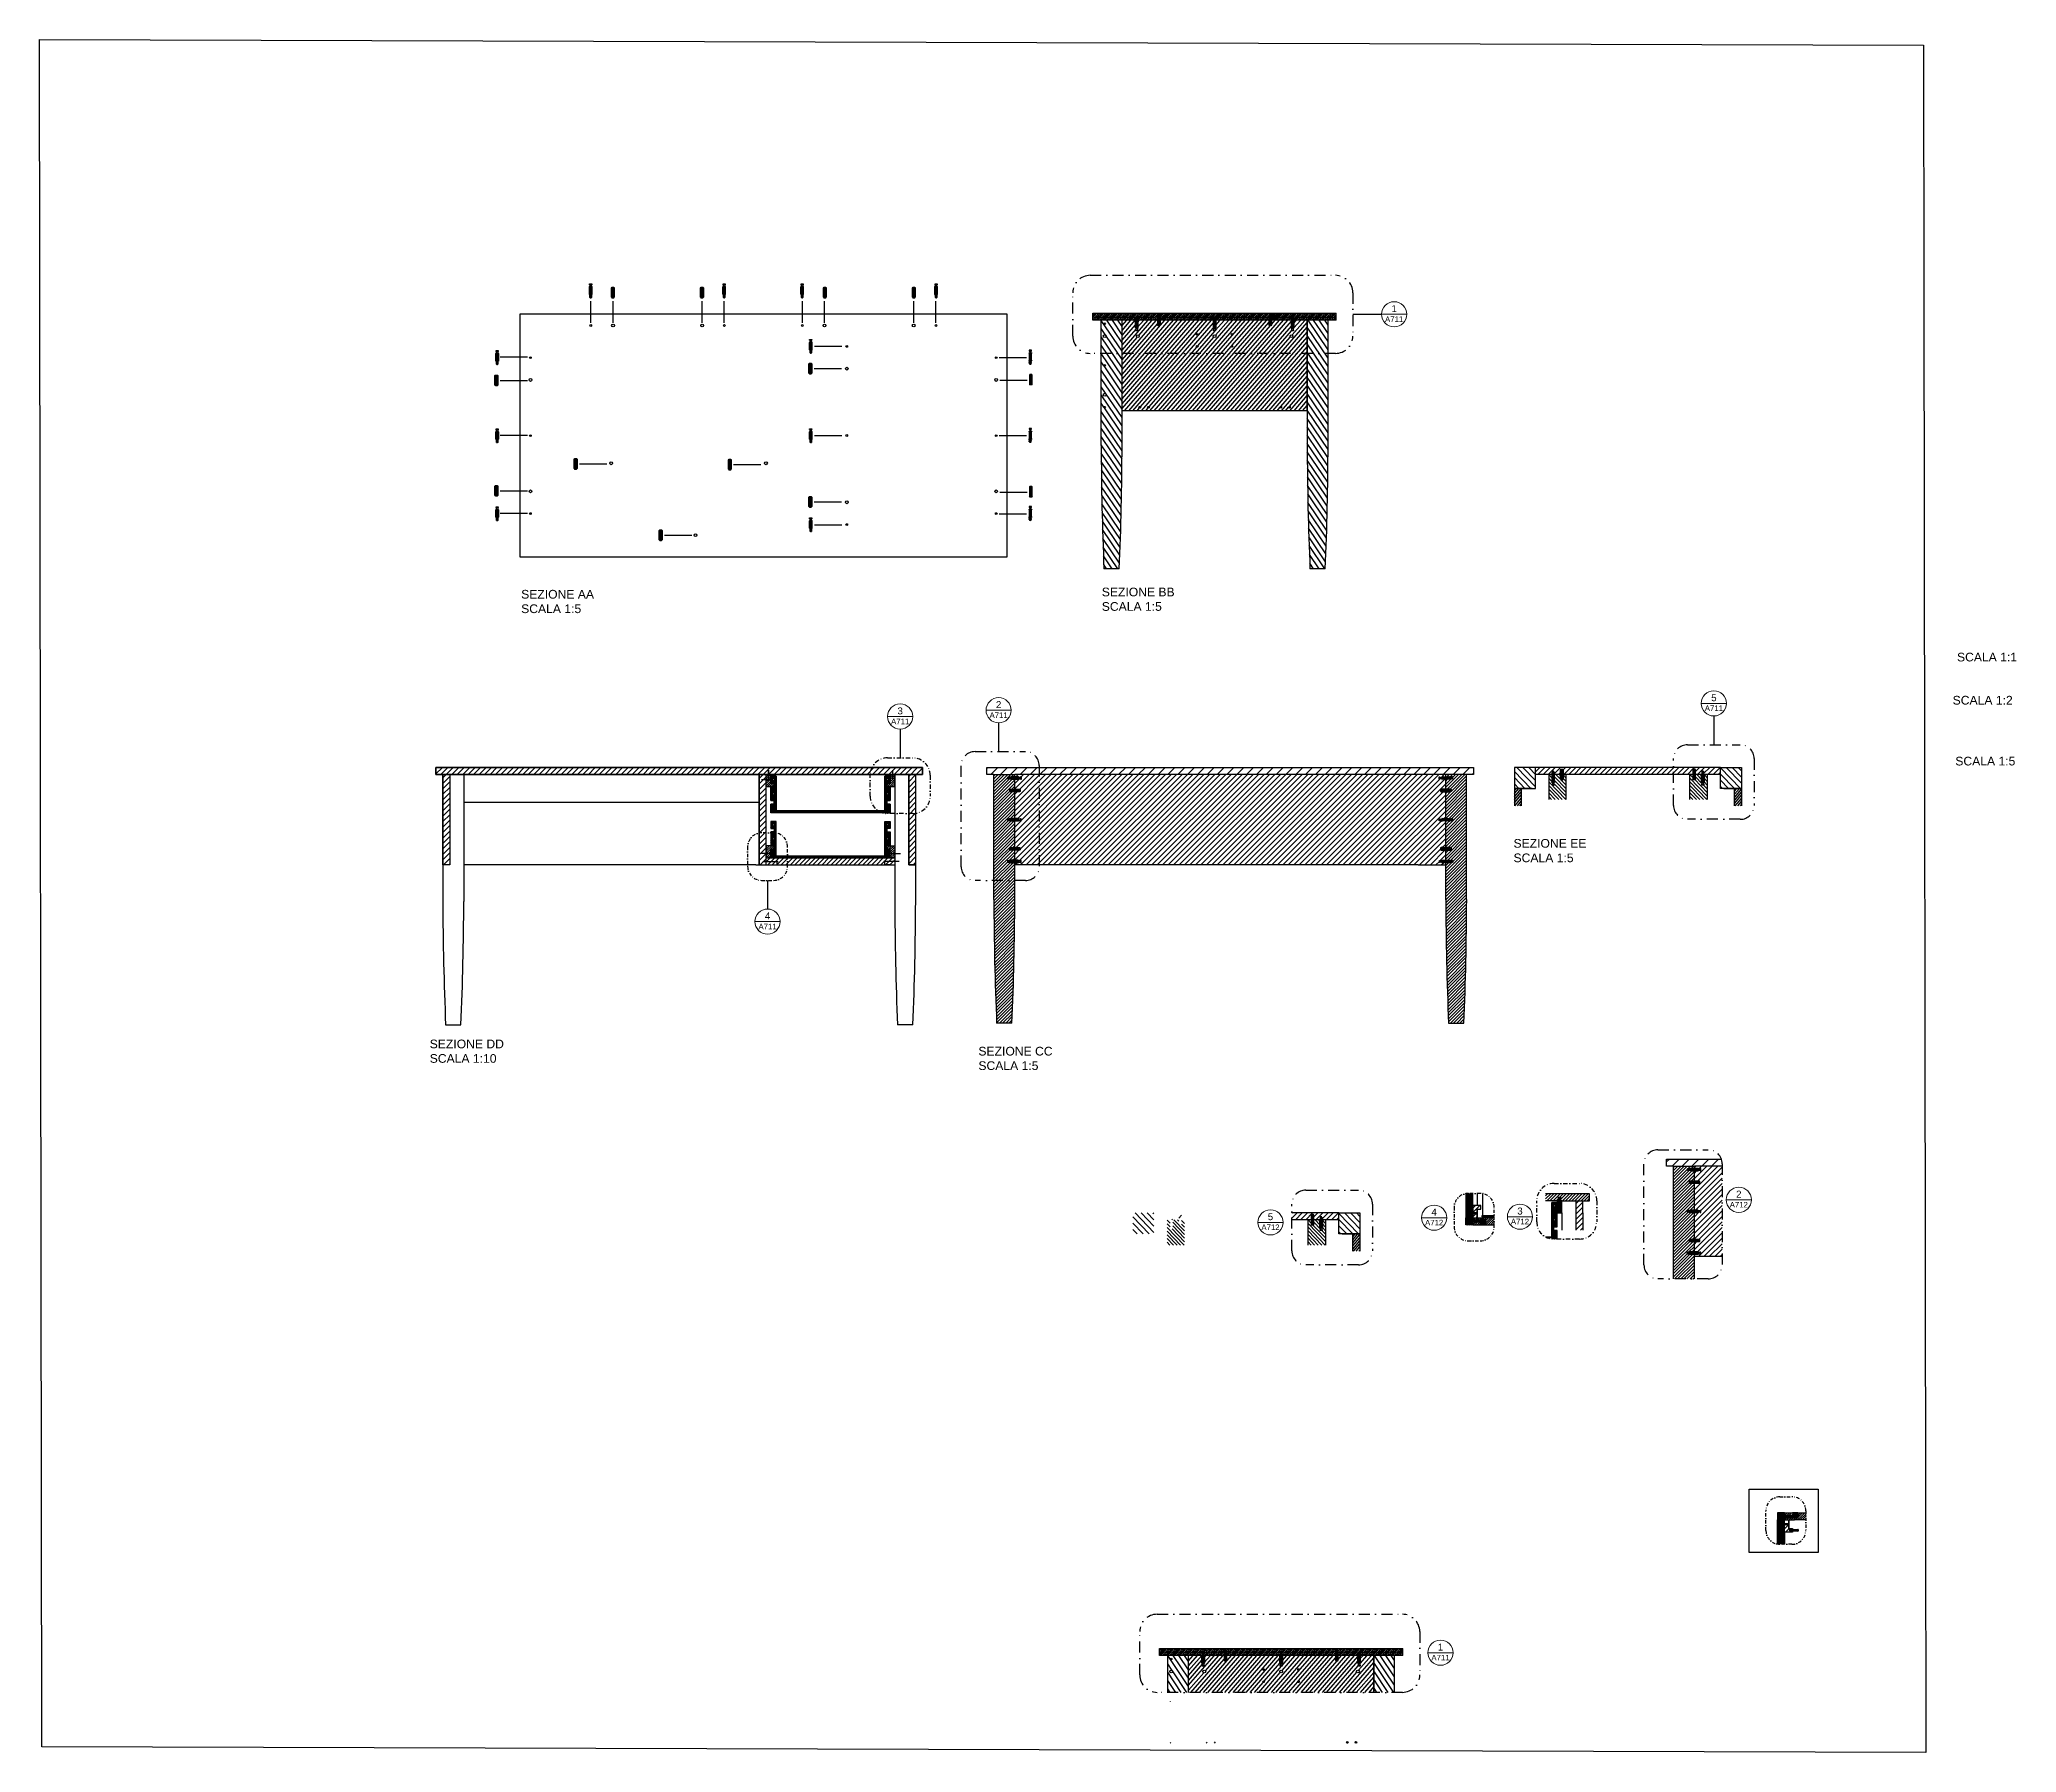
# Model space of a CAD drawing. Header units: millimetres. Extents: x -69 to 1786, y -423 to 409.
# Drawn here: x -69 to 500, y -423 to 70 of the extents above; entities that cross this region are included whole.
import ezdxf
from ezdxf.enums import TextEntityAlignment as Align

# ---------------------------------------------------------------- set-up
doc = ezdxf.new("R2010")
doc.units = ezdxf.units.MM
doc.header["$LTSCALE"] = 0.5
doc.linetypes.add('TRATTOPUNTO2', pattern=[12.7, 6.35, -3.175, 0, -3.175])
doc.layers.add('A-ANNO-SYMB', color=202, linetype='Continuous', lineweight=18)
for name, color, linetype in [('ALTRE LINEE', 70, 'Continuous'), ('CONTRONO SEZIONI', 26, 'Continuous'), ('G-ANNO-GEOMETRY', 7, 'Continuous'), ('G-ANNO-SYSTEM', 7, 'Continuous'), ('linee sezionate', 5, 'Continuous'), ('SIMBOLI', 201, 'Continuous'), ('viti', 240, 'Continuous')]:
    doc.layers.add(name, color=color, linetype=linetype)
doc.layers.add('LINEE SEZIONE', color=129, linetype='Continuous', plot=False)
doc.styles.add('ARIAL', font='arial.ttf')
doc.styles.get("Standard").update_dxf_attribs({"font": 'arial.ttf'})
pattern_1 = [(230, (-100.5723, -89.10385), (0.4377944, -0.3673531), [])]

msp = doc.modelspace()

# ---------------------------------------------------------------- texts
at = {"layer": 'G-ANNO-GEOMETRY', "lineweight": -3, "char_height": 2.5, "attachment_point": 1}
for s, width, heights, insert in [('SEZIONE AA\\PSCALA 1:5', 34.7088, [0], (69.92, -88.68)), ('SEZIONE BB\\PSCALA 1:5', 34.7088, [11.63], (236.94, -88.03)), ('SEZIONE EE\\PSCALA 1:5', 34.7088, [0], (355.38, -160.33)), ('SEZIONE DD\\PSCALA 1:10', 71.3589, [0], (43.62, -218.02)), ('SEZIONE CC\\PSCALA 1:5', 34.7088, [0], (201.45, -220.1))]:
    msp.add_mtext_dynamic_manual_height_columns(s, width=width, gutter_width=12.5, heights=heights, dxfattribs=dict(at, insert=insert))
at = {"layer": 'G-ANNO-SYSTEM', "char_height": 2.5, "attachment_point": 1}
for s, insert in [('SCALA 1:1', (482.95, -106.75)), ('SCALA 1:2', (481.7, -119.16)), ('SCALA 1:5', (482.46, -136.67))]:
    msp.add_mtext_dynamic_manual_height_columns(s, width=39.8684, gutter_width=12.5, heights=[0], dxfattribs=dict(at, insert=insert))

# ---------------------------------------------------------------- blocks, each defined once
blk = doc.blocks.new('DETAGLI')
at = {"layer": 'A-ANNO-SYMB', "linetype": 'Continuous'}
blk.add_line((486.7, 356.2), (504.8, 356.2), dxfattribs=at)
blk.add_circle((495.7, 356.2), 9.05, dxfattribs=at)
for tag, p in [('TAVOLA', (495.7, 362.8)), ('SEZIONE', (495.7, 354.7))]:
    blk.add_attdef(tag, text='', height=5, dxfattribs=at).set_placement(p, align=Align.TOP_CENTER)

# ---------------------------------------------------------------- hatches: boundary and pattern name
at = {"layer": 'ALTRE LINEE'}
h = msp.add_hatch(dxfattribs=at)
h.set_pattern_fill('ANSI31', color=256, scale=0.12, angle=184)
h.set_pattern_definition([(229, (-46.7089, 201.66654), (0.28754435, -0.2499585), [])])
h.paths.add_polyline_path([(269.19, -10.28), (269.19, -10.35), (269.1, -10.32), (269.1, -10.39), (269.19, -10.41), (269.19, -10.49), (269.1, -10.46), (269.1, -10.53), (269.19, -10.55), (269.19, -10.63), (269.1, -10.61), (269.1, -10.67), (269.19, -10.69), (269.19, -10.77), (269.1, -10.75), (269.1, -10.81), (269.19, -10.83), (269.19, -10.93), (269.1, -10.91), (269.1, -10.97), (269.19, -11), (269.19, -11.13), (269.02, -11.13), (253.79, -11.13), (253.79, -9.77), (253.67, -9.62), (253.11, -9.62), (252.99, -9.77), (252.99, -11.13), (247.26, -11.13), (247.26, -11.07), (247.18, -11.05), (247.18, -10.95), (247.26, -10.97), (247.26, -10.91), (247.18, -10.89), (247.18, -10.81), (247.26, -10.83), (247.26, -10.77), (247.18, -10.74), (247.18, -10.66), (247.26, -10.69), (247.26, -10.62), (247.18, -10.6), (247.18, -10.52), (247.26, -10.55), (247.26, -10.48), (247.18, -10.46), (247.18, -10.28, 0.427564), (246.77, -10.28), (246.77, -10.35), (246.68, -10.32), (246.68, -10.39), (246.77, -10.41), (246.77, -10.49), (246.68, -10.46), (246.68, -10.53), (246.77, -10.55), (246.77, -10.63), (246.68, -10.61), (246.68, -10.67), (246.77, -10.69), (246.77, -10.77), (246.68, -10.75), (246.68, -10.81), (246.77, -10.83), (246.77, -10.93), (246.68, -10.91), (246.68, -10.97), (246.77, -11), (246.77, -11.13), (246.6, -11.13), (234.4, -11.13), (234.4, -9.08), (304.4, -9.08), (304.4, -11.13), (292.1, -11.13), (292.1, -11.07), (292.02, -11.05), (292.02, -10.95), (292.1, -10.97), (292.1, -10.91), (292.02, -10.89), (292.02, -10.81), (292.1, -10.83), (292.1, -10.77), (292.02, -10.74), (292.02, -10.66), (292.1, -10.69), (292.1, -10.62), (292.02, -10.6), (292.02, -10.52), (292.1, -10.55), (292.1, -10.48), (292.02, -10.46), (292.02, -10.28, 0.427564), (291.61, -10.28), (291.61, -10.35), (291.52, -10.32), (291.52, -10.39), (291.61, -10.41), (291.61, -10.49), (291.52, -10.46), (291.52, -10.53), (291.61, -10.55), (291.61, -10.63), (291.52, -10.61), (291.52, -10.67), (291.61, -10.69), (291.61, -10.77), (291.52, -10.75), (291.52, -10.81), (291.61, -10.83), (291.61, -10.93), (291.52, -10.91), (291.52, -10.97), (291.61, -11), (291.61, -11.13), (291.44, -11.13), (285.82, -11.13), (285.82, -9.77), (285.7, -9.62), (285.14, -9.62), (285.02, -9.77), (285.02, -11.13), (269.68, -11.13), (269.68, -11.07), (269.6, -11.05), (269.6, -10.95), (269.68, -10.97), (269.68, -10.91), (269.6, -10.89), (269.6, -10.81), (269.68, -10.83), (269.68, -10.77), (269.6, -10.74), (269.6, -10.66), (269.68, -10.69), (269.68, -10.62), (269.6, -10.6), (269.6, -10.52), (269.68, -10.55), (269.68, -10.48), (269.6, -10.46), (269.6, -10.28, 0.427564)])
h = msp.add_hatch(dxfattribs=at)
h.set_pattern_fill('ANSI31', color=256, scale=0.42, angle=79)
h.set_pattern_definition([(124, (-46.7089, 201.6665), (-1.1055216, -0.7456837), [])])
h.paths.add_polyline_path([(242.78, -47.13, -0.009912), (241.98, -82.63), (237.58, -82.63, -0.009914), (236.78, -47.13), (236.78, -11.13), (242.78, -11.13)])
h.paths.add_polyline_path([(238.18, -32.54, 1), (237.38, -32.54, 1)], flags=16)
h.paths.add_polyline_path([(237.54, -36.13, 1), (238.02, -36.13, 1)], flags=16)
h.paths.add_polyline_path([(238.02, -24.13, 1), (237.54, -24.13, 1)], flags=16)
h.paths.add_polyline_path([(238.18, -15.73, 1), (237.38, -15.73, 1)], flags=16)
h.paths.add_polyline_path([(238.02, -12.13, 1), (237.54, -12.13, 1)], flags=16)
h.paths.add_polyline_path([(302.03, -47.13, -0.009914), (301.23, -82.63), (296.83, -82.63, -0.009912), (296.03, -47.13), (296.03, -11.13), (302.03, -11.13)])
h = msp.add_hatch(dxfattribs=at)
h.set_pattern_fill('ANSI31', color=256, scale=0.29, angle=184)
h.set_pattern_definition([(229, (-46.7089, 201.6665), (0.6948988, -0.6040664), [])])
h.paths.add_polyline_path([(296.03, -37.13), (242.78, -37.13), (242.78, -11.13), (246.6, -11.13), (246.6, -11.19), (246.64, -11.19), (246.64, -13.33), (246.6, -13.33), (246.6, -13.42), (246.8, -13.42), (246.8, -13.94), (246.69, -13.94), (246.69, -14.17), (247.28, -14.17), (247.28, -13.94), (247.17, -13.94), (247.17, -13.42), (247.37, -13.42), (247.37, -13.33), (247.34, -13.33), (247.34, -11.19), (247.37, -11.19), (252.99, -11.18), (252.99, -12.5), (253.11, -12.65), (253.67, -12.65), (253.79, -12.5), (253.79, -11.13), (269.02, -11.13), (269.02, -11.19), (269.06, -11.19), (269.06, -13.33), (269.02, -13.33), (269.02, -13.42), (269.22, -13.42), (269.22, -13.94), (269.11, -13.94), (269.11, -14.17), (269.7, -14.17), (269.7, -13.94), (269.59, -13.94), (269.59, -13.42), (269.79, -13.42), (269.79, -13.33), (269.76, -13.33), (269.76, -11.19), (269.79, -11.19), (285.02, -11.16), (285.02, -12.5), (285.14, -12.65), (285.7, -12.65), (285.82, -12.5), (285.82, -11.13), (291.44, -11.13), (291.44, -11.19), (291.48, -11.19), (291.48, -13.33), (291.44, -13.33), (291.44, -13.42), (291.64, -13.42), (291.64, -13.94), (291.53, -13.94), (291.53, -14.17), (292.12, -14.17), (292.12, -13.94), (292.01, -13.94), (292.01, -13.42), (292.21, -13.42), (292.21, -13.33), (292.18, -13.33), (292.18, -11.19), (292.21, -11.19), (296.03, -11.17)])
h.paths.add_polyline_path([(264.65, -18.67, 1), (264.16, -18.67, 1)], flags=16)
h.paths.add_polyline_path([(264.65, -15.16, 1), (264.16, -15.16, 1)], flags=16)
h.paths.add_polyline_path([(269.8, -15.73, 1), (269, -15.73, 1)], flags=16)
h.paths.add_polyline_path([(274.65, -18.67, 1), (274.16, -18.67, 1)], flags=16)
h.paths.add_polyline_path([(274.65, -15.16, 1), (274.16, -15.16, 1)], flags=16)
h.paths.add_polyline_path([(250.13, -36.13, 1), (250.61, -36.13, 1)], flags=16)
h.paths.add_polyline_path([(247.7, -15.73, 1), (246.9, -15.73, 1)], flags=16)
h.paths.add_polyline_path([(247.63, -36.13, 1), (248.11, -36.13, 1)], flags=16)
h.paths.add_polyline_path([(288.2, -36.13, 1), (288.68, -36.13, 1)], flags=16)
h.paths.add_polyline_path([(291.91, -15.73, 1), (291.11, -15.73, 1)], flags=16)
h.paths.add_polyline_path([(290.7, -36.13, 1), (291.18, -36.13, 1)], flags=16)
at = {"layer": 'ALTRE LINEE', "lineweight": -3}
h = msp.add_hatch(dxfattribs=at)
h.set_pattern_fill('ANSI31', color=256, scale=0.35)
h.paths.add_polyline_path([(49.4, -141.76), (47.4, -141.76), (47.4, -167.76), (49.4, -167.76)])
h.paths.add_polyline_path([(170.83, -139.76), (45.4, -139.76), (45.4, -141.76), (170.31, -141.76, -0.104482)])
h.paths.add_polyline_path([(185.4, -139.76), (170.83, -139.76, 0.104482), (170.31, -141.76), (185.4, -141.76)])
h.paths.add_polyline_path([(183.4, -152.96, -0.040478), (182.59, -153.02), (181.4, -153.02), (181.4, -167.76), (183.4, -167.76)])
h.paths.add_polyline_path([(183.4, -141.76), (181.4, -141.76), (181.4, -153.02), (182.59, -153.02, 0.040478), (183.4, -152.96)])
h.paths.add_polyline_path([(140.4, -141.76), (138.4, -141.76), (138.4, -158.62, -0.041932), (139.07, -158.56), (140.4, -158.56)])
h.paths.add_polyline_path([(140.4, -158.56), (139.07, -158.56, 0.041932), (138.4, -158.62), (138.4, -167.76), (140.4, -167.76)])
h = msp.add_hatch(dxfattribs=at)
h.set_pattern_fill('ANSI31', color=256, scale=0.14)
h.paths.add_polyline_path([(141.7, -143.26), (140.4, -143.26), (140.4, -145.26), (142.4, -145.26), (142.7, -145.26), (142.7, -144.26), (141.7, -144.26)])
h.paths.add_polyline_path([(141.7, -142.26), (141.7, -141.76), (141.05, -141.76), (141.05, -143.26), (141.7, -143.26)])
h.paths.add_polyline_path([(177.4, -141.76), (176.1, -141.76), (176.1, -144.26), (175.1, -144.26), (175.1, -145.26), (176.1, -145.26), (177.4, -145.26)])
h.paths.add_polyline_path([(177.4, -162.26), (175.1, -162.26), (175.1, -163.26), (176.1, -163.26), (176.1, -165.76), (177.4, -165.76)])
h.paths.add_polyline_path([(142.7, -162.26), (140.4, -162.26), (140.4, -164.51), (141.7, -164.51), (141.7, -163.26), (142.7, -163.26)])
h.paths.add_polyline_path([(141.7, -164.51), (140.4, -164.51), (140.4, -165.76), (141.7, -165.76)])
h = msp.add_hatch(dxfattribs=at)
h.set_pattern_fill('ANSI31', color=256, scale=0.14)
h.paths.add_polyline_path([(141.05, -141.76), (140.4, -141.76), (140.4, -143.26), (141.05, -143.26)])
at = {"layer": 'ALTRE LINEE'}
h = msp.add_hatch(dxfattribs=at)
h.set_pattern_fill('ANSI31', color=256, scale=0.63)
h.set_pattern_definition([(45, (134.6982, 0.0567), (-1.41439, 1.41439), [])])
h.paths.add_polyline_path([(343.9, -141.76), (343.9, -139.76), (203.9, -139.76), (203.9, -141.76), (205.9, -141.77), (211.9, -141.78), (219.89, -141.78)])
h = msp.add_hatch(dxfattribs=at)
h.set_pattern_fill('ANSI31', color=256, scale=0.2)
h.set_pattern_definition([(45, (-81.9845, -113.9368), (-0.4490128, 0.4490128), [])])
h.paths.add_polyline_path([(211.9, -155.14), (210.8, -155.14), (210.8, -155.18), (210.74, -155.18), (210.74, -155.06), (210.68, -155.06), (210.54, -154.57), (210.53, -154.57), (210.53, -154.49), (210.58, -154.49), (210.6, -154.57), (210.74, -154.57), (210.74, -154.4), (210.8, -154.4), (211.9, -154.42), (211.9, -146.77), (210.55, -146.77), (210.4, -146.65), (210.4, -146.37), (210.4, -146.09), (210.55, -145.97), (211.9, -145.97), (211.9, -143.14), (210.83, -143.14), (210.83, -143.18), (210.77, -143.18), (210.77, -143.06), (210.71, -143.06), (210.57, -142.57), (210.56, -142.57), (210.56, -142.49), (210.61, -142.49), (210.64, -142.57), (210.77, -142.57), (210.77, -142.4), (210.83, -142.4), (211.9, -142.42), (211.9, -141.78), (205.9, -141.77), (205.9, -177.77, 0.009914), (206.7, -213.27), (211.1, -213.27, 0.009912), (211.9, -177.78), (211.9, -167.14), (210.76, -167.14), (210.76, -167.18), (210.71, -167.18), (210.71, -167.07), (210.65, -167.07), (210.51, -166.57), (210.5, -166.57), (210.5, -166.49), (210.55, -166.49), (210.57, -166.57), (210.71, -166.57), (210.71, -166.4), (210.76, -166.4), (211.9, -166.42), (211.9, -163.58), (210.55, -163.58), (210.4, -163.46), (210.4, -162.9), (210.55, -162.78), (211.9, -162.78)])
h.paths.add_polyline_path([(209.89, -154.98, -0.427564), (209.89, -154.57), (209.95, -154.57), (209.95, -154.49), (210, -154.49), (210.02, -154.57), (210.09, -154.57), (210.09, -154.49), (210.14, -154.49), (210.16, -154.57), (210.23, -154.57), (210.23, -154.49), (210.28, -154.49), (210.3, -154.57), (210.37, -154.57), (210.37, -154.49), (210.42, -154.49), (210.58, -155.06), (210.52, -155.06), (210.49, -154.98), (210.42, -154.98), (210.42, -155.06), (210.37, -155.06), (210.35, -154.98), (210.28, -154.98), (210.28, -155.06), (210.23, -155.06), (210.21, -154.98), (210.14, -154.98), (210.14, -155.06), (210.09, -155.06), (210.07, -154.98)], flags=16)
h.paths.add_polyline_path([(209.91, -166.49), (209.96, -166.49), (209.99, -166.57), (210.05, -166.57), (210.05, -166.49), (210.1, -166.49), (210.13, -166.57), (210.2, -166.57), (210.2, -166.49), (210.25, -166.49), (210.27, -166.57), (210.34, -166.57), (210.34, -166.49), (210.39, -166.49), (210.53, -166.98), (210.53, -166.98), (210.53, -167.07), (210.48, -167.07), (210.46, -166.98), (210.39, -166.98), (210.39, -167.07), (210.34, -167.07), (210.32, -166.98), (210.25, -166.98), (210.25, -167.07), (210.2, -167.07), (210.18, -166.98), (210.11, -166.98), (210.11, -167.07), (210.06, -167.07), (210.04, -166.98), (209.86, -166.98, -0.427564), (209.86, -166.57), (209.91, -166.57)], flags=16)
h.paths.add_polyline_path([(210.12, -143.06), (210.1, -142.98), (209.93, -142.98, -0.427564), (209.93, -142.57), (209.98, -142.57), (209.98, -142.49), (210.03, -142.49), (210.05, -142.57), (210.12, -142.57), (210.12, -142.49), (210.17, -142.49), (210.19, -142.57), (210.26, -142.57), (210.26, -142.49), (210.31, -142.49), (210.33, -142.57), (210.4, -142.57), (210.4, -142.49), (210.45, -142.49), (210.59, -142.98), (210.6, -142.98), (210.6, -143.06), (210.55, -143.06), (210.53, -142.98), (210.46, -142.98), (210.46, -143.06), (210.41, -143.06), (210.38, -142.98), (210.32, -142.98), (210.32, -143.06), (210.27, -143.06), (210.24, -142.98), (210.17, -142.98), (210.17, -143.06)], flags=16)
h = msp.add_hatch(dxfattribs=at)
h.set_pattern_fill('ANSI31', color=256, scale=0.35)
h.set_pattern_definition([(45, (134.6982, 0.0567), (-0.7857724, 0.7857724), [])])
h.paths.add_polyline_path([(335.9, -155.14), (334.86, -155.14), (334.86, -155.18), (334.77, -155.18), (334.77, -154.97), (334.26, -154.97), (334.26, -155.08), (334.03, -155.08), (334.03, -154.49), (334.26, -154.49), (334.26, -154.61), (334.77, -154.61), (334.77, -154.4), (334.86, -154.4), (334.86, -154.44), (335.9, -154.44), (335.9, -153.61), (335.9, -146.77), (334.53, -146.77), (334.38, -146.65), (334.38, -146.09), (334.53, -145.97), (335.9, -145.97), (335.9, -143.14), (334.83, -143.14), (334.83, -143.18), (334.74, -143.18), (334.74, -142.97), (334.23, -142.97), (334.23, -143.08), (334, -143.08), (334, -142.49), (334.23, -142.49), (334.23, -142.61), (334.74, -142.61), (334.74, -142.4), (334.83, -142.4), (335.9, -142.42), (335.9, -141.76), (219.89, -141.78), (211.9, -141.78), (211.9, -142.44), (212.98, -142.44), (212.98, -142.4), (213.06, -142.4), (213.06, -142.61), (213.58, -142.61), (213.58, -142.49), (213.81, -142.49), (213.81, -143.08), (213.58, -143.08), (213.58, -142.97), (213.06, -142.97), (213.06, -143.18), (212.98, -143.18), (211.9, -143.16), (211.9, -145.97), (213.27, -145.97), (213.42, -146.09), (213.42, -146.65), (213.27, -146.77), (211.9, -146.77), (211.9, -154.44), (212.94, -154.44), (212.94, -154.4), (213.03, -154.4), (213.03, -154.61), (213.55, -154.61), (213.55, -154.49), (213.78, -154.49), (213.78, -155.08), (213.55, -155.08), (213.55, -154.97), (213.03, -154.97), (213.03, -155.18), (212.94, -155.18), (211.9, -155.16), (211.9, -162.78), (213.27, -162.78), (213.42, -162.9), (213.42, -163.46), (213.27, -163.58), (211.9, -163.58), (211.9, -163.6), (211.9, -166.44), (212.91, -166.44), (212.91, -166.4), (213, -166.4), (213, -167.18), (212.91, -167.18), (211.9, -167.16), (211.9, -167.78), (327.92, -167.78), (335.9, -167.78), (335.9, -167.14), (334.89, -167.14), (334.89, -167.18), (334.81, -167.18), (334.81, -166.97), (334.29, -166.97), (334.29, -167.08), (334.06, -167.08), (334.06, -166.79), (334, -166.79), (334.06, -166.79), (334.06, -166.49), (334.29, -166.49), (334.81, -166.61), (334.81, -166.4), (334.89, -166.4), (334.89, -166.44), (335.9, -166.44), (335.9, -163.58), (334.53, -163.58), (334.38, -163.46), (334.38, -162.9), (334.53, -162.78), (335.9, -162.78), (335.9, -162.76)])
h.paths.add_polyline_path([(213.74, -167.08), (213.51, -167.08), (213.51, -166.49), (213.74, -166.49)], flags=16)
h = msp.add_hatch(dxfattribs=at)
h.set_pattern_fill('ANSI31', color=256, scale=0.2)
h.set_pattern_definition([(45, (54.01555, -113.9368), (-0.4490128, 0.4490128), [])])
h.paths.add_polyline_path([(335.9, -155.14), (337.01, -155.14), (337.01, -155.18), (337.06, -155.18), (337.06, -155.06), (337.13, -155.06), (337.26, -154.57), (337.27, -154.57), (337.27, -154.49), (337.22, -154.49), (337.2, -154.57), (337.06, -154.57), (337.06, -154.4), (337.01, -154.4), (335.9, -154.42), (335.9, -146.77), (337.26, -146.77), (337.41, -146.65), (337.41, -146.37), (337.41, -146.09), (337.26, -145.97), (335.9, -145.97), (335.9, -143.14), (336.98, -143.14), (336.98, -143.18), (337.03, -143.18), (337.03, -143.06), (337.09, -143.06), (337.23, -142.57), (337.24, -142.57), (337.24, -142.49), (337.19, -142.49), (337.17, -142.57), (337.03, -142.57), (337.03, -142.4), (336.98, -142.4), (335.9, -142.42), (335.9, -141.78), (341.9, -141.77), (341.9, -177.77, -0.009914), (341.1, -213.27), (336.7, -213.27, -0.009912), (335.9, -177.78), (335.9, -167.14), (337.04, -167.14), (337.04, -167.18), (337.1, -167.18), (337.1, -167.07), (337.16, -167.07), (337.3, -166.57), (337.3, -166.57), (337.3, -166.49), (337.25, -166.49), (337.23, -166.57), (337.1, -166.57), (337.1, -166.4), (337.04, -166.4), (335.9, -166.42), (335.9, -163.58), (337.26, -163.58), (337.41, -163.46), (337.41, -162.9), (337.26, -162.78), (335.9, -162.78)])
h.paths.add_polyline_path([(337.91, -154.98, 0.427564), (337.91, -154.57), (337.86, -154.57), (337.86, -154.49), (337.81, -154.49), (337.79, -154.57), (337.72, -154.57), (337.72, -154.49), (337.67, -154.49), (337.64, -154.57), (337.58, -154.57), (337.58, -154.49), (337.53, -154.49), (337.5, -154.57), (337.43, -154.57), (337.43, -154.49), (337.38, -154.49), (337.22, -155.06), (337.29, -155.06), (337.31, -154.98), (337.38, -154.98), (337.38, -155.06), (337.43, -155.06), (337.45, -154.98), (337.52, -154.98), (337.52, -155.06), (337.57, -155.06), (337.59, -154.98), (337.66, -154.98), (337.66, -155.06), (337.71, -155.06), (337.74, -154.98)], flags=16)
h.paths.add_polyline_path([(337.89, -166.49), (337.84, -166.49), (337.82, -166.57), (337.75, -166.57), (337.75, -166.49), (337.7, -166.49), (337.68, -166.57), (337.61, -166.57), (337.61, -166.49), (337.56, -166.49), (337.54, -166.57), (337.47, -166.57), (337.47, -166.49), (337.42, -166.49), (337.28, -166.98), (337.27, -166.98), (337.27, -167.07), (337.32, -167.07), (337.34, -166.98), (337.41, -166.98), (337.41, -167.07), (337.46, -167.07), (337.49, -166.98), (337.55, -166.98), (337.55, -167.07), (337.6, -167.07), (337.63, -166.98), (337.69, -166.98), (337.69, -167.07), (337.74, -167.07), (337.77, -166.98), (337.94, -166.98, 0.427564), (337.94, -166.57), (337.89, -166.57)], flags=16)
h.paths.add_polyline_path([(337.68, -143.06), (337.7, -142.98), (337.88, -142.98, 0.427564), (337.88, -142.57), (337.83, -142.57), (337.83, -142.49), (337.78, -142.49), (337.75, -142.57), (337.69, -142.57), (337.69, -142.49), (337.64, -142.49), (337.61, -142.57), (337.54, -142.57), (337.54, -142.49), (337.49, -142.49), (337.47, -142.57), (337.4, -142.57), (337.4, -142.49), (337.35, -142.49), (337.21, -142.98), (337.2, -142.98), (337.2, -143.06), (337.25, -143.06), (337.28, -142.98), (337.35, -142.98), (337.35, -143.06), (337.4, -143.06), (337.42, -142.98), (337.49, -142.98), (337.49, -143.06), (337.54, -143.06), (337.56, -142.98), (337.63, -142.98), (337.63, -143.06)], flags=16)
h = msp.add_hatch(dxfattribs=at)
h.set_pattern_fill('ANSI31', color=256, scale=0.39, angle=269)
h.set_pattern_definition([(314, (-100.5723, -89.1039), (0.8907225, 0.8601607), [])])
h.paths.add_polyline_path([(361.69, -139.76), (355.69, -139.76), (355.69, -145.76), (361.69, -145.76)])
h.paths.add_polyline_path([(414.94, -139.76), (414.94, -145.76), (420.94, -145.76), (420.94, -139.76)])
h = msp.add_hatch(dxfattribs=at)
h.set_pattern_fill('ANSI31', color=256, scale=0.33)
h.set_pattern_definition([(45, (-100.5723, -89.1039), (-0.7408711, 0.7408711), [])])
edge = h.paths.add_edge_path()
edge.add_line((406.95, -141.76), (406.95, -140.39))
edge.add_line((406.95, -140.39), (407.35, -140.39))
edge.add_line((407.35, -140.39), (407.35, -139.76))
edge.add_line((407.35, -139.76), (361.69, -139.76))
edge.add_line((361.69, -139.76), (361.69, -141.76))
edge.add_line((361.69, -141.76), (366.5, -141.76))
edge.add_line((366.5, -141.76), (366.5, -141.7))
edge.add_line((366.5, -141.7), (366.58, -141.68))
edge.add_line((366.58, -141.68), (366.58, -141.58))
edge.add_line((366.58, -141.58), (366.5, -141.6))
edge.add_line((366.5, -141.6), (366.5, -141.54))
edge.add_line((366.5, -141.54), (366.58, -141.52))
edge.add_line((366.58, -141.52), (366.58, -141.44))
edge.add_line((366.58, -141.44), (366.5, -141.46))
edge.add_line((366.5, -141.46), (366.5, -141.4))
edge.add_line((366.5, -141.4), (366.58, -141.37))
edge.add_line((366.58, -141.37), (366.58, -141.29))
edge.add_line((366.58, -141.29), (366.5, -141.32))
edge.add_line((366.5, -141.32), (366.5, -141.25))
edge.add_line((366.5, -141.25), (366.58, -141.23))
edge.add_line((366.58, -141.23), (366.58, -141.15))
edge.add_line((366.58, -141.15), (366.5, -141.18))
edge.add_line((366.5, -141.18), (366.5, -141.11))
edge.add_line((366.5, -141.11), (366.58, -141.09))
edge.add_line((366.58, -141.09), (366.58, -140.91))
edge.add_arc((366.79, -141.11), 0.285, 43.7004, 136.2996, ccw=False)
edge.add_line((367, -140.91), (367, -140.98))
edge.add_line((367, -140.98), (367.08, -140.95))
edge.add_line((367.08, -140.95), (367.08, -141.02))
edge.add_line((367.08, -141.02), (367, -141.04))
edge.add_line((367, -141.04), (367, -141.12))
edge.add_line((367, -141.12), (367.08, -141.09))
edge.add_line((367.08, -141.09), (367.08, -141.16))
edge.add_line((367.08, -141.16), (367, -141.18))
edge.add_line((367, -141.18), (367, -141.26))
edge.add_line((367, -141.26), (367.08, -141.24))
edge.add_line((367.08, -141.24), (367.08, -141.3))
edge.add_line((367.08, -141.3), (367, -141.32))
edge.add_line((367, -141.32), (367, -141.4))
edge.add_line((367, -141.4), (367.08, -141.38))
edge.add_line((367.08, -141.38), (367.08, -141.44))
edge.add_line((367.08, -141.44), (367, -141.46))
edge.add_line((367, -141.46), (367, -141.56))
edge.add_line((367, -141.56), (367.08, -141.54))
edge.add_line((367.08, -141.54), (367.08, -141.6))
edge.add_line((367.08, -141.6), (367, -141.63))
edge.add_line((367, -141.63), (367, -141.76))
edge.add_line((367, -141.76), (368.88, -141.76))
edge.add_line((368.88, -141.76), (368.88, -140.39))
edge.add_line((368.88, -140.39), (369, -140.24))
edge.add_line((369, -140.24), (369.56, -140.24))
edge.add_line((369.56, -140.24), (369.68, -140.39))
edge.add_line((369.68, -140.39), (369.68, -141.76))
edge.add_line((369.68, -141.76), (406.95, -141.76))
h.paths.add_polyline_path([(409.63, -141.76), (409.63, -141.63), (409.85, -141.69), (409.85, -139.76), (407.35, -139.76), (407.35, -140.39), (407.75, -140.39), (407.75, -141.76)])
h.paths.add_polyline_path([(409.85, -141.46), (410.13, -141.54), (410.13, -141.59), (410.08, -141.59), (410.04, -141.58), (410.04, -141.76), (414.94, -141.76), (414.94, -139.76), (409.85, -139.76)])
h = msp.add_hatch(dxfattribs=at)
h.set_pattern_fill('ANSI31', color=256, scale=0.23, angle=269)
h.set_pattern_definition([(314, (-100.5723, -89.10385), (0.5252979, 0.5072743), [])])
h.paths.add_polyline_path([(409.5, -141.82), (409.61, -141.82), (409.61, -143.96), (409.5, -143.96)])
h.paths.add_polyline_path([(409.8, -143.96), (409.61, -143.96), (409.61, -141.82), (409.8, -141.82)])
h.paths.add_polyline_path([(409.9, -143.96), (409.8, -143.96), (409.8, -141.82), (409.9, -141.82)])
h.paths.add_polyline_path([(410.09, -143.96), (409.9, -143.96), (409.9, -141.82), (410.09, -141.82)])
h.paths.add_polyline_path([(410.2, -143.96), (410.09, -143.96), (410.09, -141.82), (410.2, -141.82)])
h.paths.add_polyline_path([(410.03, -144.05), (410.03, -144.57), (409.67, -144.57), (409.67, -144.05)])
h.paths.add_polyline_path([(409.56, -144.8), (409.56, -144.57), (410.15, -144.57), (410.15, -144.8)])
h.paths.add_polyline_path([(365.53, -148.97), (370.53, -148.97), (370.53, -141.76), (369.68, -141.76), (369.68, -143.12), (369.56, -143.27), (369.28, -143.27), (369, -143.27), (368.88, -143.12), (368.88, -141.76), (367.17, -141.76), (367.17, -141.82), (367.13, -143.96), (367.17, -143.96), (367.17, -144.05), (366.96, -144.05), (366.96, -144.57), (367.07, -144.57), (367.07, -144.8), (366.48, -144.8), (366.48, -144.57), (366.6, -144.57), (366.6, -144.05), (366.39, -144.05), (366.39, -143.96), (366.43, -141.82), (366.39, -141.82), (365.53, -141.81)])
h.paths.add_polyline_path([(406.1, -148.97), (411.1, -148.97), (411.1, -141.76), (410.24, -141.76), (410.24, -141.82), (409.46, -141.82), (409.46, -141.76), (407.75, -141.76), (407.75, -143.12), (406.95, -143.12), (406.95, -141.76), (406.1, -141.76)])
at = {"layer": 'ALTRE LINEE', "lineweight": -3}
h = msp.add_hatch(dxfattribs=at)
h.set_pattern_fill('ANSI31', color=256, scale=0.083)
h.paths.add_polyline_path([(143.31, -142.26), (141.7, -142.26), (141.7, -144.26), (142.7, -144.26), (142.7, -145.26), (141.7, -145.26), (141.7, -149.26), (142.7, -149.26), (142.7, -150.26), (141.7, -150.26), (141.7, -152.76), (143.31, -152.76), (143.31, -152.46), (143.01, -152.46), (143.01, -152.22), (143.31, -152.22)])
h.paths.add_polyline_path([(142.22, -147.26, -1), (142.79, -147.26, -1)], flags=16)
h.paths.add_polyline_path([(142.2, -143.26, -1), (142.8, -143.26, -1)], flags=16)
h.paths.add_polyline_path([(176.1, -145.26), (175.1, -145.26), (175.1, -144.26), (176.1, -144.26), (176.1, -142.26), (174.49, -142.26), (174.49, -152.22), (174.73, -152.22), (174.73, -152.46), (174.49, -152.46), (174.49, -152.76), (176.1, -152.76), (176.1, -150.26), (175.1, -150.26), (175.1, -149.26), (176.1, -149.26)])
h.paths.add_polyline_path([(175.01, -147.26, -1), (175.58, -147.26, -1)], flags=16)
h.paths.add_polyline_path([(175, -143.26, -1), (175.6, -143.26, -1)], flags=16)
h.paths.add_polyline_path([(176.1, -158.26), (175.1, -158.26), (175.1, -157.26), (176.1, -157.26), (176.1, -155.26), (174.49, -155.26), (174.49, -165.22), (174.73, -165.22), (174.73, -165.46), (174.49, -165.46), (174.49, -165.76), (176.1, -165.76), (176.1, -163.26), (175.1, -163.26), (175.1, -162.26), (176.1, -162.26)])
h.paths.add_polyline_path([(175.58, -160.26, -1), (175.01, -160.26, -1)], flags=16)
h.paths.add_polyline_path([(175, -156.26, -1), (175.6, -156.26, -1)], flags=16)
h.paths.add_polyline_path([(143.31, -158.64, 0.048303), (142.54, -158.56), (141.7, -158.56), (141.7, -162.26), (142.7, -162.26), (142.7, -163.26), (141.7, -163.26), (141.7, -165.76), (143.31, -165.76), (143.31, -165.46), (143.01, -165.46), (143.01, -165.22), (143.31, -165.22)])
h.paths.add_polyline_path([(142.22, -160.26, -1), (142.79, -160.26, -1)], flags=16)
h.paths.add_polyline_path([(143.31, -155.26), (141.7, -155.26), (141.7, -157.26), (142.7, -157.26), (142.7, -158.26), (141.7, -158.26), (141.7, -158.56), (142.54, -158.56, -0.048303), (143.31, -158.64)])
h.paths.add_polyline_path([(142.2, -156.26, -1), (142.8, -156.26, -1)], flags=16)
at = {"layer": 'ALTRE LINEE'}
h = msp.add_hatch(dxfattribs=at)
h.set_pattern_fill('ANSI31', color=256, scale=0.18, angle=185)
h.set_pattern_definition(pattern_1)
h.paths.add_polyline_path([(418.94, -145.76), (420.94, -145.76), (420.94, -150.76), (418.94, -150.76)])
at = {"layer": 'ALTRE LINEE', "lineweight": -3}
h = msp.add_hatch(dxfattribs=at)
h.set_pattern_fill('ANSI31', color=256, scale=0.29)
h.paths.add_polyline_path([(174.54, -166.81), (177.4, -166.81), (177.4, -165.76), (176.1, -165.76), (146.54, -165.76), (146.54, -167.76), (174.54, -167.76)])
h.paths.add_polyline_path([(146.54, -165.76), (140.7, -165.76), (140.4, -165.76), (140.4, -166.81), (143.56, -166.81), (143.56, -167.76), (146.54, -167.76)])
h.paths.add_polyline_path([(143.56, -166.81), (140.4, -166.81), (140.4, -167.76), (143.56, -167.76)], flags=17)
h.paths.add_polyline_path([(177.4, -166.81), (174.54, -166.81), (174.54, -167.76), (177.4, -167.76)], flags=17)
at = {"layer": 'ALTRE LINEE'}
h = msp.add_hatch(dxfattribs=at)
h.set_pattern_fill('ANSI31', color=256, scale=0.63)
h.set_pattern_definition([(45, (98.2265, -231.899), (-1.41439, 1.41439), [])])
edge = h.paths.add_edge_path()
edge.add_arc((411.38, -253.73), 4, 0, 19.5461)
edge.add_line((415.15, -252.4), (399.4, -252.4))
edge.add_line((399.4, -252.4), (399.4, -254.4))
edge.add_line((399.4, -254.4), (401.4, -254.4))
edge.add_line((401.4, -254.4), (407.4, -254.41))
edge.add_line((407.4, -254.41), (415.38, -254.41))
edge.add_line((415.38, -254.41), (415.38, -253.73))
h = msp.add_hatch(dxfattribs=at)
h.set_pattern_fill('ANSI31', color=256, scale=0.2)
h.set_pattern_definition([(45, (113.51364, -226.57116), (-0.4490128, 0.4490128), [])])
h.paths.add_polyline_path([(405.39, -267.62, -0.427564), (405.39, -267.2), (405.44, -267.2), (405.44, -267.12), (405.49, -267.12), (405.52, -267.2), (405.58, -267.2), (405.58, -267.12), (405.63, -267.12), (405.66, -267.2), (405.73, -267.2), (405.73, -267.12), (405.78, -267.12), (405.8, -267.2), (405.87, -267.2), (405.87, -267.12), (405.92, -267.12), (406.08, -267.7), (406.02, -267.7), (405.99, -267.62), (405.92, -267.62), (405.92, -267.7), (405.87, -267.7), (405.85, -267.62), (405.78, -267.62), (405.78, -267.7), (405.73, -267.7), (405.71, -267.62), (405.64, -267.62), (405.64, -267.7), (405.59, -267.7), (405.57, -267.62)], flags=16)
h.paths.add_polyline_path([(405.41, -279.12), (405.46, -279.12), (405.48, -279.2), (405.55, -279.2), (405.55, -279.12), (405.6, -279.12), (405.63, -279.2), (405.69, -279.2), (405.69, -279.12), (405.74, -279.12), (405.77, -279.2), (405.84, -279.2), (405.84, -279.12), (405.89, -279.12), (406.02, -279.62), (406.03, -279.62), (406.03, -279.7), (405.98, -279.7), (405.96, -279.62), (405.89, -279.62), (405.89, -279.7), (405.84, -279.7), (405.82, -279.62), (405.75, -279.62), (405.75, -279.7), (405.7, -279.7), (405.68, -279.62), (405.61, -279.62), (405.61, -279.7), (405.56, -279.7), (405.53, -279.62), (405.36, -279.62, -0.427564), (405.36, -279.2), (405.41, -279.2)], flags=16)
h.paths.add_polyline_path([(405.62, -255.7), (405.6, -255.62), (405.42, -255.62, -0.427564), (405.42, -255.2), (405.48, -255.2), (405.48, -255.12), (405.53, -255.12), (405.55, -255.2), (405.62, -255.2), (405.62, -255.12), (405.67, -255.12), (405.69, -255.2), (405.76, -255.2), (405.76, -255.12), (405.81, -255.12), (405.83, -255.2), (405.9, -255.2), (405.9, -255.12), (405.95, -255.12), (406.09, -255.62), (406.1, -255.62), (406.1, -255.7), (406.05, -255.7), (406.02, -255.62), (405.95, -255.62), (405.95, -255.7), (405.9, -255.7), (405.88, -255.62), (405.81, -255.62), (405.81, -255.7), (405.76, -255.7), (405.74, -255.62), (405.67, -255.62), (405.67, -255.7)], flags=16)
h.paths.add_polyline_path([(401.4, -286.84), (407.4, -286.84), (407.4, -279.78), (406.26, -279.78), (406.26, -279.81), (406.21, -279.81), (406.21, -279.7), (406.14, -279.7), (406.01, -279.2), (406, -279.2), (406, -279.12), (406.05, -279.12), (406.07, -279.2), (406.21, -279.2), (406.21, -279.04), (406.26, -279.04), (407.4, -279.06), (407.4, -276.21), (406.04, -276.21), (405.89, -276.1), (405.89, -275.53), (406.04, -275.41), (407.4, -275.41), (407.4, -267.77), (406.29, -267.77), (406.29, -267.81), (406.24, -267.81), (406.24, -267.7), (406.18, -267.7), (406.04, -267.2), (406.03, -267.2), (406.03, -267.12), (406.08, -267.12), (406.1, -267.2), (406.24, -267.2), (406.24, -267.04), (406.29, -267.04), (407.4, -267.06), (407.4, -259.41), (406.04, -259.41), (405.89, -259.29), (405.89, -259.01), (405.89, -258.72), (406.04, -258.61), (407.4, -258.61), (407.4, -255.77), (406.33, -255.77), (406.33, -255.81), (406.27, -255.81), (406.27, -255.7), (406.21, -255.7), (406.07, -255.2), (406.06, -255.2), (406.06, -255.12), (406.11, -255.12), (406.13, -255.2), (406.27, -255.2), (406.27, -255.04), (406.33, -255.04), (407.4, -255.05), (407.4, -254.41), (401.4, -254.4)])
h = msp.add_hatch(dxfattribs=at)
h.set_pattern_fill('ANSI31', color=256, scale=0.35)
h.set_pattern_definition([(45, (113.5136, -226.5712), (-0.7857724, 0.7857724), [])])
h.paths.add_polyline_path([(415.38, -254.41), (407.4, -254.41), (407.4, -255.07), (408.47, -255.07), (408.47, -255.04), (408.56, -255.04), (408.56, -255.24), (409.08, -255.24), (409.08, -255.13), (409.31, -255.13), (409.31, -255.72), (409.08, -255.72), (409.08, -255.6), (408.56, -255.6), (408.56, -255.81), (408.47, -255.81), (407.4, -255.79), (407.4, -258.61), (408.77, -258.61), (408.92, -258.72), (408.92, -259.29), (408.77, -259.41), (407.4, -259.41), (407.4, -267.07), (408.44, -267.07), (408.44, -267.04), (408.53, -267.04), (408.53, -267.24), (409.04, -267.24), (409.04, -267.13), (409.27, -267.13), (409.27, -267.42), (409.31, -267.42), (409.27, -267.42), (409.27, -267.72), (409.04, -267.72), (409.04, -267.6), (408.53, -267.6), (408.53, -267.81), (408.44, -267.81), (407.4, -267.79), (407.4, -275.41), (408.77, -275.41), (408.92, -275.53), (408.92, -276.1), (408.77, -276.21), (407.4, -276.21), (407.4, -279.07), (408.41, -279.07), (408.41, -279.04), (408.5, -279.04), (408.5, -279.24), (409.01, -279.24), (409.01, -279.13), (409.24, -279.13), (409.24, -279.72), (409.01, -279.72), (409.01, -279.6), (408.5, -279.6), (408.5, -279.81), (408.41, -279.81), (407.4, -279.79), (407.4, -280.41), (415.38, -280.41)])
h = msp.add_hatch(dxfattribs=at)
h.set_pattern_fill('ANSI31', color=256, scale=0.09, angle=103)
h.set_pattern_definition([(148, (-141.60276, -315.27913), (-0.15142443, -0.24232974), [])])
edge = h.paths.add_edge_path()
edge.add_line((343.65, -267.86), (343.57, -267.86))
edge.add_line((343.57, -267.86), (343.48, -267.77))
edge.add_line((343.48, -267.77), (343.48, -267.86))
edge.add_line((343.48, -267.86), (343.36, -267.86))
edge.add_line((343.36, -267.86), (343.26, -267.77))
edge.add_line((343.26, -267.77), (343.26, -267.86))
edge.add_line((343.26, -267.86), (343.14, -267.86))
edge.add_line((343.14, -267.86), (343.04, -267.77))
edge.add_line((343.04, -267.77), (343.04, -267.86))
edge.add_line((343.04, -267.86), (342.92, -267.86))
edge.add_line((342.92, -267.86), (342.82, -267.77))
edge.add_line((342.82, -267.77), (342.82, -267.86))
edge.add_line((342.82, -267.86), (342.7, -267.86))
edge.add_line((342.7, -267.86), (342.61, -267.77))
edge.add_line((342.61, -267.77), (342.61, -267.86))
edge.add_line((342.61, -267.86), (342.48, -267.86))
edge.add_line((342.48, -267.86), (342.39, -267.77))
edge.add_line((342.39, -267.77), (342.39, -267.86))
edge.add_line((342.39, -267.86), (342.23, -267.86))
edge.add_line((342.23, -267.86), (342.17, -267.86))
edge.add_arc((342.23, -267.97), 0.131, 116.7443, 136.0153)
edge.add_arc((342.19, -267.92), 0.06, 110.9226, 145.4613, ccw=False)
edge.add_arc((342.23, -267.97), 0.131, 120.3687, 154.2465)
edge.add_line((342.11, -267.92), (342.11, -268.1))
edge.add_arc((342.23, -268.04), 0.131, 205.7535, 223.9847)
edge.add_arc((342.19, -268.1), 0.06, 214.5387, 270)
edge.add_line((342.19, -268.16), (342.27, -268.16))
edge.add_line((342.27, -268.16), (342.34, -268.25))
edge.add_line((342.34, -268.25), (342.34, -268.16))
edge.add_line((342.34, -268.16), (342.47, -268.16))
edge.add_line((342.47, -268.16), (342.56, -268.25))
edge.add_line((342.56, -268.25), (342.56, -268.16))
edge.add_line((342.56, -268.16), (342.69, -268.16))
edge.add_line((342.69, -268.16), (342.78, -268.25))
edge.add_line((342.78, -268.25), (342.78, -268.16))
edge.add_line((342.78, -268.16), (342.9, -268.16))
edge.add_line((342.9, -268.16), (343, -268.25))
edge.add_line((343, -268.25), (343, -268.16))
edge.add_line((343, -268.16), (343.12, -268.16))
edge.add_line((343.12, -268.16), (343.22, -268.25))
edge.add_line((343.22, -268.25), (343.22, -268.16))
edge.add_line((343.22, -268.16), (343.34, -268.16))
edge.add_line((343.34, -268.16), (343.44, -268.25))
edge.add_line((343.44, -268.25), (343.44, -268.16))
edge.add_line((343.44, -268.16), (343.56, -268.16))
edge.add_line((343.56, -268.16), (343.65, -268.25))
edge.add_line((343.65, -268.25), (343.65, -269.93))
edge.add_line((343.65, -269.93), (343.59, -269.93))
edge.add_line((343.59, -269.93), (343.57, -270.01))
edge.add_line((343.57, -270.01), (343.47, -270.01))
edge.add_line((343.47, -270.01), (343.48, -269.98))
edge.add_line((343.48, -269.98), (343.48, -269.93))
edge.add_line((343.48, -269.93), (343.43, -269.93))
edge.add_line((343.43, -269.93), (343.41, -270.01))
edge.add_line((343.41, -270.01), (343.33, -270.01))
edge.add_line((343.33, -270.01), (343.34, -269.98))
edge.add_line((343.34, -269.98), (343.34, -269.93))
edge.add_line((343.34, -269.93), (343.29, -269.93))
edge.add_line((343.29, -269.93), (343.27, -270.01))
edge.add_line((343.27, -270.01), (343.19, -270.01))
edge.add_line((343.19, -270.01), (343.2, -269.98))
edge.add_line((343.2, -269.98), (343.2, -269.93))
edge.add_line((343.2, -269.93), (343.15, -269.93))
edge.add_line((343.15, -269.93), (343.13, -270.01))
edge.add_line((343.13, -270.01), (343.05, -270.01))
edge.add_line((343.05, -270.01), (343.06, -269.98))
edge.add_line((343.06, -269.98), (343.06, -269.93))
edge.add_line((343.06, -269.93), (343.01, -269.93))
edge.add_line((343.01, -269.93), (342.98, -270.01))
edge.add_line((342.98, -270.01), (342.81, -270.01))
edge.add_arc((343, -270.22), 0.285, 133.7004, 226.2996)
edge.add_line((342.81, -270.43), (342.87, -270.43))
edge.add_line((342.87, -270.43), (342.86, -270.46))
edge.add_line((342.86, -270.46), (342.86, -270.51))
edge.add_line((342.86, -270.51), (342.91, -270.51))
edge.add_line((342.91, -270.51), (342.93, -270.43))
edge.add_line((342.93, -270.43), (343.01, -270.43))
edge.add_line((343.01, -270.43), (343, -270.46))
edge.add_line((343, -270.46), (343, -270.51))
edge.add_line((343, -270.51), (343.05, -270.51))
edge.add_line((343.05, -270.51), (343.07, -270.43))
edge.add_line((343.07, -270.43), (343.15, -270.43))
edge.add_line((343.15, -270.43), (343.14, -270.46))
edge.add_line((343.14, -270.46), (343.14, -270.51))
edge.add_line((343.14, -270.51), (343.19, -270.51))
edge.add_line((343.19, -270.51), (343.22, -270.43))
edge.add_line((343.22, -270.43), (343.3, -270.43))
edge.add_line((343.3, -270.43), (343.29, -270.46))
edge.add_line((343.29, -270.46), (343.29, -270.51))
edge.add_line((343.29, -270.51), (343.34, -270.51))
edge.add_line((343.34, -270.51), (343.36, -270.43))
edge.add_line((343.36, -270.43), (343.46, -270.43))
edge.add_line((343.46, -270.43), (343.45, -270.46))
edge.add_line((343.45, -270.46), (343.45, -270.51))
edge.add_line((343.45, -270.51), (343.5, -270.51))
edge.add_line((343.5, -270.51), (343.52, -270.43))
edge.add_line((343.52, -270.43), (343.65, -270.43))
edge.add_line((343.65, -270.43), (343.65, -271.26))
edge.add_line((343.65, -271.26), (341.65, -271.26))
edge.add_line((341.65, -271.26), (341.65, -262.25))
edge.add_line((341.65, -262.25), (343.65, -262.25))
edge.add_line((343.65, -262.25), (343.65, -267.86))
h = msp.add_hatch(dxfattribs=at)
h.set_pattern_fill('ANSI31', color=256, scale=0.28)
h.set_pattern_definition([(45, (-5.9936, -249.0562), (-0.628618, 0.628618), [])])
h.paths.add_polyline_path([(344.31, -268.16), (344.43, -268.16), (344.53, -268.25), (344.53, -268.16), (344.65, -268.16), (344.75, -268.25), (344.75, -268.16), (344.84, -268.16, 0.119668), (344.95, -268.33), (344.95, -269.26), (343.65, -269.26), (343.65, -268.25), (343.65, -268.25), (343.65, -268.16), (343.78, -268.16), (343.87, -268.25), (343.87, -268.16), (344, -268.16), (344.09, -268.25), (344.09, -268.16), (344.21, -268.16), (344.31, -268.25)])
h.paths.add_polyline_path([(343.65, -265.76), (345.95, -265.76), (345.95, -266.76), (344.95, -266.76), (344.95, -267.69, 0.119668), (344.84, -267.86), (344.67, -267.86), (344.57, -267.77), (344.57, -267.86), (344.45, -267.86), (344.35, -267.77), (344.35, -267.86), (344.23, -267.86), (344.13, -267.77), (344.13, -267.86), (344.01, -267.86), (343.92, -267.77), (343.92, -267.86), (343.79, -267.86), (343.65, -267.73)])
h = msp.add_hatch(dxfattribs=at)
h.set_pattern_fill('ANSI31', color=256, scale=0.2, angle=180)
h.set_pattern_definition([(225, (960.5139, -173.5277), (0.4490128, -0.4490128), [])])
h.paths.add_polyline_path([(369.28, -262.38), (364.59, -262.38), (364.59, -264.38), (367.85, -264.38), (367.98, -264.38), (368.23, -264.38), (368.23, -263.45), (368.35, -263.3), (368.91, -263.3), (369.03, -263.45), (369.03, -264.38), (369.28, -264.38), (377.28, -264.38), (377.28, -262.38)])
h = msp.add_hatch(dxfattribs=at)
h.set_pattern_fill('ANSI31', color=256, scale=0.05, angle=180)
h.set_pattern_definition([(225, (960.51388, -173.5277), (0.1122532, -0.1122532), [])])
h.paths.add_polyline_path([(367.98, -266.88), (367.98, -264.38), (368.23, -264.38), (368.23, -266.17), (368.35, -266.32), (368.91, -266.32), (369.03, -266.17), (369.03, -264.38), (369.28, -264.38), (369.28, -267.88), (368.28, -267.88), (367.98, -267.88), (366.98, -267.88), (366.98, -266.88), (367.83, -266.88)])
h = msp.add_hatch(dxfattribs=at)
h.set_pattern_fill('ANSI31', color=256, scale=0.33)
h.set_pattern_definition([(45, (-65.1182, -235.4569), (-0.7408711, 0.7408711), [])])
h.paths.add_polyline_path([(375.28, -267.88), (375.28, -264.38), (373.28, -264.38), (373.28, -272.85), (375.28, -272.85)])
h = msp.add_hatch(dxfattribs=at)
h.set_pattern_fill('ANSI31', color=256, scale=0.39, angle=269)
h.set_pattern_definition([(314, (-210.3697, -217.236), (0.8907225, 0.8601607), [])])
h.paths.add_polyline_path([(251.89, -267.89), (245.89, -267.89), (245.89, -273.89), (251.89, -273.89)])
h.paths.add_polyline_path([(305.14, -267.89), (305.14, -273.89), (311.14, -273.89), (311.14, -267.89)])
h = msp.add_hatch(dxfattribs=at)
h.set_pattern_fill('ANSI31', color=256, scale=0.23, angle=269)
h.set_pattern_definition([(314, (-210.36974, -217.236), (0.5252979, 0.5072743), [])])
h.paths.add_polyline_path([(299.7, -269.95), (299.81, -269.95), (299.81, -272.1), (299.7, -272.1)])
h.paths.add_polyline_path([(300, -272.1), (299.81, -272.1), (299.81, -269.95), (300, -269.95)])
h.paths.add_polyline_path([(300.1, -272.1), (300, -272.1), (300, -269.95), (300.1, -269.95)])
h.paths.add_polyline_path([(300.3, -272.1), (300.1, -272.1), (300.1, -269.95), (300.3, -269.95)])
h.paths.add_polyline_path([(300.41, -272.1), (300.3, -272.1), (300.3, -269.95), (300.41, -269.95)])
h.paths.add_polyline_path([(300.24, -272.18), (300.24, -272.7), (299.87, -272.7), (299.87, -272.18)])
h.paths.add_polyline_path([(299.76, -272.93), (299.76, -272.7), (300.35, -272.7), (300.35, -272.93)])
h.paths.add_polyline_path([(255.73, -277.1), (260.73, -277.1), (260.73, -269.89), (259.88, -269.89), (259.88, -271.25), (259.76, -271.4), (259.48, -271.4), (259.2, -271.4), (259.08, -271.25), (259.08, -269.89), (257.37, -269.89), (257.37, -269.95), (257.33, -272.1), (257.37, -272.1), (257.37, -272.18), (257.16, -272.18), (257.16, -272.7), (257.28, -272.7), (257.28, -272.93), (256.69, -272.93), (256.69, -272.7), (256.8, -272.7), (256.8, -272.18), (256.59, -272.18), (256.59, -272.1), (256.63, -269.95), (256.59, -269.95), (255.73, -269.94)])
h.paths.add_polyline_path([(296.3, -277.1), (301.3, -277.1), (301.3, -269.89), (300.44, -269.89), (300.44, -269.95), (299.67, -269.95), (299.67, -269.89), (297.95, -269.89), (297.95, -271.25), (297.15, -271.25), (297.15, -269.89), (296.3, -269.89)])
h = msp.add_hatch(dxfattribs=at)
h.set_pattern_fill('ANSI31', color=256, scale=0.33)
h.set_pattern_definition([(45, (-210.3697, -217.236), (-0.7408711, 0.7408711), [])])
edge = h.paths.add_edge_path()
edge.add_line((297.15, -269.89), (297.15, -268.52))
edge.add_line((297.15, -268.52), (297.55, -268.52))
edge.add_line((297.55, -268.52), (297.55, -267.89))
edge.add_line((297.55, -267.89), (291.65, -267.89))
edge.add_line((291.65, -267.89), (291.65, -269.89))
edge.add_line((291.65, -269.89), (256.7, -269.89))
edge.add_line((256.7, -269.89), (256.7, -269.83))
edge.add_line((256.7, -269.83), (256.79, -269.81))
edge.add_line((256.79, -269.81), (256.79, -269.71))
edge.add_line((256.79, -269.71), (256.7, -269.73))
edge.add_line((256.7, -269.73), (256.7, -269.67))
edge.add_line((256.7, -269.67), (256.79, -269.65))
edge.add_line((256.79, -269.65), (256.79, -269.57))
edge.add_line((256.79, -269.57), (256.7, -269.59))
edge.add_line((256.7, -269.59), (256.7, -269.53))
edge.add_line((256.7, -269.53), (256.79, -269.5))
edge.add_line((256.79, -269.5), (256.79, -269.43))
edge.add_line((256.79, -269.43), (256.7, -269.45))
edge.add_line((256.7, -269.45), (256.7, -269.39))
edge.add_line((256.7, -269.39), (256.79, -269.36))
edge.add_line((256.79, -269.36), (256.79, -269.29))
edge.add_line((256.79, -269.29), (256.7, -269.31))
edge.add_line((256.7, -269.31), (256.7, -269.25))
edge.add_line((256.7, -269.25), (256.79, -269.22))
edge.add_line((256.79, -269.22), (256.79, -269.05))
edge.add_arc((256.99, -269.24), 0.285, 43.7004, 136.2996, ccw=False)
edge.add_line((257.2, -269.05), (257.2, -269.11))
edge.add_line((257.2, -269.11), (257.28, -269.09))
edge.add_line((257.28, -269.09), (257.28, -269.15))
edge.add_line((257.28, -269.15), (257.2, -269.17))
edge.add_line((257.2, -269.17), (257.2, -269.25))
edge.add_line((257.2, -269.25), (257.28, -269.23))
edge.add_line((257.28, -269.23), (257.28, -269.29))
edge.add_line((257.28, -269.29), (257.2, -269.31))
edge.add_line((257.2, -269.31), (257.2, -269.39))
edge.add_line((257.2, -269.39), (257.28, -269.37))
edge.add_line((257.28, -269.37), (257.28, -269.43))
edge.add_line((257.28, -269.43), (257.2, -269.45))
edge.add_line((257.2, -269.45), (257.2, -269.53))
edge.add_line((257.2, -269.53), (257.28, -269.51))
edge.add_line((257.28, -269.51), (257.28, -269.57))
edge.add_line((257.28, -269.57), (257.2, -269.6))
edge.add_line((257.2, -269.6), (257.2, -269.69))
edge.add_line((257.2, -269.69), (257.28, -269.67))
edge.add_line((257.28, -269.67), (257.28, -269.74))
edge.add_line((257.28, -269.74), (257.2, -269.76))
edge.add_line((257.2, -269.76), (257.2, -269.89))
edge.add_line((257.2, -269.89), (259.08, -269.89))
edge.add_line((259.08, -269.89), (259.08, -268.52))
edge.add_line((259.08, -268.52), (259.2, -268.37))
edge.add_line((259.2, -268.37), (259.76, -268.37))
edge.add_line((259.76, -268.37), (259.88, -268.52))
edge.add_line((259.88, -268.52), (259.88, -269.89))
edge.add_line((259.88, -269.89), (297.15, -269.89))
h.paths.add_polyline_path([(299.83, -269.89), (299.83, -269.76), (300.05, -269.82), (300.05, -267.89), (297.55, -267.89), (297.55, -268.52), (297.95, -268.52), (297.95, -269.89)])
h.paths.add_polyline_path([(300.05, -269.59), (300.33, -269.67), (300.33, -269.72), (300.28, -269.72), (300.25, -269.71), (300.25, -269.89), (305.14, -269.89), (305.14, -267.89), (300.05, -267.89)])
h = msp.add_hatch(dxfattribs=at)
h.set_pattern_fill('ANSI31', color=256, scale=0.14)
h.set_pattern_definition([(45, (-141.60276, -315.27913), (-0.31430896, 0.31430896), [])])
h.paths.add_polyline_path([(345.98, -271.14), (345.98, -271.26), (343.65, -271.26), (343.65, -270.6), (343.71, -270.6), (343.71, -270.56), (345.86, -270.56), (345.86, -270.6), (345.94, -270.6), (345.94, -270.39), (345.98, -270.39), (345.98, -270.66)], flags=17)
h.paths.add_polyline_path([(346.22, -271.14), (345.98, -271.14), (345.98, -270.66), (346.22, -270.66)], flags=17)
h.paths.add_polyline_path([(346.53, -271.06), (346.28, -271.06), (346.28, -270.66), (346.53, -270.66)], flags=17)
h.paths.add_polyline_path([(347.29, -271.06), (347.06, -271.06), (347.06, -270.66), (347.29, -270.66)], flags=17)
h.paths.add_polyline_path([(349.81, -269.26), (349.81, -271.26), (347.5, -271.26), (347.5, -271.14), (347.37, -271.14), (347.37, -270.75), (347.5, -270.75), (347.5, -270.6), (346.06, -270.6), (346.06, -270.39), (346.46, -270.39), (346.46, -270.5), (346.69, -270.5), (346.69, -270.28), (347.5, -270.28), (347.5, -270.21), (346.69, -270.21), (346.69, -269.91), (346.46, -269.91), (346.46, -270.03), (346.06, -270.03), (346.06, -269.84), (347.5, -269.84), (347.5, -269.72), (345.98, -269.72), (345.98, -270.03), (345.94, -270.03), (345.94, -269.82), (345.86, -269.82), (345.86, -269.86), (343.71, -269.86), (343.71, -269.82), (343.65, -269.82), (343.65, -269.26), (344.95, -269.26)])
h = msp.add_hatch(dxfattribs=at)
h.set_pattern_fill('ANSI31', color=256, scale=0.18, angle=185)
h.set_pattern_definition([(230, (-210.36974, -217.236), (0.4377944, -0.3673531), [])])
h.paths.add_polyline_path([(309.14, -273.89), (311.14, -273.89), (311.14, -278.89), (309.14, -278.89)])
h = msp.add_hatch(dxfattribs=at)
h.set_pattern_fill('ANSI31', color=256, scale=0.09, angle=103)
h.set_pattern_definition([(148, (-51.94287, -388.89324), (-0.15142443, -0.24232974), [])])
edge = h.paths.add_edge_path()
edge.add_line((433.31, -357.57), (433.23, -357.57))
edge.add_line((433.23, -357.57), (433.14, -357.66))
edge.add_line((433.14, -357.66), (433.14, -357.57))
edge.add_line((433.14, -357.57), (433.02, -357.57))
edge.add_line((433.02, -357.57), (432.92, -357.66))
edge.add_line((432.92, -357.66), (432.92, -357.57))
edge.add_line((432.92, -357.57), (432.8, -357.57))
edge.add_line((432.8, -357.57), (432.7, -357.66))
edge.add_line((432.7, -357.66), (432.7, -357.57))
edge.add_line((432.7, -357.57), (432.58, -357.57))
edge.add_line((432.58, -357.57), (432.48, -357.66))
edge.add_line((432.48, -357.66), (432.48, -357.57))
edge.add_line((432.48, -357.57), (432.36, -357.57))
edge.add_line((432.36, -357.57), (432.27, -357.66))
edge.add_line((432.27, -357.66), (432.27, -357.57))
edge.add_line((432.27, -357.57), (432.14, -357.57))
edge.add_line((432.14, -357.57), (432.05, -357.66))
edge.add_line((432.05, -357.66), (432.05, -357.57))
edge.add_line((432.05, -357.57), (431.89, -357.57))
edge.add_line((431.89, -357.57), (431.83, -357.57))
edge.add_arc((431.89, -357.45), 0.131, 223.9847, 243.2557, ccw=False)
edge.add_arc((431.85, -357.51), 0.06, 214.5387, 249.0774)
edge.add_arc((431.89, -357.45), 0.131, 205.7535, 239.6313, ccw=False)
edge.add_line((431.77, -357.51), (431.77, -357.33))
edge.add_arc((431.89, -357.38), 0.131, 136.0153, 154.2465, ccw=False)
edge.add_arc((431.85, -357.33), 0.06, 90, 145.4613, ccw=False)
edge.add_line((431.85, -357.27), (431.93, -357.27))
edge.add_line((431.93, -357.27), (432, -357.18))
edge.add_line((432, -357.18), (432, -357.27))
edge.add_line((432, -357.27), (432.13, -357.27))
edge.add_line((432.13, -357.27), (432.22, -357.18))
edge.add_line((432.22, -357.18), (432.22, -357.27))
edge.add_line((432.22, -357.27), (432.35, -357.27))
edge.add_line((432.35, -357.27), (432.44, -357.18))
edge.add_line((432.44, -357.18), (432.44, -357.27))
edge.add_line((432.44, -357.27), (432.56, -357.27))
edge.add_line((432.56, -357.27), (432.66, -357.18))
edge.add_line((432.66, -357.18), (432.66, -357.27))
edge.add_line((432.66, -357.27), (432.78, -357.27))
edge.add_line((432.78, -357.27), (432.88, -357.18))
edge.add_line((432.88, -357.18), (432.88, -357.27))
edge.add_line((432.88, -357.27), (433, -357.27))
edge.add_line((433, -357.27), (433.1, -357.18))
edge.add_line((433.1, -357.18), (433.1, -357.27))
edge.add_line((433.1, -357.27), (433.22, -357.27))
edge.add_line((433.22, -357.27), (433.31, -357.18))
edge.add_line((433.31, -357.18), (433.31, -355.49))
edge.add_line((433.31, -355.49), (433.25, -355.49))
edge.add_line((433.25, -355.49), (433.23, -355.41))
edge.add_line((433.23, -355.41), (433.13, -355.41))
edge.add_line((433.13, -355.41), (433.14, -355.44))
edge.add_line((433.14, -355.44), (433.14, -355.49))
edge.add_line((433.14, -355.49), (433.09, -355.49))
edge.add_line((433.09, -355.49), (433.07, -355.41))
edge.add_line((433.07, -355.41), (432.99, -355.41))
edge.add_line((432.99, -355.41), (433, -355.44))
edge.add_line((433, -355.44), (433, -355.49))
edge.add_line((433, -355.49), (432.95, -355.49))
edge.add_line((432.95, -355.49), (432.93, -355.41))
edge.add_line((432.93, -355.41), (432.85, -355.41))
edge.add_line((432.85, -355.41), (432.86, -355.44))
edge.add_line((432.86, -355.44), (432.86, -355.49))
edge.add_line((432.86, -355.49), (432.81, -355.49))
edge.add_line((432.81, -355.49), (432.78, -355.41))
edge.add_line((432.78, -355.41), (432.71, -355.41))
edge.add_line((432.71, -355.41), (432.72, -355.44))
edge.add_line((432.72, -355.44), (432.72, -355.49))
edge.add_line((432.72, -355.49), (432.67, -355.49))
edge.add_line((432.67, -355.49), (432.64, -355.41))
edge.add_line((432.64, -355.41), (432.47, -355.41))
edge.add_arc((432.66, -355.2), 0.285, 133.7004, 226.2996, ccw=False)
edge.add_line((432.47, -355), (432.53, -355))
edge.add_line((432.53, -355), (432.52, -354.96))
edge.add_line((432.52, -354.96), (432.52, -354.91))
edge.add_line((432.52, -354.91), (432.57, -354.91))
edge.add_line((432.57, -354.91), (432.59, -355))
edge.add_line((432.59, -355), (432.67, -355))
edge.add_line((432.67, -355), (432.66, -354.96))
edge.add_line((432.66, -354.96), (432.66, -354.91))
edge.add_line((432.66, -354.91), (432.71, -354.91))
edge.add_line((432.71, -354.91), (432.73, -355))
edge.add_line((432.73, -355), (432.81, -355))
edge.add_line((432.81, -355), (432.8, -354.96))
edge.add_line((432.8, -354.96), (432.8, -354.91))
edge.add_line((432.8, -354.91), (432.85, -354.91))
edge.add_line((432.85, -354.91), (432.88, -355))
edge.add_line((432.88, -355), (432.95, -355))
edge.add_line((432.95, -355), (432.95, -354.96))
edge.add_line((432.95, -354.96), (432.95, -354.91))
edge.add_line((432.95, -354.91), (433, -354.91))
edge.add_line((433, -354.91), (433.02, -355))
edge.add_line((433.02, -355), (433.12, -355))
edge.add_line((433.12, -355), (433.11, -354.96))
edge.add_line((433.11, -354.96), (433.11, -354.91))
edge.add_line((433.11, -354.91), (433.16, -354.91))
edge.add_line((433.16, -354.91), (433.18, -355))
edge.add_line((433.18, -355), (433.31, -355))
edge.add_line((433.31, -355), (433.31, -354.17))
edge.add_line((433.31, -354.17), (431.31, -354.17))
edge.add_line((431.31, -354.17), (431.31, -363.18))
edge.add_line((431.31, -363.18), (433.31, -363.18))
edge.add_line((433.31, -363.18), (433.31, -357.57))
h = msp.add_hatch(dxfattribs=at)
h.set_pattern_fill('ANSI31', color=256, scale=0.14)
h.set_pattern_definition([(45, (-51.94287, -388.89324), (-0.31430896, 0.31430896), [])])
h.paths.add_polyline_path([(435.64, -354.29), (435.64, -354.17), (433.31, -354.17), (433.31, -354.83), (433.37, -354.83), (433.37, -354.87), (435.52, -354.87), (435.52, -354.83), (435.6, -354.83), (435.6, -355.03), (435.64, -355.03), (435.64, -354.76)], flags=17)
h.paths.add_polyline_path([(435.88, -354.29), (435.64, -354.29), (435.64, -354.76), (435.88, -354.76)], flags=17)
h.paths.add_polyline_path([(436.19, -354.36), (435.94, -354.36), (435.94, -354.76), (436.19, -354.76)], flags=17)
h.paths.add_polyline_path([(436.95, -354.36), (436.72, -354.36), (436.72, -354.76), (436.95, -354.76)], flags=17)
h.paths.add_polyline_path([(439.47, -356.17), (439.47, -354.17), (437.16, -354.17), (437.16, -354.29), (437.03, -354.29), (437.03, -354.67), (437.16, -354.67), (437.16, -354.83), (435.72, -354.83), (435.72, -355.03), (436.12, -355.03), (436.12, -354.92), (436.35, -354.92), (436.35, -355.14), (437.16, -355.14), (437.16, -355.21), (436.35, -355.21), (436.35, -355.51), (436.12, -355.51), (436.12, -355.4), (435.72, -355.4), (435.72, -355.58), (437.16, -355.58), (437.16, -355.7), (435.64, -355.7), (435.64, -355.4), (435.6, -355.4), (435.6, -355.6), (435.52, -355.6), (435.52, -355.57), (433.37, -355.57), (433.37, -355.6), (433.31, -355.6), (433.31, -356.17), (434.61, -356.17)])
h = msp.add_hatch(dxfattribs=at)
h.set_pattern_fill('ANSI31', color=256, scale=0.28)
h.set_pattern_definition([(45, (-51.9429, -388.8932), (-0.628618, 0.628618), [])])
h.paths.add_polyline_path([(434.61, -357.7), (434.58, -357.7, -0.088513), (434.5, -357.57), (434.33, -357.57), (434.23, -357.66), (434.23, -357.57), (434.11, -357.57), (434.01, -357.66), (434.01, -357.57), (433.89, -357.57), (433.79, -357.66), (433.79, -357.57), (433.67, -357.57), (433.58, -357.66), (433.58, -357.57), (433.45, -357.57), (433.36, -357.66), (433.36, -357.57), (433.31, -357.57), (433.31, -359.67), (435.61, -359.67), (435.61, -359.29), (435.54, -359.29), (435.54, -359.31), (435.51, -359.31), (435.51, -359.29), (435.42, -359.29), (435.42, -359.31), (435.4, -359.31), (435.39, -359.29), (435.31, -359.29), (435.31, -359.31), (435.29, -359.31), (435.28, -359.29), (435.2, -359.29), (435.2, -359.31), (435.18, -359.31), (435.17, -359.29), (435.09, -359.29), (435.09, -359.31), (435.07, -359.31), (435.06, -359.29), (434.98, -359.29), (434.98, -359.31), (434.95, -359.31), (434.95, -359.29), (434.9, -359.29), (434.9, -359.31), (434.87, -359.31), (434.87, -359.29), (434.84, -359.29), (434.71, -359.14), (434.84, -358.99), (434.87, -358.99), (434.87, -358.97), (434.89, -358.97), (434.9, -358.99), (434.98, -358.99), (434.98, -358.97), (435, -358.97), (435.01, -358.99), (435.09, -358.99), (435.09, -358.97), (435.11, -358.97), (435.12, -358.99), (435.2, -358.99), (435.2, -358.97), (435.23, -358.97), (435.23, -358.99), (435.31, -358.99), (435.31, -358.97), (435.34, -358.97), (435.34, -358.99), (435.42, -358.99), (435.42, -358.97), (435.45, -358.97), (435.46, -358.99), (435.54, -358.99), (435.54, -358.97), (435.56, -358.97), (435.57, -358.99), (435.61, -358.99), (435.61, -358.67), (434.61, -358.67)])
h = msp.add_hatch(dxfattribs=at)
h.set_pattern_fill('ANSI31', color=256, scale=0.12, angle=184)
h.set_pattern_definition([(229, (-27.58225, -182.3809), (0.28754435, -0.2499585), [])])
h.paths.add_polyline_path([(288.31, -394.33), (288.31, -394.39), (288.23, -394.37), (288.23, -394.43), (288.31, -394.46), (288.31, -394.53), (288.23, -394.51), (288.23, -394.58), (288.31, -394.6), (288.31, -394.68), (288.23, -394.65), (288.23, -394.72), (288.31, -394.74), (288.31, -394.82), (288.23, -394.8), (288.23, -394.86), (288.31, -394.88), (288.31, -394.98), (288.23, -394.96), (288.23, -395.02), (288.31, -395.04), (288.31, -395.18), (288.15, -395.18), (272.92, -395.18), (272.92, -393.82), (272.8, -393.67), (272.24, -393.67), (272.12, -393.82), (272.12, -395.18), (266.39, -395.18), (266.39, -395.12), (266.31, -395.09), (266.31, -395), (266.39, -395.02), (266.39, -394.96), (266.31, -394.93), (266.31, -394.85), (266.39, -394.88), (266.39, -394.81), (266.31, -394.79), (266.31, -394.71), (266.39, -394.73), (266.39, -394.67), (266.31, -394.65), (266.31, -394.57), (266.39, -394.59), (266.39, -394.53), (266.31, -394.51), (266.31, -394.33, 0.427564), (265.89, -394.33), (265.89, -394.39), (265.81, -394.37), (265.81, -394.43), (265.89, -394.46), (265.89, -394.53), (265.81, -394.51), (265.81, -394.58), (265.89, -394.6), (265.89, -394.68), (265.81, -394.65), (265.81, -394.72), (265.89, -394.74), (265.89, -394.82), (265.81, -394.8), (265.81, -394.86), (265.89, -394.88), (265.89, -394.98), (265.81, -394.96), (265.81, -395.02), (265.89, -395.04), (265.89, -395.18), (265.73, -395.18), (253.53, -395.18), (253.53, -393.12), (323.53, -393.12), (323.53, -395.18), (311.23, -395.18), (311.23, -395.12), (311.15, -395.09), (311.15, -395), (311.23, -395.02), (311.23, -394.96), (311.15, -394.93), (311.15, -394.85), (311.23, -394.88), (311.23, -394.81), (311.15, -394.79), (311.15, -394.71), (311.23, -394.73), (311.23, -394.67), (311.15, -394.65), (311.15, -394.57), (311.23, -394.59), (311.23, -394.53), (311.15, -394.51), (311.15, -394.33, 0.427564), (310.73, -394.33), (310.73, -394.39), (310.65, -394.37), (310.65, -394.43), (310.73, -394.46), (310.73, -394.53), (310.65, -394.51), (310.65, -394.58), (310.73, -394.6), (310.73, -394.68), (310.65, -394.65), (310.65, -394.72), (310.73, -394.74), (310.73, -394.82), (310.65, -394.8), (310.65, -394.86), (310.73, -394.88), (310.73, -394.98), (310.65, -394.96), (310.65, -395.02), (310.73, -395.04), (310.73, -395.18), (310.57, -395.18), (304.95, -395.18), (304.95, -393.82), (304.83, -393.67), (304.26, -393.67), (304.15, -393.82), (304.15, -395.18), (288.81, -395.18), (288.81, -395.12), (288.73, -395.09), (288.73, -395), (288.81, -395.02), (288.81, -394.96), (288.73, -394.93), (288.73, -394.85), (288.81, -394.88), (288.81, -394.81), (288.73, -394.79), (288.73, -394.71), (288.81, -394.73), (288.81, -394.67), (288.73, -394.65), (288.73, -394.57), (288.81, -394.59), (288.81, -394.53), (288.73, -394.51), (288.73, -394.33, 0.427564)])
h = msp.add_hatch(dxfattribs=at)
h.set_pattern_fill('ANSI31', color=256, scale=0.42, angle=79)
h.set_pattern_definition([(124, (-27.5823, -182.3809), (-1.1055216, -0.7456837), [])])
h.paths.add_polyline_path([(257.3, -416.58, 1), (256.5, -416.58, 1)], flags=16)
h.paths.add_polyline_path([(256.66, -420.18, 1), (257.14, -420.18, 1)], flags=16)
h.paths.add_polyline_path([(257.14, -408.18, 1), (256.66, -408.18, 1)], flags=16)
h.paths.add_polyline_path([(257.3, -399.77, 1), (256.5, -399.77, 1)], flags=16)
h.paths.add_polyline_path([(257.14, -396.18, 1), (256.66, -396.18, 1)], flags=16)
h.paths.add_polyline_path([(315.16, -405.76), (321.16, -405.76), (321.16, -395.18), (315.16, -395.18)])
h.paths.add_polyline_path([(255.9, -405.76), (261.9, -405.76), (261.9, -395.18), (255.9, -395.18)])
h = msp.add_hatch(dxfattribs=at)
h.set_pattern_fill('ANSI31', color=256, scale=0.29, angle=184)
h.set_pattern_definition([(229, (-27.58225, -182.3809), (0.6948988, -0.6040664), [])])
h.paths.add_polyline_path([(283.77, -402.72, 1), (283.29, -402.72, 1)], flags=16)
h.paths.add_polyline_path([(283.77, -399.21, 1), (283.29, -399.21, 1)], flags=16)
h.paths.add_polyline_path([(288.93, -399.77, 1), (288.13, -399.77, 1)], flags=16)
h.paths.add_polyline_path([(293.77, -402.72, 1), (293.29, -402.72, 1)], flags=16)
h.paths.add_polyline_path([(293.77, -399.21, 1), (293.29, -399.21, 1)], flags=16)
h.paths.add_polyline_path([(269.25, -420.18, 1), (269.74, -420.18, 1)], flags=16)
h.paths.add_polyline_path([(266.83, -399.77, 1), (266.03, -399.77, 1)], flags=16)
h.paths.add_polyline_path([(266.75, -420.18, 1), (267.24, -420.18, 1)], flags=16)
h.paths.add_polyline_path([(307.33, -420.18, 1), (307.81, -420.18, 1)], flags=16)
h.paths.add_polyline_path([(311.04, -399.77, 1), (310.24, -399.77, 1)], flags=16)
h.paths.add_polyline_path([(309.83, -420.18, 1), (310.31, -420.18, 1)], flags=16)
h.paths.add_polyline_path([(261.9, -405.76), (315.16, -405.76), (315.16, -395.22), (311.34, -395.23), (311.3, -395.23), (311.3, -397.38), (311.34, -397.38), (311.34, -397.47), (311.13, -397.47), (311.13, -397.99), (311.25, -397.99), (311.25, -398.21), (310.66, -398.21), (310.66, -397.99), (310.77, -397.99), (310.77, -397.47), (310.57, -397.47), (310.57, -397.38), (310.6, -397.38), (310.6, -395.23), (310.57, -395.23), (310.57, -395.18), (304.95, -395.18), (304.95, -396.55), (304.83, -396.7), (304.26, -396.7), (304.15, -396.55), (304.15, -395.21), (288.92, -395.23), (288.88, -395.23), (288.88, -397.38), (288.92, -397.38), (288.92, -397.47), (288.71, -397.47), (288.71, -397.99), (288.83, -397.99), (288.83, -398.21), (288.24, -398.21), (288.24, -397.99), (288.35, -397.99), (288.35, -397.47), (288.15, -397.47), (288.15, -397.38), (288.18, -397.38), (288.18, -395.23), (288.15, -395.23), (288.15, -395.18), (272.92, -395.18), (272.92, -396.55), (272.8, -396.7), (272.24, -396.7), (272.12, -396.55), (272.12, -395.23), (266.5, -395.23), (266.46, -395.23), (266.46, -397.38), (266.5, -397.38), (266.5, -397.47), (266.29, -397.47), (266.29, -397.99), (266.41, -397.99), (266.41, -398.21), (265.82, -398.21), (265.82, -397.99), (265.93, -397.99), (265.93, -397.47), (265.73, -397.47), (265.73, -397.38), (265.76, -397.38), (265.76, -395.23), (265.73, -395.23), (265.73, -395.18), (261.9, -395.18)])
at = {"layer": 'linee sezionate'}
h = msp.add_hatch(dxfattribs=at)
h.set_pattern_fill('ANSI31', color=70, scale=0.18, angle=185)
h.set_pattern_definition(pattern_1)
h.paths.add_polyline_path([(357.69, -145.76), (355.69, -145.76), (355.69, -150.76), (357.69, -150.76)])

# ---------------------------------------------------------------- linework, layer by layer
msp.add_line((174.49, -141.76), (175.71, -141.76))
at = {"layer": 'ALTRE LINEE'}
for p, q in [((296.03, -37.13), (296.03, -11.13)), ((296.03, -27.52), (296.03, -23.58)), ((185.4, -139.76), (45.4, -139.76)), ((45.4, -139.76), (45.4, -141.76)), ((45.4, -139.76), (45.4, -141.76)), ((45.4, -139.76), (45.4, -141.76)), ((45.4, -141.76), (185.4, -141.76)), ((47.4, -141.76), (47.4, -178.26)), ((53.4, -141.76), (53.4, -178.26)), ((138.4, -167.76), (138.4, -141.76)), ((177.4, -141.76), (177.4, -178.26)), ((183.4, -141.76), (183.4, -178.26)), ((185.4, -141.76), (185.4, -139.76)), ((177.4, -145.26), (177.4, -151.26)), ((177.4, -145.26), (177.4, -162.26)), ((53.4, -149.76), (138.4, -149.76)), ((177.4, -158.26), (177.4, -164.26)), ((137.4, -167.76), (53.4, -167.76)), ((177.4, -165.76), (177.4, -167.76)), ((48.2, -213.76), (52.6, -213.76)), ((182.6, -213.76), (178.2, -213.76)), ((346.56, -268.71), (346.56, -262.32)), ((366.37, -274.83), (366.37, -264.88)), ((367.28, -266.88), (367.83, -266.88)), ((367.77, -266.88), (367.81, -266.88)), ((367.83, -266.88), (367.98, -266.88)), ((349.81, -268.71), (346.26, -268.71)), ((346.26, -268.71), (346.26, -268.96)), ((346.26, -268.96), (349.81, -268.96)), ((346.56, -268.96), (346.56, -269.26)), ((367.28, -267.88), (367.98, -267.88)), ((306.11, -273.89), (311.14, -273.89)), ((366.37, -274.83), (364.73, -274.83)), ((366.37, -275.08), (365.28, -275.08)), ((366.37, -274.83), (366.62, -274.83)), ((366.62, -275.08), (366.37, -275.08)), ((366.62, -274.83), (366.62, -275.08)), ((433.31, -354.17), (431.31, -354.17)), ((431.31, -354.17), (431.31, -356.17)), ((431.31, -363.12), (431.31, -356.17)), ((433.31, -356.17), (433.31, -354.17)), ((433.31, -354.17), (439.47, -354.17)), ((433.31, -357.27), (433.31, -356.17)), ((433.31, -356.17), (434.61, -356.17)), ((433.31, -359.67), (433.31, -357.57)), ((434.61, -356.17), (434.61, -358.67)), ((434.61, -356.17), (436.22, -356.17)), ((437.16, -354.17), (435.64, -354.17)), ((439.47, -356.17), (436.22, -356.17)), ((435.61, -359.67), (433.31, -359.67)), ((433.31, -359.67), (433.31, -363.18)), ((434.61, -358.67), (435.61, -358.67)), ((435.61, -358.67), (435.61, -359.67))]:
    msp.add_line(p, q, dxfattribs=at)
at = {"layer": 'ALTRE LINEE', "lineweight": -3}
for p, q in [((49.4, -141.76), (49.4, -167.76)), ((183.4, -141.76), (181.4, -141.76)), ((181.4, -141.76), (181.4, -167.76)), ((49.4, -167.76), (47.4, -167.76)), ((181.4, -167.76), (183.4, -167.76))]:
    msp.add_line(p, q, dxfattribs=at)
at = {"layer": 'ALTRE LINEE', "linetype": 'Continuous', "lineweight": -3}
for p, q in [((366.37, -264.9), (366.4, -264.88)), ((366.37, -265.28), (366.77, -264.88)), ((366.37, -265.65), (367.14, -264.88)), ((366.37, -266.02), (367.52, -264.88)), ((366.37, -267.14), (367.98, -265.53)), ((366.37, -266.39), (366.88, -265.89)), ((366.37, -266.77), (367.01, -266.13)), ((366.37, -267.51), (366.98, -266.9)), ((366.37, -267.88), (366.98, -267.27)), ((367.01, -266.88), (367.98, -265.9)), ((367.19, -265.58), (367.89, -264.88)), ((367.38, -266.88), (367.98, -266.27)), ((367.43, -265.71), (367.98, -265.16)), ((367.75, -266.88), (367.98, -266.65)), ((366.37, -268.26), (366.98, -267.65)), ((366.37, -268.63), (367.13, -267.88)), ((366.37, -269), (367.5, -267.88)), ((366.37, -269.37), (367.87, -267.88)), ((366.37, -269.75), (367.98, -268.14)), ((366.37, -270.12), (367.98, -268.51)), ((366.37, -271.24), (367.98, -269.63)), ((366.37, -270.49), (366.9, -269.96)), ((366.37, -271.61), (367.98, -270)), ((366.37, -270.87), (367.09, -270.15)), ((366.37, -271.98), (367.98, -270.37)), ((366.37, -272.36), (367.98, -270.75)), ((366.37, -272.73), (366.98, -272.12)), ((366.37, -273.1), (366.98, -272.49)), ((366.37, -273.47), (366.98, -272.87)), ((366.37, -273.85), (367.34, -272.88)), ((366.37, -274.22), (367.72, -272.88)), ((367.23, -271.88), (367.98, -271.12)), ((367.26, -269.6), (367.98, -268.88)), ((367.45, -269.79), (367.98, -269.26)), ((367.6, -271.88), (367.98, -271.49)), ((367.97, -271.88), (367.98, -271.87)), ((366.37, -274.59), (367.98, -272.98)), ((366.37, -275.34), (367.98, -273.73)), ((366.51, -274.83), (367.98, -273.36)), ((366.71, -275.38), (367.98, -274.1)), ((367.08, -275.38), (367.98, -274.47)), ((367.45, -275.38), (367.98, -274.85)), ((367.82, -275.38), (367.98, -275.22))]:
    msp.add_line(p, q, dxfattribs=at)
at = {"layer": 'ALTRE LINEE'}
msp.add_lwpolyline([(344.95, -262.25), (344.95, -265.76)], dxfattribs=at)
for centre, radius in [((142.5, -143.26), 0.3), ((142.5, -147.26), 0.289), ((175.3, -143.26), 0.3), ((175.3, -147.26), 0.289), ((142.5, -156.26), 0.3), ((142.5, -160.26), 0.289), ((307.57, -420.18), 0.24), ((310.07, -420.18), 0.24)]:
    msp.add_circle(centre, radius, dxfattribs=at)
for centre, start, end in [((942.95, -175.84), 180.15499, 182.42692), ((-842.15, -175.84), 357.57308, 359.84501), ((1072.95, -175.84), 180.15499, 182.42692), ((-712.15, -175.84), 357.57308, 359.84501)]:
    msp.add_arc(centre, 895.56, start, end, dxfattribs=at)
at = {"layer": 'CONTRONO SEZIONI', "linetype": 'TRATTOPUNTO2', "lineweight": -3}
for points in [[(233.61, 1.8), (304.16, 1.8)], [(228.61, -15.66), (228.61, -3.2)], [(309.16, -3.2), (309.16, -15.66)], [(304.16, -20.66), (233.61, -20.66)], [(405.42, -133.21), (420.61, -133.21)], [(401.42, -150.66), (401.42, -137.21)], [(424.61, -137.21), (424.61, -150.66)], [(420.61, -154.66), (405.42, -154.66)], [(295.63, -261.34), (310.81, -261.34)], [(291.63, -278.79), (291.63, -265.34)], [(314.81, -265.34), (314.81, -278.79)], [(310.81, -282.79), (295.63, -282.79)], [(252.86, -383.3), (323.41, -383.3)], [(247.86, -400.76), (247.86, -388.3)], [(328.41, -388.3), (328.41, -400.76)], [(323.41, -405.76), (252.86, -405.76)]]:
    msp.add_lwpolyline(points, dxfattribs=at)
at = {"layer": 'CONTRONO SEZIONI', "linetype": 'TRATTOPUNTO2'}
for points in [[(200.48, -135.19), (214.96, -135.19)], [(196.48, -168.29), (196.48, -139.19)], [(196.48, -168.29), (196.48, -139.19)], [(218.96, -139.19), (218.96, -168.29)], [(214.96, -172.29), (200.48, -172.29)], [(396.91, -249.73), (411.38, -249.73)], [(392.91, -282.84), (392.91, -253.73)], [(392.91, -282.84), (392.91, -253.73)], [(415.38, -253.73), (415.38, -282.84)], [(411.38, -286.84), (396.91, -286.84)]]:
    msp.add_lwpolyline(points, dxfattribs=at)
at = {"layer": 'CONTRONO SEZIONI', "linetype": 'TRATTOPUNTO2', "ltscale": 0.4}
for points in [[(170.31, -148.02), (170.31, -142)], [(175.31, -137), (182.59, -137)], [(187.59, -142), (187.59, -148.02)], [(182.59, -153.02), (175.31, -153.02)], [(367.04, -259.37), (374.33, -259.37)], [(362.04, -270.39), (362.04, -264.37)], [(379.33, -264.37), (379.33, -270.39)], [(374.33, -275.39), (367.04, -275.39)]]:
    msp.add_lwpolyline(points, dxfattribs=at)
at = {"layer": 'CONTRONO SEZIONI', "linetype": 'TRATTOPUNTO2', "ltscale": 0.3}
for points in [[(142.54, -158.56), (139.07, -158.56)], [(135.07, -162.56), (135.07, -168.22)], [(146.54, -168.22), (146.54, -162.56)], [(139.07, -172.22), (142.54, -172.22)], [(338.33, -266.25), (338.33, -271.9)], [(345.81, -262.25), (342.33, -262.25)], [(349.81, -271.9), (349.81, -266.25)], [(342.33, -275.9), (345.81, -275.9)], [(431.99, -349.52), (435.47, -349.52)], [(427.99, -359.18), (427.99, -353.52)], [(439.47, -353.52), (439.47, -359.18)], [(435.47, -363.18), (431.99, -363.18)]]:
    msp.add_lwpolyline(points, dxfattribs=at)
at = {"layer": 'CONTRONO SEZIONI', "linetype": 'TRATTOPUNTO2', "lineweight": -3}
for centre, radius, start, end in [((233.61, -3.2), 5, 90, 180), ((304.16, -3.2), 5, 0, 90), ((233.61, -15.66), 5, 180, 270), ((304.16, -15.66), 5, 270, 0), ((405.42, -137.21), 4, 90, 180), ((420.61, -137.21), 4, 0, 90), ((405.42, -150.66), 4, 180, 270), ((420.61, -150.66), 4, 270, 0), ((295.63, -265.34), 4, 90, 180), ((310.81, -265.34), 4, 0, 90), ((295.63, -278.79), 4, 180, 270), ((310.81, -278.79), 4, 270, 0), ((252.86, -388.3), 5, 90, 180), ((323.41, -388.3), 5, 0, 90), ((252.86, -400.76), 5, 180, 270), ((323.41, -400.76), 5, 270, 0)]:
    msp.add_arc(centre, radius, start, end, dxfattribs=at)
at = {"layer": 'CONTRONO SEZIONI', "linetype": 'TRATTOPUNTO2'}
for centre, start, end in [((200.48, -139.19), 90, 180), ((214.96, -139.19), 0, 90), ((200.48, -168.29), 180, 270), ((214.96, -168.29), 270, 0), ((396.91, -253.73), 90, 180), ((411.38, -253.73), 0, 90), ((396.91, -282.84), 180, 270), ((411.38, -282.84), 270, 0)]:
    msp.add_arc(centre, 4, start, end, dxfattribs=at)
at = {"layer": 'CONTRONO SEZIONI', "linetype": 'TRATTOPUNTO2', "ltscale": 0.4}
for centre, start, end in [((175.31, -142), 90, 180), ((182.59, -142), 0, 90), ((175.31, -148.02), 180, 270), ((182.59, -148.02), 270, 0), ((367.04, -264.37), 90, 180), ((374.33, -264.37), 0, 90), ((367.04, -270.39), 180, 270), ((374.33, -270.39), 270, 0)]:
    msp.add_arc(centre, 5, start, end, dxfattribs=at)
at = {"layer": 'CONTRONO SEZIONI', "linetype": 'TRATTOPUNTO2', "ltscale": 0.3}
for centre, start, end in [((139.07, -162.56), 88.3001, 180), ((142.54, -162.56), 0, 90), ((139.07, -168.22), 180, 270), ((142.54, -168.22), 270, 0), ((342.33, -266.25), 88.3001, 180), ((345.81, -266.25), 0, 90), ((342.33, -271.9), 180, 270), ((345.81, -271.9), 270, 0), ((431.99, -353.52), 90, 180), ((435.47, -353.52), 0, 90), ((431.99, -359.18), 180, 271.6999), ((435.47, -359.18), 270, 0)]:
    msp.add_arc(centre, 4, start, end, dxfattribs=at)
at = {"layer": 'G-ANNO-GEOMETRY'}
for p, q in [((174.49, -142.26), (176.1, -142.26)), ((344.95, -266.76), (344.95, -269.26)), ((407.4, -275.39), (407.4, -275.41)), ((407.4, -276.21), (407.4, -276.24)), ((434.61, -358.67), (434.61, -356.17))]:
    msp.add_line(p, q, dxfattribs=at)
msp.add_lwpolyline([(-68.62, 69.61), (473.33, 68), (473.96, -423.05), (-67.99, -421.44)], close=True, dxfattribs=at)
at = {"layer": 'G-ANNO-SYSTEM'}
msp.add_arc((431.99, -359.18), 4, 284.4427, 289.3035, dxfattribs=at)
at = {"layer": 'linee sezionate'}
for p, q in [((69.59, -9.26), (209.59, -9.26)), ((69.59, -79.26), (69.59, -9.26)), ((209.59, -9.26), (209.59, -79.26)), ((234.4, -9.08), (304.4, -9.08)), ((234.4, -11.13), (234.4, -9.08)), ((253.79, -11.13), (234.4, -11.13)), ((236.78, -47.13), (236.78, -11.13)), ((242.78, -47.13), (242.78, -11.13)), ((285.82, -11.13), (253.79, -11.13)), ((304.4, -11.13), (285.82, -11.13)), ((296.03, -11.13), (296.03, -47.13)), ((302.03, -47.13), (302.03, -11.13)), ((304.4, -11.13), (304.4, -9.08)), ((296.03, -37.13), (242.78, -37.13)), ((209.59, -79.26), (69.59, -79.26)), ((241.98, -82.63), (237.58, -82.63)), ((301.23, -82.63), (296.83, -82.63)), ((140.4, -145.26), (140.4, -141.76)), ((140.4, -141.76), (141.7, -141.76)), ((140.4, -167.76), (140.4, -141.76)), ((141.7, -141.76), (141.7, -144.26)), ((176.1, -144.26), (176.1, -141.76)), ((177.4, -141.76), (176.1, -141.76)), ((176.1, -141.76), (176.1, -144.26)), ((177.4, -145.26), (177.4, -141.76)), ((203.9, -141.76), (203.9, -139.76)), ((203.9, -139.76), (219.66, -139.76)), ((203.9, -139.76), (343.9, -139.76)), ((205.9, -141.77), (203.9, -141.76)), ((205.9, -177.77), (205.9, -141.77)), ((205.9, -141.77), (211.9, -141.78)), ((219.89, -141.78), (211.9, -141.78)), ((211.9, -142.44), (211.9, -141.78)), ((343.9, -141.76), (219.89, -141.78)), ((335.9, -167.78), (335.9, -141.78)), ((343.9, -141.76), (341.9, -141.76)), ((341.9, -177.77), (341.9, -141.77)), ((343.9, -139.76), (343.9, -141.76)), ((414.94, -139.76), (361.69, -139.76)), ((414.94, -141.76), (361.69, -141.76)), ((365.53, -141.76), (365.53, -148.97)), ((406.95, -141.76), (369.68, -141.76)), ((370.53, -148.97), (370.53, -141.76)), ((406.1, -148.97), (406.1, -141.76)), ((414.94, -141.76), (407.75, -141.76)), ((411.1, -141.76), (411.1, -148.97)), ((140.4, -145.26), (142.4, -145.26)), ((141.7, -144.26), (141.7, -143.26)), ((141.7, -144.26), (142.7, -144.26)), ((142.7, -145.26), (141.7, -145.26)), ((141.7, -145.26), (141.7, -149.26)), ((142.09, -144.26), (142.7, -144.26)), ((142.7, -144.26), (142.7, -145.26)), ((143.31, -152.22), (143.31, -142.26)), ((174.49, -152.22), (174.49, -142.26)), ((176.1, -144.26), (175.1, -144.26)), ((175.1, -144.26), (175.1, -145.26)), ((175.1, -145.26), (177.4, -145.26)), ((176.1, -145.26), (176.1, -149.26)), ((211.9, -145.97), (211.9, -142.44)), ((211.9, -154.44), (211.9, -145.97)), ((360.72, -145.76), (355.69, -145.76)), ((355.69, -145.76), (355.69, -150.76)), ((357.69, -150.76), (357.69, -145.76)), ((415.91, -145.76), (420.94, -145.76)), ((418.94, -150.76), (418.94, -145.76)), ((420.94, -145.76), (420.94, -150.76)), ((174.49, -152.76), (141.7, -152.76)), ((174.49, -152.22), (143.01, -152.22)), ((144.01, -152.46), (143.01, -152.46)), ((144.01, -152.46), (174.49, -152.46)), ((174.49, -152.22), (174.73, -152.22)), ((174.49, -152.76), (174.49, -152.46)), ((174.73, -152.46), (174.49, -152.46)), ((174.49, -152.76), (176.1, -152.76)), ((174.73, -152.22), (174.73, -152.46)), ((143.31, -165.22), (143.31, -155.26)), ((174.49, -165.22), (174.49, -155.26)), ((211.9, -162.78), (211.9, -154.44)), ((140.4, -162.26), (140.4, -165.76)), ((142.7, -162.26), (140.4, -162.26)), ((141.7, -163.26), (141.7, -164.26)), ((141.7, -165.76), (141.7, -163.26)), ((141.7, -163.26), (142.7, -163.26)), ((142.7, -163.26), (142.7, -162.26)), ((175.1, -163.26), (175.1, -162.26)), ((175.1, -162.26), (177.4, -162.26)), ((176.1, -163.26), (175.1, -163.26)), ((176.1, -164.26), (176.1, -163.26)), ((176.1, -165.76), (176.1, -163.26)), ((177.4, -162.26), (177.4, -165.76)), ((211.9, -166.44), (211.9, -162.76)), ((137.4, -167.76), (177.4, -167.76)), ((138.7, -167.76), (174.49, -167.76)), ((140.4, -165.76), (141.7, -165.76)), ((140.7, -165.76), (177.4, -165.76)), ((172.49, -165.22), (143.01, -165.22)), ((143.01, -165.22), (143.01, -165.46)), ((143.01, -165.46), (172.49, -165.46)), ((143.31, -165.46), (143.31, -165.76)), ((174.49, -165.22), (144.01, -165.22)), ((144.01, -165.46), (174.49, -165.46)), ((174.49, -165.22), (174.73, -165.22)), ((174.49, -165.76), (174.49, -165.46)), ((174.73, -165.46), (174.49, -165.46)), ((176.1, -167.76), (174.49, -167.76)), ((174.73, -165.22), (174.73, -165.46)), ((177.4, -165.76), (176.1, -165.76)), ((211.9, -177.78), (211.9, -166.43)), ((327.92, -167.78), (211.9, -167.78)), ((327.92, -167.78), (335.9, -167.78)), ((335.9, -177.78), (335.9, -167.14)), ((211.1, -213.27), (206.7, -213.27)), ((336.7, -213.27), (341.1, -213.27)), ((399.4, -254.4), (399.4, -252.4)), ((399.4, -252.4), (415.15, -252.4)), ((401.4, -254.4), (399.4, -254.4)), ((401.4, -286.84), (401.4, -254.4)), ((401.4, -254.4), (407.4, -254.41)), ((407.4, -286.84), (407.4, -254.41)), ((407.4, -255.07), (407.4, -254.41)), ((415.38, -254.41), (407.4, -254.41)), ((341.65, -262.31), (341.65, -269.26)), ((343.65, -265.76), (343.65, -262.25)), ((343.65, -265.76), (343.65, -267.86)), ((345.95, -265.76), (343.65, -265.76)), ((344.95, -269.26), (344.95, -266.76)), ((344.95, -266.76), (345.95, -266.76)), ((345.95, -266.76), (345.95, -265.76)), ((369.28, -262.38), (364.59, -262.38)), ((367.85, -264.38), (364.59, -264.38)), ((367.98, -264.88), (366.37, -264.88)), ((366.37, -264.88), (366.37, -274.83)), ((366.98, -267.88), (366.98, -266.88)), ((366.98, -266.88), (367.98, -266.88)), ((367.98, -264.38), (367.85, -264.38)), ((367.98, -264.38), (367.98, -266.88)), ((369.03, -264.38), (367.98, -264.38)), ((367.98, -266.88), (367.98, -264.88)), ((369.28, -264.38), (369.03, -264.38)), ((376.62, -262.38), (369.28, -262.38)), ((369.28, -267.88), (369.28, -264.38)), ((369.28, -264.38), (376.62, -264.38)), ((373.28, -264.38), (373.28, -272.85)), ((375.28, -267.88), (375.28, -264.38)), ((375.28, -264.38), (377.28, -264.38)), ((377.28, -262.38), (376.62, -262.38)), ((377.28, -264.38), (377.28, -262.38)), ((305.14, -267.89), (291.63, -267.89)), ((297.15, -269.89), (291.63, -269.89)), ((296.3, -277.1), (296.3, -269.89)), ((305.14, -269.89), (297.15, -269.89)), ((301.3, -269.89), (301.3, -277.1)), ((341.65, -271.26), (341.65, -269.26)), ((343.65, -271.26), (341.65, -271.26)), ((343.65, -267.86), (343.65, -271.26)), ((343.65, -269.26), (344.95, -269.26)), ((343.65, -271.26), (349.81, -271.26)), ((344.95, -269.26), (346.56, -269.26)), ((349.81, -269.26), (346.56, -269.26)), ((367.98, -267.88), (366.98, -267.88)), ((366.98, -272.88), (366.98, -271.88)), ((366.98, -271.88), (367.98, -271.88)), ((367.98, -272.88), (366.98, -272.88)), ((367.98, -267.88), (368.28, -267.88)), ((367.98, -271.88), (367.98, -267.88)), ((367.98, -275.38), (367.98, -272.88)), ((368.28, -267.88), (369.28, -267.88)), ((369.28, -267.88), (369.28, -272.85)), ((375.28, -267.88), (375.28, -272.85)), ((309.14, -278.89), (309.14, -273.89)), ((311.14, -273.89), (311.14, -278.89)), ((366.37, -275.08), (366.37, -275.38)), ((415.38, -280.41), (407.4, -280.41)), ((253.53, -393.12), (323.53, -393.12)), ((253.53, -395.18), (253.53, -393.12)), ((272.12, -395.18), (253.53, -395.18)), ((255.9, -405.76), (255.9, -395.17)), ((261.9, -405.76), (261.9, -395.18)), ((304.15, -395.18), (272.92, -395.18)), ((323.53, -395.18), (304.95, -395.18)), ((315.16, -395.18), (315.16, -405.76)), ((315.16, -405.76), (315.16, -395.18)), ((321.16, -405.76), (321.16, -395.17)), ((323.53, -395.18), (323.53, -393.12))]:
    msp.add_line(p, q, dxfattribs=at)
at = {"layer": 'linee sezionate', "lineweight": -3}
for p, q in [((45.4, -141.76), (45.4, -139.76)), ((45.4, -139.76), (185.4, -139.76)), ((47.4, -141.76), (45.4, -141.76)), ((47.4, -167.76), (47.4, -141.76)), ((183.4, -141.76), (47.4, -141.76)), ((49.4, -141.76), (49.4, -167.76)), ((138.4, -141.76), (138.4, -167.76)), ((181.4, -167.76), (181.4, -141.76)), ((181.4, -141.76), (183.4, -141.76)), ((185.4, -141.76), (183.4, -141.76)), ((183.4, -141.76), (183.4, -167.76)), ((185.4, -139.76), (185.4, -141.76)), ((49.4, -167.76), (47.4, -167.76)), ((138.4, -167.76), (177.4, -167.76)), ((183.4, -167.76), (181.4, -167.76))]:
    msp.add_line(p, q, dxfattribs=at)
at = {"layer": 'linee sezionate'}
for points in [[(361.69, -145.76), (361.69, -139.76), (355.69, -139.76), (355.69, -145.76), (361.69, -145.76)], [(414.94, -145.76), (414.94, -139.76), (420.94, -139.76), (420.94, -145.76), (414.94, -145.76)], [(143.31, -142.26), (141.7, -142.26), (141.7, -144.26), (142.7, -144.26), (142.7, -145.26), (141.7, -145.26), (141.7, -149.26)], [(141.7, -142.26), (143.31, -142.26), (143.31, -152.22), (143.01, -152.22), (143.01, -152.46), (143.31, -152.46), (143.31, -152.76), (141.7, -152.76), (141.7, -150.26), (142.7, -150.26), (142.7, -149.26), (141.7, -149.26), (141.7, -145.26), (142.7, -145.26), (142.7, -144.26), (141.7, -144.26), (141.7, -142.26)], [(174.49, -152.46), (174.49, -152.76), (176.1, -152.76), (176.1, -150.26), (175.1, -150.26), (175.1, -149.26), (176.1, -149.26), (176.1, -145.26), (175.1, -145.26), (175.1, -144.26), (176.1, -144.26), (176.1, -142.26), (174.49, -142.26), (174.49, -152.22), (174.73, -152.22), (174.73, -152.46), (174.49, -152.46)], [(141.7, -149.26), (142.7, -149.26), (142.7, -150.26), (141.7, -150.26), (141.7, -152.76)], [(176.1, -149.26), (175.1, -149.26), (175.1, -150.26), (176.1, -150.26), (176.1, -152.76)], [(143.31, -155.26), (141.7, -155.26), (141.7, -157.26), (142.7, -157.26), (142.7, -158.26), (141.7, -158.26), (141.7, -162.26)], [(174.49, -155.26), (176.1, -155.26), (176.1, -157.26), (175.1, -157.26), (175.1, -158.26), (176.1, -158.26), (176.1, -162.26)], [(305.14, -273.89), (305.14, -267.89), (311.14, -267.89), (311.14, -273.89), (305.14, -273.89)]]:
    msp.add_lwpolyline(points, dxfattribs=at)
for centre, radius in [((175.3, -156.26), 0.3), ((175.3, -160.26), 0.289)]:
    msp.add_circle(centre, radius, dxfattribs=at)
for centre, start, end in [((1132.33, -44.7), 180.15499, 182.42692), ((-652.78, -44.7), 357.57308, 359.84501), ((1191.59, -44.7), 180.15499, 182.42692), ((-593.52, -44.7), 357.57308, 359.84501), ((1101.46, -175.35), 180.15499, 182.42692), ((-683.65, -175.35), 357.57308, 359.84501), ((1231.46, -175.35), 180.15499, 182.42692), ((-553.65, -175.35), 357.57308, 359.84501)]:
    msp.add_arc(centre, 895.56, start, end, dxfattribs=at)
at = {"layer": 'LINEE SEZIONE'}
msp.add_lwpolyline([(423.17, -347.35), (443, -347.35), (443, -365.54), (423.17, -365.54)], close=True, dxfattribs=at)
at = {"layer": 'SIMBOLI'}
for p, q in [((89.95, -11.91), (89.95, -5.61)), ((96.36, -11.91), (96.36, -5.61)), ((121.95, -11.91), (121.95, -5.61)), ((128.35, -11.91), (128.35, -5.61)), ((150.82, -11.91), (150.82, -5.61)), ((157.2, -11.91), (157.2, -5.61)), ((182.84, -11.91), (182.84, -5.61)), ((189.24, -11.91), (189.24, -5.61)), ((71.72, -21.77), (63.88, -21.77)), ((162.16, -18.7), (154.33, -18.7)), ((207.44, -21.81), (215.27, -21.81)), ((162.03, -25.14), (154.2, -25.14)), ((207.62, -28.36), (215.45, -28.36)), ((71.72, -28.52), (63.88, -28.52)), ((71.72, -44.26), (63.88, -44.26)), ((162.16, -44.41), (154.33, -44.41)), ((207.44, -44.3), (215.27, -44.3)), ((94.52, -52.54), (86.68, -52.54)), ((138.87, -52.75), (131.04, -52.75)), ((71.72, -60.29), (63.88, -60.29)), ((207.62, -60.58), (215.45, -60.58)), ((71.72, -66.69), (63.88, -66.69)), ((162.03, -63.47), (154.2, -63.47)), ((207.44, -66.76), (215.27, -66.76)), ((118.98, -73.07), (111.14, -73.07)), ((162.16, -70.02), (154.33, -70.02))]:
    msp.add_line(p, q, dxfattribs=at)
at = {"layer": 'SIMBOLI', "lineweight": -3}
for p, q in [((317.42, -9.43), (309.16, -9.43)), ((413.02, -124.95), (413.02, -133.21)), ((178.95, -128.74), (178.95, -137)), ((207.27, -126.93), (207.27, -135.19)), ((140.8, -172.22), (140.8, -180.48))]:
    msp.add_line(p, q, dxfattribs=at)
at = {"layer": 'viti'}
for p, q in [((90.3, -1.43), (89.53, -1.43)), ((89.53, -1.43), (89.53, -1.51)), ((89.53, -1.51), (90.3, -1.51)), ((89.69, -3.73), (89.64, -3.73)), ((89.64, -3.73), (89.64, -3.78)), ((89.64, -3.78), (90.17, -3.92)), ((89.69, -3.89), (89.64, -3.89)), ((89.64, -3.89), (89.64, -3.94)), ((89.64, -3.94), (90.17, -4.09)), ((89.69, -4.03), (89.64, -4.03)), ((89.64, -4.03), (89.64, -4.08)), ((89.64, -4.08), (90.17, -4.23)), ((89.69, -4.17), (89.64, -4.17)), ((89.64, -4.17), (89.64, -4.22)), ((89.64, -4.22), (90.17, -4.37)), ((89.69, -4.31), (89.64, -4.31)), ((89.64, -4.31), (89.64, -4.36)), ((89.64, -4.36), (90.17, -4.51)), ((90.22, -3.87), (89.69, -3.73)), ((90.22, -4.04), (89.69, -3.89)), ((90.22, -4.18), (89.69, -4.03)), ((90.22, -4.32), (89.69, -4.17)), ((90.22, -4.46), (89.69, -4.31)), ((89.72, -4.56), (89.72, -3.72)), ((90.13, -3.72), (90.13, -4.56)), ((90.22, -3.92), (90.17, -3.92)), ((90.22, -4.09), (90.17, -4.09)), ((90.22, -4.23), (90.17, -4.23)), ((90.22, -4.37), (90.17, -4.37)), ((90.22, -4.51), (90.17, -4.51)), ((90.22, -3.92), (90.22, -3.87)), ((90.22, -4.09), (90.22, -4.04)), ((90.22, -4.23), (90.22, -4.18)), ((90.22, -4.37), (90.22, -4.32)), ((90.22, -4.51), (90.22, -4.46)), ((90.3, -1.51), (90.3, -1.43)), ((95.89, -1.77), (96.01, -1.62)), ((95.89, -4.49), (95.89, -1.77)), ((96.69, -1.77), (95.89, -1.77)), ((96.69, -4.49), (95.89, -4.49)), ((95.89, -4.49), (96.01, -4.64)), ((96.01, -1.62), (96.57, -1.62)), ((96.01, -1.87), (96.01, -4.4)), ((96.01, -4.64), (96.57, -4.64)), ((96.15, -1.87), (96.15, -4.4)), ((96.29, -1.87), (96.29, -4.4)), ((96.29, -4.64), (96.54, -4.64)), ((96.43, -1.87), (96.43, -4.4)), ((96.57, -1.62), (96.69, -1.77)), ((96.57, -1.87), (96.57, -4.41)), ((96.57, -4.64), (96.69, -4.49)), ((96.69, -1.77), (96.69, -4.49)), ((121.53, -1.77), (121.65, -1.62)), ((121.53, -4.49), (121.53, -1.77)), ((122.33, -1.77), (121.53, -1.77)), ((122.33, -4.49), (121.53, -4.49)), ((121.53, -4.49), (121.65, -4.64)), ((121.65, -1.62), (122.21, -1.62)), ((121.65, -1.87), (121.65, -4.4)), ((121.65, -4.64), (122.21, -4.64)), ((121.79, -1.87), (121.79, -4.4)), ((121.93, -1.87), (121.93, -4.4)), ((121.93, -4.64), (122.18, -4.64)), ((122.07, -1.87), (122.07, -4.4)), ((122.21, -1.62), (122.33, -1.77)), ((122.21, -1.87), (122.21, -4.41)), ((122.21, -4.64), (122.33, -4.49)), ((122.33, -1.77), (122.33, -4.49)), ((128.68, -1.43), (127.9, -1.43)), ((127.9, -1.43), (127.9, -1.51)), ((127.9, -1.51), (128.68, -1.51)), ((128.06, -3.73), (128.02, -3.73)), ((128.02, -3.73), (128.02, -3.78)), ((128.02, -3.78), (128.54, -3.92)), ((128.06, -3.89), (128.02, -3.89)), ((128.02, -3.89), (128.02, -3.94)), ((128.02, -3.94), (128.54, -4.09)), ((128.06, -4.03), (128.02, -4.03)), ((128.02, -4.03), (128.02, -4.08)), ((128.02, -4.08), (128.54, -4.23)), ((128.06, -4.17), (128.02, -4.17)), ((128.02, -4.17), (128.02, -4.22)), ((128.02, -4.22), (128.54, -4.37)), ((128.06, -4.31), (128.02, -4.31)), ((128.02, -4.31), (128.02, -4.36)), ((128.02, -4.36), (128.54, -4.51)), ((128.59, -3.87), (128.06, -3.73)), ((128.59, -4.04), (128.06, -3.89)), ((128.59, -4.18), (128.06, -4.03)), ((128.59, -4.32), (128.06, -4.17)), ((128.59, -4.46), (128.06, -4.31)), ((128.1, -4.56), (128.1, -3.72)), ((128.51, -3.72), (128.51, -4.56)), ((128.59, -3.92), (128.54, -3.92)), ((128.59, -4.09), (128.54, -4.09)), ((128.59, -4.23), (128.54, -4.23)), ((128.59, -4.37), (128.54, -4.37)), ((128.59, -4.51), (128.54, -4.51)), ((128.59, -3.92), (128.59, -3.87)), ((128.59, -4.09), (128.59, -4.04)), ((128.59, -4.23), (128.59, -4.18)), ((128.59, -4.37), (128.59, -4.32)), ((128.59, -4.51), (128.59, -4.46)), ((128.68, -1.51), (128.68, -1.43)), ((151.13, -1.43), (150.36, -1.43)), ((150.36, -1.43), (150.36, -1.51)), ((150.36, -1.51), (151.13, -1.51)), ((150.51, -3.73), (150.47, -3.73)), ((150.47, -3.73), (150.47, -3.78)), ((150.47, -3.78), (151, -3.92)), ((150.51, -3.89), (150.47, -3.89)), ((150.47, -3.89), (150.47, -3.94)), ((150.47, -3.94), (151, -4.09)), ((150.51, -4.03), (150.47, -4.03)), ((150.47, -4.03), (150.47, -4.08)), ((150.47, -4.08), (151, -4.23)), ((150.51, -4.17), (150.47, -4.17)), ((150.47, -4.17), (150.47, -4.22)), ((150.47, -4.22), (151, -4.37)), ((150.51, -4.31), (150.47, -4.31)), ((150.47, -4.31), (150.47, -4.36)), ((150.47, -4.36), (151, -4.51)), ((151.04, -3.87), (150.51, -3.73)), ((151.04, -4.04), (150.51, -3.89)), ((151.04, -4.18), (150.51, -4.03)), ((151.04, -4.32), (150.51, -4.17)), ((151.04, -4.46), (150.51, -4.31)), ((150.55, -4.56), (150.55, -3.72)), ((150.96, -3.72), (150.96, -4.56)), ((151.04, -3.92), (151, -3.92)), ((151.04, -4.09), (151, -4.09)), ((151.04, -4.23), (151, -4.23)), ((151.04, -4.37), (151, -4.37)), ((151.04, -4.51), (151, -4.51)), ((151.04, -3.92), (151.04, -3.87)), ((151.04, -4.09), (151.04, -4.04)), ((151.04, -4.23), (151.04, -4.18)), ((151.04, -4.37), (151.04, -4.32)), ((151.04, -4.51), (151.04, -4.46)), ((151.13, -1.51), (151.13, -1.43)), ((156.85, -1.77), (156.97, -1.62)), ((156.85, -4.49), (156.85, -1.77)), ((157.65, -1.77), (156.85, -1.77)), ((157.65, -4.49), (156.85, -4.49)), ((156.85, -4.49), (156.97, -4.64)), ((156.97, -1.62), (157.54, -1.62)), ((156.97, -1.87), (156.97, -4.4)), ((156.97, -4.64), (157.54, -4.64)), ((157.11, -1.87), (157.11, -4.4)), ((157.25, -1.87), (157.25, -4.4)), ((157.25, -4.64), (157.5, -4.64)), ((157.39, -1.87), (157.39, -4.4)), ((157.54, -1.62), (157.65, -1.77)), ((157.54, -1.87), (157.54, -4.41)), ((157.54, -4.64), (157.65, -4.49)), ((157.65, -1.77), (157.65, -4.49)), ((182.47, -1.77), (182.58, -1.62)), ((182.47, -4.49), (182.47, -1.77)), ((183.27, -1.77), (182.47, -1.77)), ((183.27, -4.49), (182.47, -4.49)), ((182.47, -4.49), (182.58, -4.64)), ((182.58, -1.62), (183.15, -1.62)), ((182.58, -1.87), (182.58, -4.4)), ((182.58, -4.64), (183.15, -4.64)), ((182.73, -1.87), (182.73, -4.4)), ((182.87, -1.87), (182.87, -4.4)), ((182.87, -4.64), (183.12, -4.64)), ((183.01, -1.87), (183.01, -4.4)), ((183.15, -1.62), (183.27, -1.77)), ((183.15, -1.87), (183.15, -4.41)), ((183.15, -4.64), (183.27, -4.49)), ((183.27, -1.77), (183.27, -4.49)), ((189.65, -1.43), (188.87, -1.43)), ((188.87, -1.43), (188.87, -1.51)), ((188.87, -1.51), (189.65, -1.51)), ((189.03, -3.73), (188.98, -3.73)), ((188.98, -3.73), (188.98, -3.78)), ((188.98, -3.78), (189.51, -3.92)), ((189.03, -3.89), (188.98, -3.89)), ((188.98, -3.89), (188.98, -3.94)), ((188.98, -3.94), (189.51, -4.09)), ((189.03, -4.03), (188.98, -4.03)), ((188.98, -4.03), (188.98, -4.08)), ((188.98, -4.08), (189.51, -4.23)), ((189.03, -4.17), (188.98, -4.17)), ((188.98, -4.17), (188.98, -4.22)), ((188.98, -4.22), (189.51, -4.37)), ((189.03, -4.31), (188.98, -4.31)), ((188.98, -4.31), (188.98, -4.36)), ((188.98, -4.36), (189.51, -4.51)), ((189.56, -3.87), (189.03, -3.73)), ((189.56, -4.04), (189.03, -3.89)), ((189.56, -4.18), (189.03, -4.03)), ((189.56, -4.32), (189.03, -4.17)), ((189.56, -4.46), (189.03, -4.31)), ((189.07, -4.56), (189.07, -3.72)), ((189.48, -3.72), (189.48, -4.56)), ((189.56, -3.92), (189.51, -3.92)), ((189.56, -4.09), (189.51, -4.09)), ((189.56, -4.23), (189.51, -4.23)), ((189.56, -4.37), (189.51, -4.37)), ((189.56, -4.51), (189.51, -4.51)), ((189.56, -3.92), (189.56, -3.87)), ((189.56, -4.09), (189.56, -4.04)), ((189.56, -4.23), (189.56, -4.18)), ((189.56, -4.37), (189.56, -4.32)), ((189.56, -4.51), (189.56, -4.46)), ((189.65, -1.51), (189.65, -1.43)), ((246.68, -10.34), (246.68, -10.39)), ((246.68, -10.34), (246.73, -10.34)), ((246.68, -10.39), (247.21, -10.53)), ((246.68, -10.48), (246.68, -10.53)), ((246.68, -10.48), (246.73, -10.48)), ((246.68, -10.53), (247.21, -10.67)), ((246.68, -10.62), (246.68, -10.67)), ((246.68, -10.62), (246.73, -10.62)), ((246.68, -10.67), (247.21, -10.81)), ((246.68, -10.76), (246.68, -10.81)), ((246.68, -10.76), (246.73, -10.76)), ((246.68, -10.81), (247.21, -10.96)), ((246.68, -10.92), (246.68, -10.97)), ((246.68, -10.92), (246.73, -10.92)), ((246.68, -10.97), (247.21, -11.12)), ((247.26, -10.48), (246.73, -10.34)), ((247.26, -10.62), (246.73, -10.48)), ((247.26, -10.77), (246.73, -10.62)), ((247.26, -10.91), (246.73, -10.76)), ((247.26, -11.07), (246.73, -10.92)), ((246.77, -11.13), (246.77, -10.28)), ((247.18, -10.28), (247.18, -11.13)), ((247.21, -10.53), (247.26, -10.53)), ((247.21, -10.67), (247.26, -10.67)), ((247.21, -10.81), (247.26, -10.81)), ((247.21, -10.96), (247.26, -10.96)), ((247.21, -11.12), (247.26, -11.12)), ((247.26, -10.53), (247.26, -10.48)), ((247.26, -10.67), (247.26, -10.62)), ((247.26, -10.81), (247.26, -10.77)), ((247.26, -10.96), (247.26, -10.91)), ((247.26, -11.12), (247.26, -11.07)), ((252.99, -9.77), (253.11, -9.62)), ((253.79, -9.77), (252.99, -9.77)), ((252.99, -9.77), (252.99, -12.5)), ((253.11, -9.62), (253.67, -9.62)), ((253.11, -12.4), (253.11, -9.86)), ((253.25, -12.4), (253.25, -9.86)), ((253.39, -9.62), (253.64, -9.62)), ((253.39, -12.4), (253.39, -9.86)), ((253.53, -12.4), (253.53, -9.86)), ((253.67, -9.62), (253.79, -9.77)), ((253.67, -12.4), (253.67, -9.86)), ((253.79, -12.5), (253.79, -9.77)), ((269.1, -10.34), (269.1, -10.39)), ((269.1, -10.34), (269.15, -10.34)), ((269.1, -10.39), (269.63, -10.53)), ((269.1, -10.48), (269.1, -10.53)), ((269.1, -10.48), (269.15, -10.48)), ((269.1, -10.53), (269.63, -10.67)), ((269.1, -10.62), (269.1, -10.67)), ((269.1, -10.62), (269.15, -10.62)), ((269.1, -10.67), (269.63, -10.81)), ((269.1, -10.76), (269.1, -10.81)), ((269.1, -10.76), (269.15, -10.76)), ((269.1, -10.81), (269.63, -10.96)), ((269.1, -10.92), (269.1, -10.97)), ((269.1, -10.92), (269.15, -10.92)), ((269.1, -10.97), (269.63, -11.12)), ((269.68, -10.48), (269.15, -10.34)), ((269.68, -10.62), (269.15, -10.48)), ((269.68, -10.77), (269.15, -10.62)), ((269.68, -10.91), (269.15, -10.76)), ((269.68, -11.07), (269.15, -10.92)), ((269.19, -11.13), (269.19, -10.28)), ((269.6, -10.28), (269.6, -11.13)), ((269.63, -10.53), (269.68, -10.53)), ((269.63, -10.67), (269.68, -10.67)), ((269.63, -10.81), (269.68, -10.81)), ((269.63, -10.96), (269.68, -10.96)), ((269.63, -11.12), (269.68, -11.12)), ((269.68, -10.53), (269.68, -10.48)), ((269.68, -10.67), (269.68, -10.62)), ((269.68, -10.81), (269.68, -10.77)), ((269.68, -10.96), (269.68, -10.91)), ((269.68, -11.12), (269.68, -11.07)), ((285.02, -9.77), (285.14, -9.62)), ((285.82, -9.77), (285.02, -9.77)), ((285.02, -9.77), (285.02, -12.5)), ((285.14, -9.62), (285.7, -9.62)), ((285.14, -12.4), (285.14, -9.86)), ((285.28, -12.4), (285.28, -9.86)), ((285.42, -9.62), (285.67, -9.62)), ((285.42, -12.4), (285.42, -9.86)), ((285.56, -12.4), (285.56, -9.86)), ((285.7, -9.62), (285.82, -9.77)), ((285.7, -12.4), (285.7, -9.86)), ((285.82, -12.5), (285.82, -9.77)), ((291.52, -10.34), (291.52, -10.39)), ((291.52, -10.34), (291.57, -10.34)), ((291.52, -10.39), (292.05, -10.53)), ((291.52, -10.48), (291.52, -10.53)), ((291.52, -10.48), (291.57, -10.48)), ((291.52, -10.53), (292.05, -10.67)), ((291.52, -10.62), (291.52, -10.67)), ((291.52, -10.62), (291.57, -10.62)), ((291.52, -10.67), (292.05, -10.81)), ((291.52, -10.76), (291.52, -10.81)), ((291.52, -10.76), (291.57, -10.76)), ((291.52, -10.81), (292.05, -10.96)), ((291.52, -10.92), (291.52, -10.97)), ((291.52, -10.92), (291.57, -10.92)), ((291.52, -10.97), (292.05, -11.12)), ((292.1, -10.48), (291.57, -10.34)), ((292.1, -10.62), (291.57, -10.48)), ((292.1, -10.77), (291.57, -10.62)), ((292.1, -10.91), (291.57, -10.76)), ((292.1, -11.07), (291.57, -10.92)), ((291.61, -11.13), (291.61, -10.28)), ((292.02, -10.28), (292.02, -11.13)), ((292.05, -10.53), (292.1, -10.53)), ((292.05, -10.67), (292.1, -10.67)), ((292.05, -10.81), (292.1, -10.81)), ((292.05, -10.96), (292.1, -10.96)), ((292.05, -11.12), (292.1, -11.12)), ((292.1, -10.53), (292.1, -10.48)), ((292.1, -10.67), (292.1, -10.62)), ((292.1, -10.81), (292.1, -10.77)), ((292.1, -10.96), (292.1, -10.91)), ((292.1, -11.12), (292.1, -11.07)), ((247.37, -13.33), (246.6, -13.33)), ((246.6, -13.33), (246.6, -13.42)), ((246.6, -13.42), (247.37, -13.42)), ((247.37, -13.42), (247.37, -13.33)), ((252.99, -12.5), (253.11, -12.65)), ((253.79, -12.5), (252.99, -12.5)), ((253.11, -12.65), (253.67, -12.65)), ((253.67, -12.65), (253.79, -12.5)), ((269.79, -13.33), (269.02, -13.33)), ((269.02, -13.33), (269.02, -13.42)), ((269.02, -13.42), (269.79, -13.42)), ((269.79, -13.42), (269.79, -13.33)), ((285.02, -12.5), (285.14, -12.65)), ((285.82, -12.5), (285.02, -12.5)), ((285.14, -12.65), (285.7, -12.65)), ((285.7, -12.65), (285.82, -12.5)), ((292.21, -13.33), (291.44, -13.33)), ((291.44, -13.33), (291.44, -13.42)), ((291.44, -13.42), (292.21, -13.42)), ((292.21, -13.42), (292.21, -13.33)), ((63.41, -20.62), (62.64, -20.62)), ((62.64, -20.62), (62.64, -20.7)), ((62.64, -20.7), (63.41, -20.7)), ((63.41, -20.7), (63.41, -20.62)), ((153.59, -17.4), (152.82, -17.4)), ((152.82, -17.4), (152.82, -17.49)), ((152.82, -17.49), (153.59, -17.49)), ((152.98, -19.7), (152.93, -19.7)), ((152.93, -19.7), (152.93, -19.75)), ((152.93, -19.75), (153.46, -19.9)), ((152.98, -19.86), (152.93, -19.86)), ((152.93, -19.86), (152.93, -19.91)), ((152.93, -19.91), (153.46, -20.06)), ((152.98, -20.01), (152.93, -20.01)), ((152.93, -20.01), (152.93, -20.06)), ((152.93, -20.06), (153.46, -20.2)), ((152.98, -20.15), (152.93, -20.15)), ((152.93, -20.15), (152.93, -20.2)), ((152.93, -20.2), (153.46, -20.34)), ((152.98, -20.29), (152.93, -20.29)), ((152.93, -20.29), (152.93, -20.34)), ((152.93, -20.34), (153.46, -20.49)), ((153.51, -19.85), (152.98, -19.7)), ((153.51, -20.01), (152.98, -19.86)), ((153.51, -20.15), (152.98, -20.01)), ((153.51, -20.29), (152.98, -20.15)), ((153.51, -20.44), (152.98, -20.29)), ((153.01, -20.54), (153.01, -19.69)), ((153.42, -19.69), (153.42, -20.54)), ((153.51, -19.9), (153.46, -19.9)), ((153.51, -20.06), (153.46, -20.06)), ((153.51, -20.2), (153.46, -20.2)), ((153.51, -20.34), (153.46, -20.34)), ((153.51, -20.49), (153.46, -20.49)), ((153.51, -19.9), (153.51, -19.85)), ((153.51, -20.06), (153.51, -20.01)), ((153.51, -20.2), (153.51, -20.15)), ((153.51, -20.34), (153.51, -20.29)), ((153.51, -20.49), (153.51, -20.44)), ((153.59, -17.49), (153.59, -17.4)), ((216.01, -20.51), (216.79, -20.51)), ((216.01, -20.59), (216.01, -20.51)), ((216.79, -20.59), (216.01, -20.59)), ((216.01, -22.74), (216.79, -22.74)), ((216.01, -22.8), (216.01, -22.74)), ((216.05, -20.59), (216.05, -22.74)), ((216.05, -22.74), (216.16, -22.74)), ((216.1, -19.76), (216.1, -19.99)), ((216.69, -19.76), (216.1, -19.76)), ((216.1, -19.99), (216.69, -19.99)), ((216.16, -22.74), (216.16, -20.59)), ((216.22, -19.99), (216.22, -20.51)), ((216.22, -20.51), (216.58, -20.51)), ((216.35, -20.59), (216.35, -22.74)), ((216.35, -22.74), (216.45, -22.74)), ((216.45, -22.74), (216.45, -20.59)), ((216.58, -20.51), (216.58, -19.99)), ((216.64, -20.59), (216.64, -22.74)), ((216.64, -22.74), (216.75, -22.74)), ((216.69, -19.99), (216.69, -19.76)), ((216.75, -22.74), (216.75, -20.59)), ((216.79, -20.51), (216.79, -20.59)), ((216.79, -22.74), (216.79, -22.8)), ((62.39, -27.02), (62.51, -26.87)), ((62.39, -29.75), (62.39, -27.02)), ((63.19, -27.02), (62.39, -27.02)), ((62.51, -26.87), (63.07, -26.87)), ((62.51, -27.13), (62.51, -29.66)), ((62.65, -27.13), (62.65, -29.66)), ((62.8, -22.92), (62.75, -22.92)), ((62.75, -22.92), (62.75, -22.97)), ((62.75, -22.97), (63.28, -23.11)), ((62.8, -23.08), (62.75, -23.08)), ((62.75, -23.08), (62.75, -23.13)), ((62.75, -23.13), (63.28, -23.28)), ((62.8, -23.22), (62.75, -23.22)), ((62.75, -23.22), (62.75, -23.27)), ((62.75, -23.27), (63.28, -23.42)), ((62.8, -23.36), (62.75, -23.36)), ((62.75, -23.36), (62.75, -23.41)), ((62.75, -23.41), (63.28, -23.56)), ((62.8, -23.5), (62.75, -23.5)), ((62.75, -23.5), (62.75, -23.55)), ((62.75, -23.55), (63.28, -23.7)), ((62.79, -27.13), (62.79, -29.66)), ((63.33, -23.07), (62.8, -22.92)), ((63.33, -23.23), (62.8, -23.08)), ((63.33, -23.37), (62.8, -23.22)), ((63.33, -23.51), (62.8, -23.36)), ((63.33, -23.65), (62.8, -23.5)), ((62.83, -23.75), (62.83, -22.91)), ((62.93, -27.13), (62.93, -29.66)), ((63.07, -26.87), (63.19, -27.02)), ((63.07, -27.13), (63.07, -29.67)), ((63.19, -27.02), (63.19, -29.75)), ((63.24, -22.91), (63.24, -23.75)), ((63.33, -23.11), (63.28, -23.11)), ((63.33, -23.28), (63.28, -23.28)), ((63.33, -23.42), (63.28, -23.42)), ((63.33, -23.56), (63.28, -23.56)), ((63.33, -23.7), (63.28, -23.7)), ((63.33, -23.11), (63.33, -23.07)), ((63.33, -23.28), (63.33, -23.23)), ((63.33, -23.42), (63.33, -23.37)), ((63.33, -23.56), (63.33, -23.51)), ((63.33, -23.7), (63.33, -23.65)), ((152.71, -23.65), (152.82, -23.5)), ((152.71, -26.37), (152.71, -23.65)), ((153.51, -23.65), (152.71, -23.65)), ((153.51, -26.37), (152.71, -26.37)), ((152.71, -26.37), (152.82, -26.52)), ((152.82, -23.5), (153.39, -23.5)), ((152.82, -23.75), (152.82, -26.28)), ((152.82, -26.52), (153.39, -26.52)), ((152.97, -23.75), (152.97, -26.28)), ((153.11, -23.75), (153.11, -26.28)), ((153.11, -26.52), (153.36, -26.52)), ((153.25, -23.75), (153.25, -26.28)), ((153.39, -23.5), (153.51, -23.65)), ((153.39, -23.75), (153.39, -26.29)), ((153.39, -26.52), (153.51, -26.37)), ((153.51, -23.65), (153.51, -26.37)), ((216.79, -22.8), (216.01, -22.8)), ((216.1, -22.95), (216.63, -22.81)), ((216.1, -23), (216.1, -22.95)), ((216.1, -23.12), (216.63, -22.97)), ((216.1, -23), (216.14, -23)), ((216.1, -23.26), (216.63, -23.11)), ((216.1, -23.17), (216.1, -23.12)), ((216.1, -23.17), (216.14, -23.17)), ((216.1, -23.4), (216.63, -23.25)), ((216.1, -23.31), (216.1, -23.26)), ((216.1, -23.31), (216.14, -23.31)), ((216.1, -23.54), (216.63, -23.39)), ((216.1, -23.45), (216.1, -23.4)), ((216.1, -23.45), (216.14, -23.45)), ((216.1, -23.59), (216.1, -23.54)), ((216.1, -23.59), (216.14, -23.59)), ((216.67, -22.86), (216.14, -23)), ((216.67, -23.02), (216.14, -23.17)), ((216.67, -23.16), (216.14, -23.31)), ((216.67, -23.3), (216.14, -23.45)), ((216.67, -23.44), (216.14, -23.59)), ((216.26, -26.72), (216.14, -26.87)), ((216.14, -26.87), (216.94, -26.87)), ((216.14, -26.87), (216.14, -29.59)), ((216.18, -22.8), (216.18, -23.64)), ((216.82, -26.72), (216.26, -26.72)), ((216.26, -26.97), (216.26, -29.51)), ((216.4, -26.97), (216.4, -29.5)), ((216.54, -26.97), (216.54, -29.5)), ((216.59, -23.64), (216.59, -22.8)), ((216.63, -22.81), (216.67, -22.81)), ((216.63, -22.97), (216.67, -22.97)), ((216.63, -23.11), (216.67, -23.11)), ((216.63, -23.25), (216.67, -23.25)), ((216.63, -23.39), (216.67, -23.39)), ((216.67, -22.81), (216.67, -22.86)), ((216.67, -22.97), (216.67, -23.02)), ((216.67, -23.11), (216.67, -23.16)), ((216.67, -23.25), (216.67, -23.3)), ((216.67, -23.39), (216.67, -23.44)), ((216.68, -26.97), (216.68, -29.5)), ((216.94, -26.87), (216.82, -26.72)), ((216.82, -26.97), (216.82, -29.5)), ((216.94, -29.59), (216.94, -26.87)), ((63.19, -29.75), (62.39, -29.75)), ((62.39, -29.75), (62.51, -29.9)), ((62.51, -29.9), (63.07, -29.9)), ((62.79, -29.9), (63.04, -29.9)), ((63.07, -29.9), (63.19, -29.75)), ((216.14, -29.59), (216.94, -29.59)), ((216.26, -29.74), (216.14, -29.59)), ((216.82, -29.74), (216.26, -29.74)), ((216.54, -29.74), (216.29, -29.74)), ((216.94, -29.59), (216.82, -29.74)), ((63.41, -43.11), (62.64, -43.11)), ((62.64, -43.11), (62.64, -43.2)), ((62.64, -43.2), (63.41, -43.2)), ((62.8, -45.42), (62.75, -45.42)), ((62.75, -45.42), (62.75, -45.47)), ((62.75, -45.47), (63.28, -45.61)), ((63.33, -45.56), (62.8, -45.42)), ((62.83, -46.25), (62.83, -45.4)), ((63.24, -45.4), (63.24, -46.25)), ((63.41, -43.2), (63.41, -43.11)), ((153.59, -43.11), (152.82, -43.11)), ((152.82, -43.11), (152.82, -43.19)), ((152.82, -43.19), (153.59, -43.19)), ((152.98, -45.41), (152.93, -45.41)), ((152.93, -45.41), (152.93, -45.46)), ((152.93, -45.46), (153.46, -45.61)), ((153.51, -45.56), (152.98, -45.41)), ((153.01, -46.25), (153.01, -45.4)), ((153.42, -45.4), (153.42, -46.25)), ((153.59, -43.19), (153.59, -43.11)), ((216.01, -43), (216.79, -43)), ((216.01, -43.09), (216.01, -43)), ((216.79, -43.09), (216.01, -43.09)), ((216.1, -45.45), (216.63, -45.3)), ((216.1, -45.5), (216.1, -45.45)), ((216.1, -45.61), (216.63, -45.47)), ((216.67, -45.35), (216.14, -45.5)), ((216.18, -45.29), (216.18, -46.14)), ((216.59, -46.14), (216.59, -45.29)), ((216.63, -45.3), (216.67, -45.3)), ((216.63, -45.47), (216.67, -45.47)), ((216.67, -45.3), (216.67, -45.35)), ((216.67, -45.47), (216.67, -45.52)), ((216.79, -43), (216.79, -43.09)), ((62.8, -45.58), (62.75, -45.58)), ((62.75, -45.58), (62.75, -45.63)), ((62.75, -45.63), (63.28, -45.77)), ((62.8, -45.72), (62.75, -45.72)), ((62.75, -45.72), (62.75, -45.77)), ((62.75, -45.77), (63.28, -45.92)), ((62.8, -45.86), (62.75, -45.86)), ((62.75, -45.86), (62.75, -45.91)), ((62.75, -45.91), (63.28, -46.06)), ((62.8, -46), (62.75, -46)), ((62.75, -46), (62.75, -46.05)), ((62.75, -46.05), (63.28, -46.2)), ((63.33, -45.72), (62.8, -45.58)), ((63.33, -45.87), (62.8, -45.72)), ((63.33, -46.01), (62.8, -45.86)), ((63.33, -46.15), (62.8, -46)), ((63.33, -45.61), (63.28, -45.61)), ((63.33, -45.77), (63.28, -45.77)), ((63.33, -45.92), (63.28, -45.92)), ((63.33, -46.06), (63.28, -46.06)), ((63.33, -46.2), (63.28, -46.2)), ((63.33, -45.61), (63.33, -45.56)), ((63.33, -45.77), (63.33, -45.72)), ((63.33, -45.92), (63.33, -45.87)), ((63.33, -46.06), (63.33, -46.01)), ((63.33, -46.2), (63.33, -46.15)), ((85.19, -51.05), (85.31, -50.9)), ((85.19, -53.77), (85.19, -51.05)), ((85.99, -51.05), (85.19, -51.05)), ((85.31, -50.9), (85.87, -50.9)), ((85.31, -51.15), (85.31, -53.68)), ((85.45, -51.15), (85.45, -53.68)), ((85.59, -51.15), (85.59, -53.68)), ((85.73, -51.15), (85.73, -53.68)), ((85.87, -50.9), (85.99, -51.05)), ((85.87, -51.15), (85.87, -53.69)), ((85.99, -51.05), (85.99, -53.77)), ((129.55, -51.25), (129.66, -51.1)), ((129.66, -51.1), (130.23, -51.1)), ((130.23, -51.1), (130.35, -51.25)), ((152.98, -45.57), (152.93, -45.57)), ((152.93, -45.57), (152.93, -45.62)), ((152.93, -45.62), (153.46, -45.77)), ((152.98, -45.71), (152.93, -45.71)), ((152.93, -45.71), (152.93, -45.76)), ((152.93, -45.76), (153.46, -45.91)), ((152.98, -45.86), (152.93, -45.86)), ((152.93, -45.86), (152.93, -45.91)), ((152.93, -45.91), (153.46, -46.05)), ((152.98, -46), (152.93, -46)), ((152.93, -46), (152.93, -46.05)), ((152.93, -46.05), (153.46, -46.19)), ((153.51, -45.72), (152.98, -45.57)), ((153.51, -45.86), (152.98, -45.71)), ((153.51, -46), (152.98, -45.86)), ((153.51, -46.14), (152.98, -46)), ((153.51, -45.61), (153.46, -45.61)), ((153.51, -45.77), (153.46, -45.77)), ((153.51, -45.91), (153.46, -45.91)), ((153.51, -46.05), (153.46, -46.05)), ((153.51, -46.19), (153.46, -46.19)), ((153.51, -45.61), (153.51, -45.56)), ((153.51, -45.77), (153.51, -45.72)), ((153.51, -45.91), (153.51, -45.86)), ((153.51, -46.05), (153.51, -46)), ((153.51, -46.19), (153.51, -46.14)), ((216.1, -45.5), (216.14, -45.5)), ((216.1, -45.66), (216.1, -45.61)), ((216.1, -45.75), (216.63, -45.61)), ((216.1, -45.66), (216.14, -45.66)), ((216.1, -45.8), (216.1, -45.75)), ((216.1, -45.9), (216.63, -45.75)), ((216.1, -45.8), (216.14, -45.8)), ((216.1, -46.04), (216.63, -45.89)), ((216.1, -45.95), (216.1, -45.9)), ((216.1, -45.95), (216.14, -45.95)), ((216.1, -46.09), (216.1, -46.04)), ((216.1, -46.09), (216.14, -46.09)), ((216.67, -45.52), (216.14, -45.66)), ((216.67, -45.66), (216.14, -45.8)), ((216.67, -45.8), (216.14, -45.95)), ((216.67, -45.94), (216.14, -46.09)), ((216.63, -45.61), (216.67, -45.61)), ((216.63, -45.75), (216.67, -45.75)), ((216.63, -45.89), (216.67, -45.89)), ((216.67, -45.61), (216.67, -45.66)), ((216.67, -45.75), (216.67, -45.8)), ((216.67, -45.89), (216.67, -45.94)), ((85.99, -53.77), (85.19, -53.77)), ((85.19, -53.77), (85.31, -53.92)), ((85.31, -53.92), (85.87, -53.92)), ((85.59, -53.92), (85.84, -53.92)), ((85.87, -53.92), (85.99, -53.77)), ((129.55, -53.98), (129.55, -51.25)), ((130.35, -51.25), (129.55, -51.25)), ((130.35, -53.98), (129.55, -53.98)), ((129.55, -53.98), (129.66, -54.13)), ((129.66, -51.36), (129.66, -53.89)), ((129.66, -54.13), (130.23, -54.13)), ((129.81, -51.36), (129.81, -53.89)), ((129.95, -51.36), (129.95, -53.89)), ((129.95, -54.13), (130.2, -54.13)), ((130.09, -51.36), (130.09, -53.89)), ((130.23, -51.36), (130.23, -53.9)), ((130.23, -54.13), (130.35, -53.98)), ((130.35, -51.25), (130.35, -53.98)), ((62.39, -58.8), (62.51, -58.65)), ((62.39, -61.52), (62.39, -58.8)), ((63.19, -58.8), (62.39, -58.8)), ((63.19, -61.52), (62.39, -61.52)), ((62.39, -61.52), (62.51, -61.67)), ((62.51, -58.65), (63.07, -58.65)), ((62.51, -58.9), (62.51, -61.44)), ((62.51, -61.67), (63.07, -61.67)), ((62.65, -58.9), (62.65, -61.44)), ((62.79, -58.9), (62.79, -61.44)), ((62.79, -61.67), (63.04, -61.67)), ((62.93, -58.9), (62.93, -61.44)), ((63.07, -58.65), (63.19, -58.8)), ((63.07, -58.9), (63.07, -61.44)), ((63.07, -61.67), (63.19, -61.52)), ((63.19, -58.8), (63.19, -61.52)), ((152.71, -61.97), (152.82, -61.82)), ((152.71, -64.7), (152.71, -61.97)), ((153.51, -61.97), (152.71, -61.97)), ((152.82, -61.82), (153.39, -61.82)), ((152.82, -62.07), (152.82, -64.61)), ((152.97, -62.07), (152.97, -64.61)), ((153.11, -62.07), (153.11, -64.61)), ((153.25, -62.07), (153.25, -64.61)), ((153.39, -61.82), (153.51, -61.97)), ((153.39, -62.07), (153.39, -64.62)), ((153.51, -61.97), (153.51, -64.7)), ((216.26, -58.93), (216.14, -59.08)), ((216.14, -59.08), (216.94, -59.08)), ((216.14, -59.08), (216.14, -61.81)), ((216.14, -61.81), (216.94, -61.81)), ((216.26, -61.96), (216.14, -61.81)), ((216.82, -58.93), (216.26, -58.93)), ((216.26, -59.18), (216.26, -61.73)), ((216.82, -61.96), (216.26, -61.96)), ((216.54, -61.96), (216.29, -61.96)), ((216.4, -59.18), (216.4, -61.72)), ((216.54, -59.18), (216.54, -61.72)), ((216.68, -59.18), (216.68, -61.72)), ((216.94, -59.08), (216.82, -58.93)), ((216.82, -59.18), (216.82, -61.72)), ((216.94, -61.81), (216.82, -61.96)), ((216.94, -61.81), (216.94, -59.08)), ((63.41, -65.54), (62.64, -65.54)), ((62.64, -65.54), (62.64, -65.63)), ((62.64, -65.63), (63.41, -65.63)), ((62.8, -67.84), (62.75, -67.84)), ((62.75, -67.84), (62.75, -67.89)), ((62.75, -67.89), (63.28, -68.04)), ((62.8, -68), (62.75, -68)), ((62.75, -68), (62.75, -68.05)), ((62.75, -68.05), (63.28, -68.2)), ((62.8, -68.15), (62.75, -68.15)), ((62.75, -68.15), (62.75, -68.2)), ((62.75, -68.2), (63.28, -68.34)), ((63.33, -67.99), (62.8, -67.84)), ((63.33, -68.15), (62.8, -68)), ((63.33, -68.29), (62.8, -68.15)), ((62.83, -68.68), (62.83, -67.83)), ((63.24, -67.83), (63.24, -68.68)), ((63.33, -68.04), (63.28, -68.04)), ((63.33, -68.2), (63.28, -68.2)), ((63.33, -68.04), (63.33, -67.99)), ((63.33, -68.2), (63.33, -68.15)), ((63.41, -65.63), (63.41, -65.54)), ((153.51, -64.7), (152.71, -64.7)), ((152.71, -64.7), (152.82, -64.85)), ((152.82, -64.85), (153.39, -64.85)), ((153.11, -64.85), (153.36, -64.85)), ((153.39, -64.85), (153.51, -64.7)), ((216.01, -65.45), (216.79, -65.45)), ((216.01, -65.54), (216.01, -65.45)), ((216.79, -65.54), (216.01, -65.54)), ((216.1, -67.9), (216.63, -67.76)), ((216.1, -67.95), (216.1, -67.9)), ((216.1, -68.06), (216.63, -67.92)), ((216.1, -67.95), (216.14, -67.95)), ((216.1, -68.11), (216.1, -68.06)), ((216.1, -68.21), (216.63, -68.06)), ((216.1, -68.11), (216.14, -68.11)), ((216.1, -68.35), (216.63, -68.2)), ((216.1, -68.26), (216.1, -68.21)), ((216.67, -67.81), (216.14, -67.95)), ((216.67, -67.97), (216.14, -68.11)), ((216.67, -68.11), (216.14, -68.26)), ((216.18, -67.74), (216.18, -68.59)), ((216.59, -68.59), (216.59, -67.74)), ((216.63, -67.76), (216.67, -67.76)), ((216.63, -67.92), (216.67, -67.92)), ((216.63, -68.06), (216.67, -68.06)), ((216.63, -68.2), (216.67, -68.2)), ((216.67, -67.76), (216.67, -67.81)), ((216.67, -67.92), (216.67, -67.97)), ((216.67, -68.06), (216.67, -68.11)), ((216.67, -68.2), (216.67, -68.25)), ((216.79, -65.45), (216.79, -65.54)), ((62.8, -68.29), (62.75, -68.29)), ((62.75, -68.29), (62.75, -68.34)), ((62.75, -68.34), (63.28, -68.48)), ((62.8, -68.43), (62.75, -68.43)), ((62.75, -68.43), (62.75, -68.48)), ((62.75, -68.48), (63.28, -68.63)), ((63.33, -68.43), (62.8, -68.29)), ((63.33, -68.58), (62.8, -68.43)), ((63.33, -68.34), (63.28, -68.34)), ((63.33, -68.48), (63.28, -68.48)), ((63.33, -68.63), (63.28, -68.63)), ((63.33, -68.34), (63.33, -68.29)), ((63.33, -68.48), (63.33, -68.43)), ((63.33, -68.63), (63.33, -68.58)), ((109.65, -71.57), (109.77, -71.42)), ((109.65, -74.3), (109.65, -71.57)), ((110.45, -71.57), (109.65, -71.57)), ((109.77, -71.42), (110.33, -71.42)), ((109.77, -71.67), (109.77, -74.21)), ((109.91, -71.67), (109.91, -74.21)), ((110.05, -71.67), (110.05, -74.21)), ((110.19, -71.67), (110.19, -74.21)), ((110.33, -71.42), (110.45, -71.57)), ((110.33, -71.67), (110.33, -74.21)), ((110.45, -71.57), (110.45, -74.3)), ((153.59, -68.71), (152.82, -68.71)), ((152.82, -68.71), (152.82, -68.8)), ((152.82, -68.8), (153.59, -68.8)), ((152.98, -71.02), (152.93, -71.02)), ((152.93, -71.02), (152.93, -71.07)), ((152.93, -71.07), (153.46, -71.21)), ((152.98, -71.18), (152.93, -71.18)), ((152.93, -71.18), (152.93, -71.23)), ((152.93, -71.23), (153.46, -71.37)), ((152.98, -71.32), (152.93, -71.32)), ((152.93, -71.32), (152.93, -71.37)), ((152.93, -71.37), (153.46, -71.52)), ((152.98, -71.46), (152.93, -71.46)), ((152.93, -71.46), (152.93, -71.51)), ((152.93, -71.51), (153.46, -71.66)), ((152.98, -71.6), (152.93, -71.6)), ((152.93, -71.6), (152.93, -71.65)), ((152.93, -71.65), (153.46, -71.8)), ((153.51, -71.16), (152.98, -71.02)), ((153.51, -71.32), (152.98, -71.18)), ((153.51, -71.47), (152.98, -71.32)), ((153.51, -71.61), (152.98, -71.46)), ((153.51, -71.75), (152.98, -71.6)), ((153.01, -71.85), (153.01, -71)), ((153.42, -71), (153.42, -71.85)), ((153.51, -71.21), (153.46, -71.21)), ((153.51, -71.37), (153.46, -71.37)), ((153.51, -71.52), (153.46, -71.52)), ((153.51, -71.66), (153.46, -71.66)), ((153.51, -71.8), (153.46, -71.8)), ((153.51, -71.21), (153.51, -71.16)), ((153.51, -71.37), (153.51, -71.32)), ((153.51, -71.52), (153.51, -71.47)), ((153.51, -71.66), (153.51, -71.61)), ((153.51, -71.8), (153.51, -71.75)), ((153.59, -68.8), (153.59, -68.71)), ((216.1, -68.26), (216.14, -68.26)), ((216.1, -68.49), (216.63, -68.34)), ((216.1, -68.4), (216.1, -68.35)), ((216.1, -68.4), (216.14, -68.4)), ((216.1, -68.54), (216.1, -68.49)), ((216.1, -68.54), (216.14, -68.54)), ((216.67, -68.25), (216.14, -68.4)), ((216.67, -68.39), (216.14, -68.54)), ((216.63, -68.34), (216.67, -68.34)), ((216.67, -68.34), (216.67, -68.39)), ((110.45, -74.3), (109.65, -74.3)), ((109.65, -74.3), (109.77, -74.45)), ((109.77, -74.45), (110.33, -74.45)), ((110.05, -74.45), (110.3, -74.45)), ((110.33, -74.45), (110.45, -74.3)), ((366.5, -141.11), (367.03, -140.97)), ((366.5, -141.25), (367.03, -141.11)), ((366.5, -141.16), (366.5, -141.11)), ((366.55, -141.16), (366.5, -141.16)), ((366.5, -141.4), (367.03, -141.25)), ((366.5, -141.3), (366.5, -141.25)), ((366.55, -141.3), (366.5, -141.3)), ((366.5, -141.54), (367.03, -141.39)), ((366.5, -141.45), (366.5, -141.4)), ((366.55, -141.45), (366.5, -141.45)), ((366.5, -141.59), (366.5, -141.54)), ((366.5, -141.7), (367.03, -141.55)), ((366.55, -141.59), (366.5, -141.59)), ((366.5, -141.75), (366.5, -141.7)), ((366.55, -141.75), (366.5, -141.75)), ((367.08, -141.02), (366.55, -141.16)), ((367.08, -141.16), (366.55, -141.3)), ((367.08, -141.3), (366.55, -141.45)), ((367.08, -141.44), (366.55, -141.59)), ((367.08, -141.6), (366.55, -141.75)), ((366.58, -140.91), (366.58, -141.09)), ((366.58, -141.15), (366.58, -141.23)), ((366.58, -141.29), (366.58, -141.37)), ((366.58, -141.44), (366.58, -141.52)), ((366.58, -141.58), (366.58, -141.68)), ((366.58, -141.74), (366.58, -141.76)), ((367, -140.98), (367, -140.91)), ((367, -141.12), (367, -141.04)), ((367, -141.26), (367, -141.18)), ((367, -141.4), (367, -141.32)), ((367, -141.56), (367, -141.46)), ((367, -141.76), (367, -141.63)), ((367.08, -140.97), (367.03, -140.97)), ((367.08, -141.11), (367.03, -141.11)), ((367.08, -141.25), (367.03, -141.25)), ((367.08, -141.39), (367.03, -141.39)), ((367.08, -141.55), (367.03, -141.55)), ((367.08, -140.97), (367.08, -141.02)), ((367.08, -141.11), (367.08, -141.16)), ((367.08, -141.25), (367.08, -141.3)), ((367.08, -141.39), (367.08, -141.44)), ((367.08, -141.55), (367.08, -141.6)), ((368.88, -140.39), (369, -140.24)), ((368.88, -143.12), (368.88, -140.39)), ((369.68, -140.39), (368.88, -140.39)), ((369, -140.24), (369.56, -140.24)), ((369, -140.49), (369, -143.03)), ((369.14, -140.49), (369.14, -143.03)), ((369.28, -140.49), (369.28, -143.03)), ((369.42, -140.49), (369.42, -143.03)), ((369.56, -140.24), (369.68, -140.39)), ((369.56, -140.49), (369.56, -143.04)), ((369.68, -140.39), (369.68, -143.12)), ((407.07, -140.24), (406.95, -140.39)), ((406.95, -140.39), (407.75, -140.39)), ((406.95, -140.39), (406.95, -143.12)), ((407.63, -140.24), (407.07, -140.24)), ((407.07, -140.49), (407.07, -143.04)), ((407.21, -140.49), (407.21, -143.03)), ((407.35, -140.49), (407.35, -143.03)), ((407.49, -140.49), (407.49, -143.03)), ((407.75, -140.39), (407.63, -140.24)), ((407.63, -140.49), (407.63, -143.03)), ((407.75, -143.12), (407.75, -140.39)), ((409.55, -140.97), (409.55, -141.02)), ((409.55, -140.97), (409.6, -140.97)), ((409.55, -141.02), (410.08, -141.16)), ((409.55, -141.11), (409.55, -141.16)), ((409.55, -141.11), (409.6, -141.11)), ((409.55, -141.16), (410.08, -141.3)), ((409.55, -141.25), (409.55, -141.3)), ((409.55, -141.25), (409.6, -141.25)), ((409.55, -141.3), (410.08, -141.45)), ((409.55, -141.39), (409.55, -141.44)), ((409.55, -141.39), (409.6, -141.39)), ((409.55, -141.44), (410.08, -141.59)), ((409.55, -141.55), (409.55, -141.6)), ((409.55, -141.55), (409.6, -141.55)), ((409.55, -141.6), (410.08, -141.75)), ((410.13, -141.11), (409.6, -140.97)), ((410.13, -141.25), (409.6, -141.11)), ((410.13, -141.4), (409.6, -141.25)), ((410.13, -141.54), (409.6, -141.39)), ((410.13, -141.7), (409.6, -141.55)), ((409.63, -140.98), (409.63, -140.91)), ((409.63, -141.12), (409.63, -141.04)), ((409.63, -141.26), (409.63, -141.18)), ((409.63, -141.4), (409.63, -141.32)), ((409.63, -141.56), (409.63, -141.46)), ((409.63, -141.76), (409.63, -141.63)), ((410.04, -140.91), (410.04, -141.09)), ((410.04, -141.15), (410.04, -141.23)), ((410.04, -141.29), (410.04, -141.37)), ((410.04, -141.44), (410.04, -141.52)), ((410.04, -141.58), (410.04, -141.68)), ((410.04, -141.74), (410.04, -141.76)), ((410.08, -141.16), (410.13, -141.16)), ((410.08, -141.3), (410.13, -141.3)), ((410.08, -141.45), (410.13, -141.45)), ((410.08, -141.59), (410.13, -141.59)), ((410.08, -141.75), (410.13, -141.75)), ((410.13, -141.16), (410.13, -141.11)), ((410.13, -141.3), (410.13, -141.25)), ((410.13, -141.45), (410.13, -141.4)), ((410.13, -141.59), (410.13, -141.54)), ((410.13, -141.75), (410.13, -141.7)), ((209.99, -142.57), (209.93, -142.57)), ((209.93, -142.98), (210.1, -142.98)), ((209.98, -142.49), (210.03, -142.49)), ((209.98, -142.49), (209.98, -142.53)), ((210.12, -143.06), (209.98, -142.53)), ((210.03, -142.49), (210.17, -143.02)), ((210.13, -142.57), (210.05, -142.57)), ((210.12, -142.49), (210.17, -142.49)), ((210.12, -142.49), (210.12, -142.53)), ((210.27, -143.06), (210.12, -142.53)), ((210.17, -143.06), (210.12, -143.06)), ((210.16, -142.98), (210.24, -142.98)), ((210.17, -142.49), (210.32, -143.02)), ((210.17, -143.02), (210.17, -143.06)), ((210.27, -142.57), (210.19, -142.57)), ((210.26, -142.49), (210.31, -142.49)), ((210.26, -142.49), (210.26, -142.53)), ((210.41, -143.06), (210.26, -142.53)), ((210.32, -143.06), (210.27, -143.06)), ((210.31, -142.49), (210.46, -143.02)), ((210.31, -142.98), (210.38, -142.98)), ((210.32, -143.02), (210.32, -143.06)), ((210.41, -142.57), (210.33, -142.57)), ((210.4, -142.49), (210.45, -142.49)), ((210.4, -142.49), (210.4, -142.53)), ((210.55, -143.06), (210.4, -142.53)), ((210.55, -145.97), (210.4, -146.09)), ((210.4, -146.09), (210.4, -146.65)), ((210.4, -146.65), (210.55, -146.77)), ((210.46, -143.06), (210.41, -143.06)), ((210.45, -142.49), (210.6, -143.02)), ((210.45, -142.98), (210.53, -142.98)), ((210.46, -143.02), (210.46, -143.06)), ((210.57, -142.57), (210.48, -142.57)), ((210.6, -143.06), (210.55, -143.06)), ((210.55, -146.77), (210.55, -145.97)), ((210.55, -145.97), (213.27, -145.97)), ((213.27, -146.77), (210.55, -146.77)), ((210.56, -142.49), (210.61, -142.49)), ((210.56, -142.49), (210.56, -142.53)), ((210.71, -143.06), (210.56, -142.53)), ((210.59, -142.98), (210.69, -142.98)), ((210.6, -143.02), (210.6, -143.06)), ((210.61, -142.49), (210.76, -143.02)), ((213.17, -146.09), (210.63, -146.09)), ((213.17, -146.23), (210.63, -146.23)), ((213.17, -146.37), (210.63, -146.37)), ((213.17, -146.51), (210.63, -146.51)), ((213.17, -146.65), (210.63, -146.65)), ((210.77, -142.57), (210.64, -142.57)), ((210.76, -143.06), (210.71, -143.06)), ((210.75, -142.98), (210.77, -142.98)), ((210.76, -143.02), (210.76, -143.06)), ((212.98, -143.18), (212.98, -142.4)), ((212.98, -142.4), (213.06, -142.4)), ((213.06, -143.18), (212.98, -143.18)), ((213.06, -142.4), (213.06, -143.18)), ((213.27, -145.97), (213.42, -146.09)), ((213.27, -146.77), (213.27, -145.97)), ((213.42, -146.65), (213.27, -146.77)), ((213.42, -146.09), (213.42, -146.65)), ((334.53, -145.97), (334.38, -146.09)), ((334.38, -146.09), (334.38, -146.65)), ((334.38, -146.65), (334.53, -146.77)), ((337.26, -145.97), (334.53, -145.97)), ((334.53, -146.77), (334.53, -145.97)), ((334.53, -146.77), (337.26, -146.77)), ((334.63, -146.09), (337.17, -146.09)), ((334.63, -146.23), (337.17, -146.23)), ((334.63, -146.37), (337.17, -146.37)), ((334.63, -146.51), (337.17, -146.51)), ((334.63, -146.65), (337.18, -146.65)), ((334.74, -142.4), (334.74, -143.18)), ((334.83, -142.4), (334.74, -142.4)), ((334.74, -143.18), (334.83, -143.18)), ((334.83, -143.18), (334.83, -142.4)), ((337.03, -142.57), (337.17, -142.57)), ((337.05, -142.98), (337.03, -142.98)), ((337.19, -142.49), (337.04, -143.02)), ((337.04, -143.02), (337.04, -143.06)), ((337.04, -143.06), (337.09, -143.06)), ((337.09, -143.06), (337.24, -142.53)), ((337.21, -142.98), (337.12, -142.98)), ((337.24, -142.49), (337.19, -142.49)), ((337.35, -142.49), (337.2, -143.02)), ((337.2, -143.02), (337.2, -143.06)), ((337.2, -143.06), (337.25, -143.06)), ((337.23, -142.57), (337.33, -142.57)), ((337.24, -142.49), (337.24, -142.53)), ((337.25, -143.06), (337.4, -142.53)), ((337.26, -146.77), (337.26, -145.97)), ((337.26, -145.97), (337.41, -146.09)), ((337.41, -146.65), (337.26, -146.77)), ((337.36, -142.98), (337.28, -142.98)), ((337.4, -142.49), (337.35, -142.49)), ((337.49, -142.49), (337.35, -143.02)), ((337.35, -143.02), (337.35, -143.06)), ((337.35, -143.06), (337.4, -143.06)), ((337.39, -142.57), (337.47, -142.57)), ((337.4, -142.49), (337.4, -142.53)), ((337.4, -143.06), (337.54, -142.53)), ((337.41, -146.09), (337.41, -146.65)), ((337.5, -142.98), (337.42, -142.98)), ((337.54, -142.49), (337.49, -142.49)), ((337.64, -142.49), (337.49, -143.02)), ((337.49, -143.02), (337.49, -143.06)), ((337.49, -143.06), (337.54, -143.06)), ((337.53, -142.57), (337.61, -142.57)), ((337.54, -142.49), (337.54, -142.53)), ((337.54, -143.06), (337.69, -142.53)), ((337.64, -142.98), (337.56, -142.98)), ((337.78, -142.49), (337.63, -143.02)), ((337.63, -143.02), (337.63, -143.06)), ((337.63, -143.06), (337.68, -143.06)), ((337.69, -142.49), (337.64, -142.49)), ((337.68, -143.06), (337.83, -142.53)), ((337.68, -142.57), (337.75, -142.57)), ((337.69, -142.49), (337.69, -142.53)), ((337.88, -142.98), (337.7, -142.98)), ((337.83, -142.49), (337.78, -142.49)), ((337.82, -142.57), (337.88, -142.57)), ((337.83, -142.49), (337.83, -142.53)), ((366.39, -144.05), (366.39, -143.96)), ((366.39, -143.96), (367.17, -143.96)), ((367.17, -144.05), (366.39, -144.05)), ((367.17, -143.96), (367.17, -144.05)), ((369.68, -143.12), (368.88, -143.12)), ((368.88, -143.12), (369, -143.27)), ((369, -143.27), (369.56, -143.27)), ((369.28, -143.27), (369.53, -143.27)), ((369.56, -143.27), (369.68, -143.12)), ((406.95, -143.12), (407.75, -143.12)), ((407.07, -143.27), (406.95, -143.12)), ((407.63, -143.27), (407.07, -143.27)), ((407.35, -143.27), (407.1, -143.27)), ((407.75, -143.12), (407.63, -143.27)), ((410.24, -143.96), (409.46, -143.96)), ((409.46, -143.96), (409.46, -144.05)), ((409.46, -144.05), (410.24, -144.05)), ((410.24, -144.05), (410.24, -143.96)), ((209.96, -154.57), (209.89, -154.57)), ((209.89, -154.98), (210.07, -154.98)), ((209.95, -154.49), (210, -154.49)), ((209.95, -154.49), (209.95, -154.53)), ((210.09, -155.06), (209.95, -154.53)), ((210, -154.49), (210.14, -155.02)), ((210.1, -154.57), (210.02, -154.57)), ((210.09, -154.49), (210.14, -154.49)), ((210.09, -154.49), (210.09, -154.53)), ((210.23, -155.06), (210.09, -154.53)), ((210.14, -155.06), (210.09, -155.06)), ((210.13, -154.98), (210.21, -154.98)), ((210.14, -154.49), (210.28, -155.02)), ((210.14, -155.02), (210.14, -155.06)), ((210.24, -154.57), (210.16, -154.57)), ((210.23, -154.49), (210.28, -154.49)), ((210.23, -154.49), (210.23, -154.53)), ((210.37, -155.06), (210.23, -154.53)), ((210.28, -155.06), (210.23, -155.06)), ((210.27, -154.98), (210.35, -154.98)), ((210.28, -154.49), (210.42, -155.02)), ((210.28, -155.02), (210.28, -155.06)), ((210.38, -154.57), (210.3, -154.57)), ((210.37, -154.49), (210.42, -154.49)), ((210.37, -154.49), (210.37, -154.53)), ((210.52, -155.06), (210.37, -154.53)), ((210.42, -155.06), (210.37, -155.06)), ((210.41, -154.98), (210.49, -154.98)), ((210.42, -154.49), (210.57, -155.02)), ((210.42, -155.02), (210.42, -155.06)), ((210.54, -154.57), (210.44, -154.57)), ((210.57, -155.06), (210.52, -155.06)), ((210.53, -154.49), (210.58, -154.49)), ((210.53, -154.49), (210.53, -154.53)), ((210.68, -155.06), (210.53, -154.53)), ((210.56, -154.98), (210.66, -154.98)), ((210.57, -155.02), (210.57, -155.06)), ((210.58, -154.49), (210.73, -155.02)), ((210.74, -154.57), (210.6, -154.57)), ((210.73, -155.06), (210.68, -155.06)), ((210.72, -154.98), (210.74, -154.98)), ((210.73, -155.02), (210.73, -155.06)), ((212.94, -155.18), (212.94, -154.4)), ((212.94, -154.4), (213.03, -154.4)), ((213.03, -155.18), (212.94, -155.18)), ((213.03, -154.4), (213.03, -155.18)), ((334.77, -154.4), (334.77, -155.18)), ((334.86, -154.4), (334.77, -154.4)), ((334.77, -155.18), (334.86, -155.18)), ((334.86, -155.18), (334.86, -154.4)), ((337.06, -154.57), (337.2, -154.57)), ((337.09, -154.98), (337.06, -154.98)), ((337.22, -154.49), (337.08, -155.02)), ((337.08, -155.02), (337.08, -155.06)), ((337.08, -155.06), (337.13, -155.06)), ((337.13, -155.06), (337.27, -154.53)), ((337.25, -154.98), (337.15, -154.98)), ((337.27, -154.49), (337.22, -154.49)), ((337.38, -154.49), (337.24, -155.02)), ((337.24, -155.02), (337.24, -155.06)), ((337.24, -155.06), (337.29, -155.06)), ((337.26, -154.57), (337.36, -154.57)), ((337.27, -154.49), (337.27, -154.53)), ((337.29, -155.06), (337.43, -154.53)), ((337.39, -154.98), (337.31, -154.98)), ((337.43, -154.49), (337.38, -154.49)), ((337.53, -154.49), (337.38, -155.02)), ((337.38, -155.02), (337.38, -155.06)), ((337.38, -155.06), (337.43, -155.06)), ((337.42, -154.57), (337.5, -154.57)), ((337.43, -154.49), (337.43, -154.53)), ((337.43, -155.06), (337.58, -154.53)), ((337.53, -154.98), (337.45, -154.98)), ((337.67, -154.49), (337.52, -155.02)), ((337.52, -155.02), (337.52, -155.06)), ((337.52, -155.06), (337.57, -155.06)), ((337.58, -154.49), (337.53, -154.49)), ((337.57, -155.06), (337.72, -154.53)), ((337.57, -154.57), (337.64, -154.57)), ((337.58, -154.49), (337.58, -154.53)), ((337.67, -154.98), (337.59, -154.98)), ((337.81, -154.49), (337.66, -155.02)), ((337.66, -155.02), (337.66, -155.06)), ((337.66, -155.06), (337.71, -155.06)), ((337.72, -154.49), (337.67, -154.49)), ((337.71, -155.06), (337.86, -154.53)), ((337.71, -154.57), (337.79, -154.57)), ((337.72, -154.49), (337.72, -154.53)), ((337.91, -154.98), (337.74, -154.98)), ((337.86, -154.49), (337.81, -154.49)), ((337.85, -154.57), (337.91, -154.57)), ((337.86, -154.49), (337.86, -154.53)), ((210.55, -162.78), (210.4, -162.9)), ((210.4, -162.9), (210.4, -163.46)), ((210.4, -163.46), (210.55, -163.58)), ((210.55, -163.58), (210.55, -162.78)), ((210.55, -162.78), (213.27, -162.78)), ((213.27, -163.58), (210.55, -163.58)), ((213.17, -162.9), (210.63, -162.9)), ((213.17, -163.04), (210.63, -163.04)), ((213.17, -163.18), (210.63, -163.18)), ((213.17, -163.32), (210.63, -163.32)), ((213.17, -163.46), (210.63, -163.46)), ((213.27, -162.78), (213.42, -162.9)), ((213.27, -163.58), (213.27, -162.78)), ((213.42, -163.46), (213.27, -163.58)), ((213.42, -162.9), (213.42, -163.46)), ((334.53, -162.78), (334.38, -162.9)), ((334.38, -162.9), (334.38, -163.46)), ((334.38, -163.46), (334.53, -163.58)), ((337.26, -162.78), (334.53, -162.78)), ((334.53, -163.58), (334.53, -162.78)), ((334.53, -163.58), (337.26, -163.58)), ((334.63, -162.9), (337.17, -162.9)), ((334.63, -163.04), (337.17, -163.04)), ((334.63, -163.18), (337.17, -163.18)), ((334.63, -163.32), (337.17, -163.32)), ((334.63, -163.46), (337.18, -163.46)), ((337.26, -163.58), (337.26, -162.78)), ((337.26, -162.78), (337.41, -162.9)), ((337.41, -163.46), (337.26, -163.58)), ((337.41, -162.9), (337.41, -163.46)), ((209.92, -166.57), (209.86, -166.57)), ((209.86, -166.98), (210.04, -166.98)), ((209.91, -166.49), (209.96, -166.49)), ((209.91, -166.49), (209.91, -166.54)), ((210.06, -167.07), (209.91, -166.54)), ((209.96, -166.49), (210.11, -167.02)), ((210.06, -166.57), (209.99, -166.57)), ((210.05, -166.49), (210.1, -166.49)), ((210.05, -166.49), (210.05, -166.54)), ((210.2, -167.07), (210.05, -166.54)), ((210.11, -167.07), (210.06, -167.07)), ((210.1, -166.49), (210.25, -167.02)), ((210.1, -166.98), (210.18, -166.98)), ((210.11, -167.02), (210.11, -167.07)), ((210.2, -166.57), (210.13, -166.57)), ((210.2, -166.49), (210.25, -166.49)), ((210.2, -166.49), (210.2, -166.54)), ((210.34, -167.07), (210.2, -166.54)), ((210.25, -167.07), (210.2, -167.07)), ((210.24, -166.98), (210.32, -166.98)), ((210.25, -166.49), (210.39, -167.02)), ((210.25, -167.02), (210.25, -167.07)), ((210.35, -166.57), (210.27, -166.57)), ((210.34, -166.49), (210.39, -166.49)), ((210.34, -166.49), (210.34, -166.54)), ((210.48, -167.07), (210.34, -166.54)), ((210.39, -167.07), (210.34, -167.07)), ((210.38, -166.98), (210.46, -166.98)), ((210.39, -166.49), (210.53, -167.02)), ((210.39, -167.02), (210.39, -167.07)), ((210.51, -166.57), (210.41, -166.57)), ((210.53, -167.07), (210.48, -167.07)), ((210.5, -166.49), (210.55, -166.49)), ((210.5, -166.49), (210.5, -166.54)), ((210.65, -167.07), (210.5, -166.54)), ((210.53, -166.98), (210.62, -166.98)), ((210.53, -167.02), (210.53, -167.07)), ((210.55, -166.49), (210.7, -167.02)), ((210.71, -166.57), (210.57, -166.57)), ((210.7, -167.07), (210.65, -167.07)), ((210.69, -166.98), (210.71, -166.98)), ((210.7, -167.02), (210.7, -167.07)), ((212.91, -167.18), (212.91, -166.4)), ((212.91, -166.4), (213, -166.4)), ((213, -167.18), (212.91, -167.18)), ((213, -166.4), (213, -167.18)), ((334.81, -166.4), (334.81, -167.18)), ((334.89, -166.4), (334.81, -166.4)), ((334.81, -167.18), (334.89, -167.18)), ((334.89, -167.18), (334.89, -166.4)), ((337.1, -166.57), (337.23, -166.57)), ((337.12, -166.98), (337.1, -166.98)), ((337.25, -166.49), (337.11, -167.02)), ((337.11, -167.02), (337.11, -167.07)), ((337.11, -167.07), (337.16, -167.07)), ((337.16, -167.07), (337.3, -166.54)), ((337.28, -166.98), (337.18, -166.98)), ((337.3, -166.49), (337.25, -166.49)), ((337.42, -166.49), (337.27, -167.02)), ((337.27, -167.02), (337.27, -167.07)), ((337.27, -167.07), (337.32, -167.07)), ((337.3, -166.49), (337.3, -166.54)), ((337.3, -166.57), (337.39, -166.57)), ((337.32, -167.07), (337.47, -166.54)), ((337.42, -166.98), (337.34, -166.98)), ((337.56, -166.49), (337.41, -167.02)), ((337.41, -167.02), (337.41, -167.07)), ((337.41, -167.07), (337.46, -167.07)), ((337.47, -166.49), (337.42, -166.49)), ((337.46, -167.07), (337.61, -166.54)), ((337.46, -166.57), (337.54, -166.57)), ((337.47, -166.49), (337.47, -166.54)), ((337.56, -166.98), (337.49, -166.98)), ((337.7, -166.49), (337.55, -167.02)), ((337.55, -167.02), (337.55, -167.07)), ((337.55, -167.07), (337.6, -167.07)), ((337.61, -166.49), (337.56, -166.49)), ((337.6, -167.07), (337.75, -166.54)), ((337.6, -166.57), (337.68, -166.57)), ((337.61, -166.49), (337.61, -166.54)), ((337.7, -166.98), (337.63, -166.98)), ((337.84, -166.49), (337.69, -167.02)), ((337.69, -167.02), (337.69, -167.07)), ((337.69, -167.07), (337.74, -167.07)), ((337.75, -166.49), (337.7, -166.49)), ((337.74, -167.07), (337.89, -166.54)), ((337.74, -166.57), (337.82, -166.57)), ((337.75, -166.49), (337.75, -166.54)), ((337.94, -166.98), (337.77, -166.98)), ((337.89, -166.49), (337.84, -166.49)), ((337.88, -166.57), (337.94, -166.57)), ((337.89, -166.49), (337.89, -166.54)), ((405.49, -255.2), (405.42, -255.2)), ((405.42, -255.62), (405.6, -255.62)), ((405.48, -255.12), (405.53, -255.12)), ((405.48, -255.12), (405.48, -255.17)), ((405.62, -255.7), (405.48, -255.17)), ((405.53, -255.12), (405.67, -255.65)), ((405.63, -255.2), (405.55, -255.2)), ((405.62, -255.12), (405.67, -255.12)), ((405.62, -255.12), (405.62, -255.17)), ((405.76, -255.7), (405.62, -255.17)), ((405.67, -255.7), (405.62, -255.7)), ((405.66, -255.62), (405.74, -255.62)), ((405.67, -255.12), (405.81, -255.65)), ((405.67, -255.65), (405.67, -255.7)), ((405.77, -255.2), (405.69, -255.2)), ((405.76, -255.12), (405.81, -255.12)), ((405.76, -255.12), (405.76, -255.17)), ((405.9, -255.7), (405.76, -255.17)), ((405.81, -255.7), (405.76, -255.7)), ((405.8, -255.62), (405.88, -255.62)), ((405.81, -255.12), (405.95, -255.65)), ((405.81, -255.65), (405.81, -255.7)), ((405.91, -255.2), (405.83, -255.2)), ((405.9, -255.12), (405.95, -255.12)), ((405.9, -255.12), (405.9, -255.17)), ((406.05, -255.7), (405.9, -255.17)), ((405.95, -255.7), (405.9, -255.7)), ((405.94, -255.62), (406.02, -255.62)), ((405.95, -255.12), (406.1, -255.65)), ((405.95, -255.65), (405.95, -255.7)), ((406.07, -255.2), (405.97, -255.2)), ((406.1, -255.7), (406.05, -255.7)), ((406.06, -255.12), (406.11, -255.12)), ((406.06, -255.12), (406.06, -255.17)), ((406.21, -255.7), (406.06, -255.17)), ((406.09, -255.62), (406.19, -255.62)), ((406.1, -255.65), (406.1, -255.7)), ((406.11, -255.12), (406.26, -255.65)), ((406.27, -255.2), (406.13, -255.2)), ((406.26, -255.7), (406.21, -255.7)), ((406.25, -255.62), (406.27, -255.62)), ((406.26, -255.65), (406.26, -255.7)), ((408.47, -255.81), (408.47, -255.04)), ((408.47, -255.04), (408.56, -255.04)), ((408.56, -255.81), (408.47, -255.81)), ((408.56, -255.04), (408.56, -255.81)), ((406.04, -258.61), (405.89, -258.72)), ((405.89, -258.72), (405.89, -259.29)), ((405.89, -259.29), (406.04, -259.41)), ((406.04, -259.41), (406.04, -258.61)), ((406.04, -258.61), (408.77, -258.61)), ((408.77, -259.41), (406.04, -259.41)), ((408.67, -258.72), (406.13, -258.72)), ((408.67, -258.86), (406.13, -258.86)), ((408.67, -259.01), (406.13, -259.01)), ((408.67, -259.15), (406.13, -259.15)), ((408.67, -259.29), (406.13, -259.29)), ((408.77, -258.61), (408.92, -258.72)), ((408.77, -259.41), (408.77, -258.61)), ((408.92, -259.29), (408.77, -259.41)), ((408.92, -258.72), (408.92, -259.29)), ((368.23, -263.45), (368.35, -263.3)), ((369.03, -263.45), (368.23, -263.45)), ((368.23, -263.45), (368.23, -266.17)), ((368.23, -266.17), (368.35, -266.32)), ((369.03, -266.17), (368.23, -266.17)), ((368.35, -263.3), (368.91, -263.3)), ((368.35, -266.07), (368.35, -263.54)), ((368.35, -266.32), (368.91, -266.32)), ((368.49, -266.07), (368.49, -263.54)), ((368.63, -266.07), (368.63, -263.54)), ((368.77, -266.07), (368.77, -263.54)), ((368.91, -263.3), (369.03, -263.45)), ((368.91, -266.07), (368.91, -263.53)), ((368.91, -266.32), (369.03, -266.17)), ((369.03, -266.17), (369.03, -263.45)), ((405.45, -267.2), (405.39, -267.2)), ((405.44, -267.12), (405.49, -267.12)), ((405.44, -267.12), (405.44, -267.17)), ((405.59, -267.7), (405.44, -267.17)), ((405.49, -267.12), (405.64, -267.65)), ((405.59, -267.2), (405.52, -267.2)), ((405.58, -267.12), (405.63, -267.12)), ((405.58, -267.12), (405.58, -267.17)), ((405.73, -267.7), (405.58, -267.17)), ((405.63, -267.12), (405.78, -267.65)), ((405.74, -267.2), (405.66, -267.2)), ((405.73, -267.12), (405.78, -267.12)), ((405.73, -267.12), (405.73, -267.17)), ((405.87, -267.7), (405.73, -267.17)), ((405.78, -267.12), (405.92, -267.65)), ((405.88, -267.2), (405.8, -267.2)), ((405.87, -267.12), (405.92, -267.12)), ((405.87, -267.12), (405.87, -267.17)), ((406.02, -267.7), (405.87, -267.17)), ((405.92, -267.12), (406.07, -267.65)), ((406.04, -267.2), (405.94, -267.2)), ((406.03, -267.12), (406.08, -267.12)), ((406.03, -267.12), (406.03, -267.17)), ((406.18, -267.7), (406.03, -267.17)), ((406.08, -267.12), (406.23, -267.65)), ((406.24, -267.2), (406.1, -267.2)), ((408.44, -267.81), (408.44, -267.04)), ((408.44, -267.04), (408.53, -267.04)), ((408.53, -267.04), (408.53, -267.81)), ((297.27, -268.37), (297.15, -268.52)), ((297.15, -268.52), (297.95, -268.52)), ((297.15, -268.52), (297.15, -271.25)), ((297.15, -271.25), (297.95, -271.25)), ((297.27, -271.4), (297.15, -271.25)), ((297.84, -268.37), (297.27, -268.37)), ((297.27, -268.63), (297.27, -271.17)), ((297.84, -271.4), (297.27, -271.4)), ((297.55, -271.4), (297.3, -271.4)), ((297.41, -268.63), (297.41, -271.16)), ((297.55, -268.63), (297.55, -271.16)), ((297.7, -268.63), (297.7, -271.16)), ((297.95, -268.52), (297.84, -268.37)), ((297.84, -268.63), (297.84, -271.16)), ((297.95, -271.25), (297.84, -271.4)), ((297.95, -271.25), (297.95, -268.52)), ((300.44, -272.1), (299.67, -272.1)), ((299.67, -272.1), (299.67, -272.18)), ((299.67, -272.18), (300.44, -272.18)), ((299.75, -269.1), (299.75, -269.15)), ((299.75, -269.1), (299.8, -269.1)), ((299.75, -269.15), (300.28, -269.3)), ((299.75, -269.24), (299.75, -269.29)), ((299.75, -269.24), (299.8, -269.24)), ((299.75, -269.29), (300.28, -269.44)), ((299.75, -269.38), (299.75, -269.43)), ((299.75, -269.38), (299.8, -269.38)), ((299.75, -269.43), (300.28, -269.58)), ((299.75, -269.52), (299.75, -269.57)), ((299.75, -269.52), (299.8, -269.52)), ((299.75, -269.57), (300.28, -269.72)), ((299.75, -269.69), (299.75, -269.74)), ((299.75, -269.69), (299.8, -269.69)), ((299.75, -269.74), (300.28, -269.88)), ((300.33, -269.25), (299.8, -269.1)), ((300.33, -269.39), (299.8, -269.24)), ((300.33, -269.53), (299.8, -269.38)), ((300.33, -269.67), (299.8, -269.52)), ((300.33, -269.83), (299.8, -269.69)), ((299.83, -269.11), (299.83, -269.05)), ((299.83, -269.25), (299.83, -269.17)), ((299.83, -269.39), (299.83, -269.31)), ((299.83, -269.53), (299.83, -269.45)), ((299.83, -269.69), (299.83, -269.6)), ((299.83, -269.89), (299.83, -269.76)), ((300.25, -269.05), (300.25, -269.22)), ((300.25, -269.29), (300.25, -269.36)), ((300.25, -269.43), (300.25, -269.5)), ((300.25, -269.57), (300.25, -269.65)), ((300.25, -269.71), (300.25, -269.81)), ((300.25, -269.87), (300.25, -269.89)), ((300.28, -269.3), (300.33, -269.3)), ((300.28, -269.44), (300.33, -269.44)), ((300.28, -269.58), (300.33, -269.58)), ((300.28, -269.72), (300.33, -269.72)), ((300.28, -269.88), (300.33, -269.88)), ((300.33, -269.3), (300.33, -269.25)), ((300.33, -269.44), (300.33, -269.39)), ((300.33, -269.58), (300.33, -269.53)), ((300.33, -269.72), (300.33, -269.67)), ((300.33, -269.88), (300.33, -269.83)), ((300.44, -272.18), (300.44, -272.1)), ((342.11, -268.1), (342.11, -267.92)), ((342.19, -267.86), (342.23, -267.86)), ((342.23, -268.16), (342.19, -268.16)), ((342.39, -267.86), (342.23, -267.86)), ((342.34, -268.16), (342.23, -268.16)), ((342.47, -268.16), (342.34, -268.16)), ((344.45, -267.86), (342.39, -267.86)), ((342.69, -268.16), (342.56, -268.16)), ((342.9, -268.16), (342.78, -268.16)), ((342.81, -270.01), (343.65, -270.01)), ((343.65, -270.43), (342.81, -270.43)), ((343.01, -269.93), (342.86, -270.46)), ((342.86, -270.51), (342.86, -270.46)), ((342.86, -270.51), (342.91, -270.51)), ((342.91, -270.51), (343.06, -269.98)), ((343.12, -268.16), (343, -268.16)), ((343.15, -269.93), (343, -270.46)), ((343, -270.51), (343, -270.46)), ((343, -270.51), (343.05, -270.51)), ((343.06, -269.93), (343.01, -269.93)), ((343.05, -270.51), (343.2, -269.98)), ((343.06, -269.98), (343.06, -269.93)), ((343.29, -269.93), (343.14, -270.46)), ((343.14, -270.51), (343.14, -270.46)), ((343.14, -270.51), (343.19, -270.51)), ((343.2, -269.93), (343.15, -269.93)), ((343.19, -270.51), (343.34, -269.98)), ((343.2, -269.98), (343.2, -269.93)), ((343.34, -268.16), (343.22, -268.16)), ((343.43, -269.93), (343.29, -270.46)), ((343.34, -269.93), (343.29, -269.93)), ((343.29, -270.51), (343.29, -270.46)), ((343.29, -270.51), (343.34, -270.51)), ((343.34, -269.98), (343.34, -269.93)), ((343.34, -270.51), (343.48, -269.98)), ((343.48, -269.93), (343.43, -269.93)), ((343.56, -268.16), (343.44, -268.16)), ((343.59, -269.93), (343.45, -270.46)), ((343.45, -270.51), (343.45, -270.46)), ((343.45, -270.51), (343.5, -270.51)), ((343.48, -269.98), (343.48, -269.93)), ((343.5, -270.51), (343.64, -269.98)), ((343.64, -269.93), (343.59, -269.93)), ((343.64, -269.98), (343.64, -269.93)), ((343.78, -268.16), (343.65, -268.16)), ((344, -268.16), (343.87, -268.16)), ((344.21, -268.16), (344.09, -268.16)), ((344.43, -268.16), (344.31, -268.16)), ((344.57, -267.86), (344.45, -267.86)), ((344.65, -268.16), (344.53, -268.16)), ((344.84, -267.86), (344.67, -267.86)), ((344.84, -268.16), (344.75, -268.16)), ((345.94, -269.82), (345.86, -269.82)), ((345.86, -269.82), (345.86, -270.6)), ((345.86, -270.6), (345.94, -270.6)), ((345.94, -270.6), (345.94, -269.82)), ((347.5, -269.72), (345.98, -269.72)), ((345.98, -269.72), (345.98, -270.07)), ((345.98, -270.07), (345.98, -270.66)), ((345.98, -270.66), (346.22, -270.66)), ((345.98, -271.26), (345.98, -271.14)), ((345.98, -271.14), (347.5, -271.14)), ((346.06, -270.21), (346.06, -269.84)), ((346.06, -269.84), (347.5, -269.84)), ((346.06, -270.21), (347.5, -270.21)), ((346.06, -270.6), (346.06, -270.28)), ((346.06, -270.28), (347.5, -270.28)), ((347.5, -270.6), (346.06, -270.6)), ((346.22, -270.66), (346.22, -271.14)), ((346.28, -270.66), (347.29, -270.66)), ((346.28, -270.66), (346.28, -271.06)), ((347.29, -271.06), (346.28, -271.06)), ((346.53, -271.06), (346.53, -270.66)), ((347.06, -271.06), (347.06, -270.66)), ((347.29, -270.66), (347.29, -271.06)), ((347.37, -271.14), (347.37, -270.75)), ((347.37, -270.75), (347.5, -270.75)), ((347.5, -269.84), (347.5, -269.72)), ((347.5, -270.28), (347.5, -270.21)), ((347.5, -270.75), (347.5, -270.6)), ((347.5, -271.14), (347.5, -271.26)), ((405.39, -267.62), (405.57, -267.62)), ((405.64, -267.7), (405.59, -267.7)), ((405.63, -267.62), (405.71, -267.62)), ((405.64, -267.65), (405.64, -267.7)), ((405.78, -267.7), (405.73, -267.7)), ((405.77, -267.62), (405.85, -267.62)), ((405.78, -267.65), (405.78, -267.7)), ((405.92, -267.7), (405.87, -267.7)), ((405.91, -267.62), (405.99, -267.62)), ((405.92, -267.65), (405.92, -267.7)), ((406.07, -267.7), (406.02, -267.7)), ((406.06, -267.62), (406.15, -267.62)), ((406.07, -267.65), (406.07, -267.7)), ((406.23, -267.7), (406.18, -267.7)), ((406.22, -267.62), (406.24, -267.62)), ((406.23, -267.65), (406.23, -267.7)), ((408.53, -267.81), (408.44, -267.81)), ((406.04, -275.41), (405.89, -275.53)), ((405.89, -275.53), (405.89, -276.1)), ((405.89, -276.1), (406.04, -276.21)), ((406.04, -276.21), (406.04, -275.41)), ((406.04, -275.41), (408.77, -275.41)), ((408.77, -276.21), (406.04, -276.21)), ((408.67, -275.53), (406.13, -275.53)), ((408.67, -275.67), (406.13, -275.67)), ((408.67, -275.82), (406.13, -275.82)), ((408.67, -275.96), (406.13, -275.96)), ((408.67, -276.1), (406.13, -276.1)), ((408.77, -275.41), (408.92, -275.53)), ((408.77, -276.21), (408.77, -275.41)), ((408.92, -276.1), (408.77, -276.21)), ((408.92, -275.53), (408.92, -276.1)), ((405.42, -279.2), (405.36, -279.2)), ((405.36, -279.62), (405.53, -279.62)), ((405.41, -279.12), (405.46, -279.12)), ((405.41, -279.12), (405.41, -279.17)), ((405.56, -279.7), (405.41, -279.17)), ((405.46, -279.12), (405.61, -279.65)), ((405.56, -279.2), (405.48, -279.2)), ((405.55, -279.12), (405.6, -279.12)), ((405.55, -279.12), (405.55, -279.17)), ((405.7, -279.7), (405.55, -279.17)), ((405.61, -279.7), (405.56, -279.7)), ((405.6, -279.12), (405.75, -279.65)), ((405.6, -279.62), (405.68, -279.62)), ((405.61, -279.65), (405.61, -279.7)), ((405.7, -279.2), (405.63, -279.2)), ((405.69, -279.12), (405.74, -279.12)), ((405.69, -279.12), (405.69, -279.17)), ((405.84, -279.7), (405.69, -279.17)), ((405.75, -279.7), (405.7, -279.7)), ((405.74, -279.12), (405.89, -279.65)), ((405.74, -279.62), (405.82, -279.62)), ((405.75, -279.65), (405.75, -279.7)), ((405.85, -279.2), (405.77, -279.2)), ((405.84, -279.12), (405.89, -279.12)), ((405.84, -279.12), (405.84, -279.17)), ((405.98, -279.7), (405.84, -279.17)), ((405.89, -279.7), (405.84, -279.7)), ((405.88, -279.62), (405.96, -279.62)), ((405.89, -279.12), (406.03, -279.65)), ((405.89, -279.65), (405.89, -279.7)), ((406.01, -279.2), (405.91, -279.2)), ((406.03, -279.7), (405.98, -279.7)), ((406, -279.12), (406.05, -279.12)), ((406, -279.12), (406, -279.17)), ((406.14, -279.7), (406, -279.17)), ((406.02, -279.62), (406.12, -279.62)), ((406.03, -279.65), (406.03, -279.7)), ((406.05, -279.12), (406.19, -279.65)), ((406.21, -279.2), (406.07, -279.2)), ((406.19, -279.7), (406.14, -279.7)), ((406.18, -279.62), (406.21, -279.62)), ((406.19, -279.65), (406.19, -279.7)), ((408.41, -279.81), (408.41, -279.04)), ((408.41, -279.04), (408.5, -279.04)), ((408.5, -279.81), (408.41, -279.81)), ((408.5, -279.04), (408.5, -279.81)), ((431.77, -357.33), (431.77, -357.51)), ((431.89, -357.27), (431.85, -357.27)), ((431.85, -357.57), (431.89, -357.57)), ((432, -357.27), (431.89, -357.27)), ((432.05, -357.57), (431.89, -357.57)), ((432.13, -357.27), (432, -357.27)), ((434.11, -357.57), (432.05, -357.57)), ((432.35, -357.27), (432.22, -357.27)), ((432.56, -357.27), (432.44, -357.27)), ((433.31, -355), (432.47, -355)), ((432.47, -355.41), (433.31, -355.41)), ((432.52, -354.91), (432.57, -354.91)), ((432.52, -354.91), (432.52, -354.96)), ((432.67, -355.49), (432.52, -354.96)), ((432.57, -354.91), (432.72, -355.44)), ((432.66, -354.91), (432.71, -354.91)), ((432.66, -354.91), (432.66, -354.96)), ((432.81, -355.49), (432.66, -354.96)), ((432.78, -357.27), (432.66, -357.27)), ((432.72, -355.49), (432.67, -355.49)), ((432.71, -354.91), (432.86, -355.44)), ((432.72, -355.44), (432.72, -355.49)), ((432.8, -354.91), (432.85, -354.91)), ((432.8, -354.91), (432.8, -354.96)), ((432.95, -355.49), (432.8, -354.96)), ((432.86, -355.49), (432.81, -355.49)), ((432.85, -354.91), (433, -355.44)), ((432.86, -355.44), (432.86, -355.49)), ((433, -357.27), (432.88, -357.27)), ((432.95, -354.91), (433, -354.91)), ((432.95, -354.91), (432.95, -354.96)), ((433.09, -355.49), (432.95, -354.96)), ((433, -355.49), (432.95, -355.49)), ((433, -354.91), (433.14, -355.44)), ((433, -355.44), (433, -355.49)), ((433.14, -355.49), (433.09, -355.49)), ((433.22, -357.27), (433.1, -357.27)), ((433.11, -354.91), (433.16, -354.91)), ((433.11, -354.91), (433.11, -354.96)), ((433.25, -355.49), (433.11, -354.96)), ((433.14, -355.44), (433.14, -355.49)), ((433.16, -354.91), (433.3, -355.44)), ((433.3, -355.49), (433.25, -355.49)), ((433.3, -355.44), (433.3, -355.49)), ((433.44, -357.27), (433.31, -357.27)), ((433.66, -357.27), (433.53, -357.27)), ((433.87, -357.27), (433.75, -357.27)), ((434.09, -357.27), (433.97, -357.27)), ((434.23, -357.57), (434.11, -357.57)), ((434.31, -357.27), (434.19, -357.27)), ((434.5, -357.57), (434.33, -357.57)), ((434.5, -357.27), (434.41, -357.27)), ((435.52, -355.6), (435.52, -354.83)), ((435.52, -354.83), (435.6, -354.83)), ((435.6, -355.6), (435.52, -355.6)), ((435.6, -354.83), (435.6, -355.6)), ((435.64, -354.17), (435.64, -354.29)), ((435.64, -354.29), (437.16, -354.29)), ((435.64, -355.35), (435.64, -354.76)), ((435.64, -354.76), (435.88, -354.76)), ((435.64, -355.7), (435.64, -355.35)), ((437.16, -355.7), (435.64, -355.7)), ((437.16, -354.83), (435.72, -354.83)), ((435.72, -354.83), (435.72, -355.14)), ((435.72, -355.14), (437.16, -355.14)), ((435.72, -355.21), (437.16, -355.21)), ((435.72, -355.21), (435.72, -355.58)), ((435.72, -355.58), (437.16, -355.58)), ((435.88, -354.76), (435.88, -354.29)), ((435.94, -354.76), (435.94, -354.36)), ((436.95, -354.36), (435.94, -354.36)), ((435.94, -354.76), (436.95, -354.76)), ((436.19, -354.36), (436.19, -354.76)), ((436.72, -354.36), (436.72, -354.76)), ((436.95, -354.76), (436.95, -354.36)), ((437.03, -354.29), (437.03, -354.67)), ((437.03, -354.67), (437.16, -354.67)), ((437.16, -354.29), (437.16, -354.17)), ((437.16, -354.67), (437.16, -354.83)), ((437.16, -355.14), (437.16, -355.21)), ((437.16, -355.58), (437.16, -355.7)), ((434.84, -358.99), (434.71, -359.14)), ((434.84, -359.29), (434.71, -359.14)), ((434.87, -358.99), (434.84, -358.99)), ((434.84, -359.17), (434.86, -359.17)), ((434.84, -359.17), (434.84, -359.2)), ((434.87, -359.31), (434.84, -359.2)), ((434.87, -359.29), (434.84, -359.29)), ((434.86, -359.17), (434.9, -359.29)), ((434.87, -358.97), (434.89, -358.97)), ((434.87, -358.97), (434.87, -358.99)), ((434.95, -359.31), (434.87, -358.99)), ((434.9, -359.31), (434.87, -359.31)), ((434.89, -358.97), (434.98, -359.29)), ((434.9, -358.99), (434.98, -358.99)), ((434.9, -359.29), (434.95, -359.29)), ((434.9, -359.29), (434.9, -359.31)), ((434.98, -359.31), (434.95, -359.31)), ((434.98, -358.97), (435, -358.97)), ((434.98, -358.97), (434.98, -358.99)), ((435.07, -359.31), (434.98, -358.99)), ((434.98, -359.29), (434.98, -359.31)), ((434.98, -359.29), (435.06, -359.29)), ((434.98, -359.29), (434.98, -359.29)), ((435, -358.97), (435.09, -359.29)), ((435.01, -358.99), (435.09, -358.99)), ((435.09, -359.31), (435.07, -359.31)), ((435.09, -358.97), (435.11, -358.97)), ((435.09, -358.97), (435.09, -358.99)), ((435.18, -359.31), (435.09, -358.99)), ((435.09, -359.29), (435.09, -359.31)), ((435.09, -359.29), (435.17, -359.29)), ((435.11, -358.97), (435.2, -359.29)), ((435.12, -358.99), (435.2, -358.99)), ((435.2, -359.31), (435.18, -359.31)), ((435.2, -358.97), (435.23, -358.97)), ((435.2, -358.97), (435.2, -358.99)), ((435.29, -359.31), (435.2, -358.99)), ((435.2, -359.29), (435.2, -359.31)), ((435.2, -359.29), (435.28, -359.29)), ((435.23, -358.97), (435.31, -359.29)), ((435.23, -358.99), (435.31, -358.99)), ((435.31, -359.31), (435.29, -359.31)), ((435.31, -358.97), (435.34, -358.97)), ((435.31, -358.97), (435.31, -358.99)), ((435.4, -359.31), (435.31, -358.99)), ((435.31, -359.29), (435.31, -359.31)), ((435.31, -359.29), (435.39, -359.29)), ((435.34, -358.97), (435.42, -359.29)), ((435.34, -358.99), (435.42, -358.99)), ((435.42, -359.31), (435.4, -359.31)), ((435.42, -358.97), (435.45, -358.97)), ((435.42, -358.97), (435.42, -358.99)), ((435.51, -359.31), (435.42, -358.99)), ((435.42, -359.29), (435.42, -359.31)), ((435.42, -359.29), (435.51, -359.29)), ((435.45, -358.97), (435.54, -359.29)), ((435.46, -358.99), (435.54, -358.99)), ((435.54, -359.31), (435.51, -359.31)), ((435.54, -358.97), (435.56, -358.97)), ((435.54, -358.97), (435.54, -358.99)), ((435.61, -359.28), (435.54, -358.99)), ((435.54, -359.29), (435.54, -359.31)), ((435.54, -359.29), (435.61, -359.29)), ((435.56, -358.97), (435.61, -359.17)), ((435.57, -358.99), (435.61, -358.99)), ((435.61, -358.95), (435.67, -358.89)), ((435.61, -358.95), (435.61, -359.26)), ((435.61, -358.95), (435.61, -359.33)), ((435.61, -359.33), (435.67, -359.39)), ((435.67, -358.89), (437.19, -358.89)), ((435.67, -358.89), (435.67, -359.22)), ((435.67, -359.06), (435.67, -359.39)), ((437.19, -359.39), (435.67, -359.39)), ((437.17, -358.89), (437.17, -359.22)), ((437.17, -359.06), (437.17, -359.39)), ((437.18, -358.89), (437.18, -359.22)), ((437.18, -359.06), (437.18, -359.39)), ((437.19, -359.14), (437.19, -359.12)), ((437.19, -359.12), (437.27, -359.12)), ((437.19, -359.14), (437.19, -359.16)), ((437.19, -359.16), (437.27, -359.16)), ((437.27, -358.97), (437.27, -359.12)), ((437.27, -359.16), (437.27, -359.31)), ((266.5, -397.38), (265.73, -397.38)), ((265.73, -397.38), (265.73, -397.47)), ((265.73, -397.47), (266.5, -397.47)), ((265.81, -394.38), (265.81, -394.43)), ((265.81, -394.38), (265.86, -394.38)), ((265.81, -394.43), (266.34, -394.58)), ((265.81, -394.53), (265.81, -394.58)), ((265.81, -394.53), (265.86, -394.53)), ((265.81, -394.58), (266.34, -394.72)), ((265.81, -394.67), (265.81, -394.72)), ((265.81, -394.67), (265.86, -394.67)), ((265.81, -394.72), (266.34, -394.86)), ((265.81, -394.81), (265.81, -394.86)), ((265.81, -394.81), (265.86, -394.81)), ((265.81, -394.86), (266.34, -395.01)), ((265.81, -394.97), (265.81, -395.02)), ((265.81, -394.97), (265.86, -394.97)), ((265.81, -395.02), (266.34, -395.17)), ((266.39, -394.53), (265.86, -394.38)), ((266.39, -394.67), (265.86, -394.53)), ((266.39, -394.81), (265.86, -394.67)), ((266.39, -394.96), (265.86, -394.81)), ((266.39, -395.12), (265.86, -394.97)), ((265.89, -395.18), (265.89, -394.33)), ((266.31, -394.33), (266.31, -395.18)), ((266.34, -394.58), (266.39, -394.58)), ((266.34, -394.72), (266.39, -394.72)), ((266.34, -394.86), (266.39, -394.86)), ((266.34, -395.01), (266.39, -395.01)), ((266.34, -395.17), (266.39, -395.17)), ((266.39, -394.58), (266.39, -394.53)), ((266.39, -394.72), (266.39, -394.67)), ((266.39, -394.86), (266.39, -394.81)), ((266.39, -395.01), (266.39, -394.96)), ((266.39, -395.17), (266.39, -395.12)), ((266.5, -397.47), (266.5, -397.38)), ((272.12, -393.82), (272.24, -393.67)), ((272.92, -393.82), (272.12, -393.82)), ((272.12, -393.82), (272.12, -396.55)), ((272.12, -396.55), (272.24, -396.7)), ((272.92, -396.55), (272.12, -396.55)), ((272.24, -393.67), (272.8, -393.67)), ((272.24, -396.45), (272.24, -393.91)), ((272.24, -396.7), (272.8, -396.7)), ((272.38, -396.45), (272.38, -393.91)), ((272.52, -393.67), (272.77, -393.67)), ((272.52, -396.45), (272.52, -393.91)), ((272.66, -396.45), (272.66, -393.91)), ((272.8, -393.67), (272.92, -393.82)), ((272.8, -396.45), (272.8, -393.9)), ((272.8, -396.7), (272.92, -396.55)), ((272.92, -396.55), (272.92, -393.82)), ((288.92, -397.38), (288.15, -397.38)), ((288.15, -397.38), (288.15, -397.47)), ((288.15, -397.47), (288.92, -397.47)), ((288.23, -394.38), (288.23, -394.43)), ((288.23, -394.38), (288.28, -394.38)), ((288.23, -394.43), (288.76, -394.58)), ((288.23, -394.53), (288.23, -394.58)), ((288.23, -394.53), (288.28, -394.53)), ((288.23, -394.58), (288.76, -394.72)), ((288.23, -394.67), (288.23, -394.72)), ((288.23, -394.67), (288.28, -394.67)), ((288.23, -394.72), (288.76, -394.86)), ((288.23, -394.81), (288.23, -394.86)), ((288.23, -394.81), (288.28, -394.81)), ((288.23, -394.86), (288.76, -395.01)), ((288.23, -394.97), (288.23, -395.02)), ((288.23, -394.97), (288.28, -394.97)), ((288.23, -395.02), (288.76, -395.17)), ((288.81, -394.53), (288.28, -394.38)), ((288.81, -394.67), (288.28, -394.53)), ((288.81, -394.81), (288.28, -394.67)), ((288.81, -394.96), (288.28, -394.81)), ((288.81, -395.12), (288.28, -394.97)), ((288.31, -395.18), (288.31, -394.33)), ((288.73, -394.33), (288.73, -395.18)), ((288.76, -394.58), (288.81, -394.58)), ((288.76, -394.72), (288.81, -394.72)), ((288.76, -394.86), (288.81, -394.86)), ((288.76, -395.01), (288.81, -395.01)), ((288.76, -395.17), (288.81, -395.17)), ((288.81, -394.58), (288.81, -394.53)), ((288.81, -394.72), (288.81, -394.67)), ((288.81, -394.86), (288.81, -394.81)), ((288.81, -395.01), (288.81, -394.96)), ((288.81, -395.17), (288.81, -395.12)), ((288.92, -397.47), (288.92, -397.38)), ((304.15, -393.82), (304.26, -393.67)), ((304.95, -393.82), (304.15, -393.82)), ((304.15, -393.82), (304.15, -396.55)), ((304.15, -396.55), (304.26, -396.7)), ((304.95, -396.55), (304.15, -396.55)), ((304.26, -393.67), (304.83, -393.67)), ((304.26, -396.45), (304.26, -393.91)), ((304.26, -396.7), (304.83, -396.7)), ((304.41, -396.45), (304.41, -393.91)), ((304.55, -393.67), (304.8, -393.67)), ((304.55, -396.45), (304.55, -393.91)), ((304.69, -396.45), (304.69, -393.91)), ((304.83, -393.67), (304.95, -393.82)), ((304.83, -396.45), (304.83, -393.9)), ((304.83, -396.7), (304.95, -396.55)), ((304.95, -396.55), (304.95, -393.82)), ((311.34, -397.38), (310.57, -397.38)), ((310.57, -397.38), (310.57, -397.47)), ((310.57, -397.47), (311.34, -397.47)), ((310.65, -394.38), (310.65, -394.43)), ((310.65, -394.38), (310.7, -394.38)), ((310.65, -394.43), (311.18, -394.58)), ((310.65, -394.53), (310.65, -394.58)), ((310.65, -394.53), (310.7, -394.53)), ((310.65, -394.58), (311.18, -394.72)), ((310.65, -394.67), (310.65, -394.72)), ((310.65, -394.67), (310.7, -394.67)), ((310.65, -394.72), (311.18, -394.86)), ((310.65, -394.81), (310.65, -394.86)), ((310.65, -394.81), (310.7, -394.81)), ((310.65, -394.86), (311.18, -395.01)), ((310.65, -394.97), (310.65, -395.02)), ((310.65, -394.97), (310.7, -394.97)), ((310.65, -395.02), (311.18, -395.17)), ((311.23, -394.53), (310.7, -394.38)), ((311.23, -394.67), (310.7, -394.53)), ((311.23, -394.81), (310.7, -394.67)), ((311.23, -394.96), (310.7, -394.81)), ((311.23, -395.12), (310.7, -394.97)), ((310.73, -395.18), (310.73, -394.33)), ((311.15, -394.33), (311.15, -395.18)), ((311.18, -394.58), (311.23, -394.58)), ((311.18, -394.72), (311.23, -394.72)), ((311.18, -394.86), (311.23, -394.86)), ((311.18, -395.01), (311.23, -395.01)), ((311.18, -395.17), (311.23, -395.17)), ((311.23, -394.58), (311.23, -394.53)), ((311.23, -394.72), (311.23, -394.67)), ((311.23, -394.86), (311.23, -394.81)), ((311.23, -395.01), (311.23, -394.96)), ((311.23, -395.17), (311.23, -395.12)), ((311.34, -397.47), (311.34, -397.38))]:
    msp.add_line(p, q, dxfattribs=at)
at = {"layer": 'viti', "lineweight": -3}
for p, q in [((141.05, -141.76), (141.05, -140.53)), ((141.05, -140.53), (141.05, -143.39)), ((176.75, -140.53), (176.75, -143.39)), ((141.7, -143.26), (139.04, -143.26)), ((141.7, -164.51), (139.04, -164.51)), ((176.4, -164.51), (179.06, -164.51)), ((139.47, -166.81), (143.81, -166.81)), ((143.56, -167.76), (143.56, -166.56)), ((178.63, -166.81), (174.29, -166.81)), ((174.54, -167.76), (174.54, -166.56))]:
    msp.add_line(p, q, dxfattribs=at)
at = {"layer": 'viti'}
for points in [[(90.3, -3.66), (89.53, -3.66), (89.53, -3.72), (90.3, -3.72), (90.3, -3.66)], [(89.67, -1.51), (89.67, -3.66), (89.56, -3.66), (89.56, -1.51)], [(90.21, -0.68), (90.21, -0.91), (89.62, -0.91), (89.62, -0.68), (90.21, -0.68)], [(90.09, -0.91), (90.09, -1.43), (89.73, -1.43), (89.73, -0.91)], [(89.96, -1.51), (89.96, -3.66), (89.86, -3.66), (89.86, -1.51)], [(90.26, -1.51), (90.26, -3.66), (90.16, -3.66), (90.16, -1.51)], [(128.68, -3.66), (127.9, -3.66), (127.9, -3.72), (128.68, -3.72), (128.68, -3.66)], [(128.05, -1.51), (128.05, -3.66), (127.94, -3.66), (127.94, -1.51)], [(128.59, -0.68), (128.59, -0.91), (128, -0.91), (128, -0.68), (128.59, -0.68)], [(128.47, -0.91), (128.47, -1.43), (128.11, -1.43), (128.11, -0.91)], [(128.34, -1.51), (128.34, -3.66), (128.24, -3.66), (128.24, -1.51)], [(128.64, -1.51), (128.64, -3.66), (128.53, -3.66), (128.53, -1.51)], [(151.13, -3.66), (150.36, -3.66), (150.36, -3.72), (151.13, -3.72), (151.13, -3.66)], [(150.5, -1.51), (150.5, -3.66), (150.39, -3.66), (150.39, -1.51)], [(151.04, -0.68), (151.04, -0.91), (150.45, -0.91), (150.45, -0.68), (151.04, -0.68)], [(150.92, -0.91), (150.92, -1.43), (150.56, -1.43), (150.56, -0.91)], [(150.79, -1.51), (150.79, -3.66), (150.69, -3.66), (150.69, -1.51)], [(151.09, -1.51), (151.09, -3.66), (150.99, -3.66), (150.99, -1.51)], [(189.65, -3.66), (188.87, -3.66), (188.87, -3.72), (189.65, -3.72), (189.65, -3.66)], [(189.02, -1.51), (189.02, -3.66), (188.91, -3.66), (188.91, -1.51)], [(189.56, -0.68), (189.56, -0.91), (188.97, -0.91), (188.97, -0.68), (189.56, -0.68)], [(189.44, -0.91), (189.44, -1.43), (189.08, -1.43), (189.08, -0.91)], [(189.31, -1.51), (189.31, -3.66), (189.21, -3.66), (189.21, -1.51)], [(189.61, -1.51), (189.61, -3.66), (189.5, -3.66), (189.5, -1.51)], [(246.6, -11.19), (247.37, -11.19), (247.37, -11.13), (246.6, -11.13), (246.6, -11.19)], [(246.64, -13.33), (246.64, -11.19), (246.74, -11.19), (246.74, -13.33)], [(246.94, -13.33), (246.94, -11.19), (247.04, -11.19), (247.04, -13.33)], [(247.23, -13.33), (247.23, -11.19), (247.34, -11.19), (247.34, -13.33)], [(269.02, -11.19), (269.79, -11.19), (269.79, -11.13), (269.02, -11.13), (269.02, -11.19)], [(269.06, -13.33), (269.06, -11.19), (269.16, -11.19), (269.16, -13.33)], [(269.35, -13.33), (269.35, -11.19), (269.46, -11.19), (269.46, -13.33)], [(269.65, -13.33), (269.65, -11.19), (269.76, -11.19), (269.76, -13.33)], [(291.44, -11.19), (292.21, -11.19), (292.21, -11.13), (291.44, -11.13), (291.44, -11.19)], [(291.48, -13.33), (291.48, -11.19), (291.58, -11.19), (291.58, -13.33)], [(291.78, -13.33), (291.78, -11.19), (291.88, -11.19), (291.88, -13.33)], [(292.07, -13.33), (292.07, -11.19), (292.18, -11.19), (292.18, -13.33)], [(153.5, -16.66), (153.5, -16.88), (152.91, -16.88), (152.91, -16.66), (153.5, -16.66)], [(153.38, -16.88), (153.38, -17.4), (153.02, -17.4), (153.02, -16.88)], [(246.69, -14.17), (246.69, -13.94), (247.28, -13.94), (247.28, -14.17), (246.69, -14.17)], [(246.8, -13.94), (246.8, -13.42), (247.17, -13.42), (247.17, -13.94)], [(269.11, -14.17), (269.11, -13.94), (269.7, -13.94), (269.7, -14.17), (269.11, -14.17)], [(269.22, -13.94), (269.22, -13.42), (269.59, -13.42), (269.59, -13.94)], [(291.53, -14.17), (291.53, -13.94), (292.12, -13.94), (292.12, -14.17), (291.53, -14.17)], [(291.64, -13.94), (291.64, -13.42), (292.01, -13.42), (292.01, -13.94)], [(62.78, -20.7), (62.78, -22.85), (62.67, -22.85), (62.67, -20.7)], [(63.32, -19.87), (63.32, -20.1), (62.73, -20.1), (62.73, -19.87), (63.32, -19.87)], [(63.21, -20.1), (63.21, -20.62), (62.84, -20.62), (62.84, -20.1)], [(63.08, -20.7), (63.08, -22.85), (62.97, -22.85), (62.97, -20.7)], [(63.37, -20.7), (63.37, -22.85), (63.27, -22.85), (63.27, -20.7)], [(153.59, -19.64), (152.82, -19.64), (152.82, -19.69), (153.59, -19.69), (153.59, -19.64)], [(152.96, -17.49), (152.96, -19.64), (152.85, -19.64), (152.85, -17.49)], [(153.25, -17.49), (153.25, -19.64), (153.15, -19.64), (153.15, -17.49)], [(153.55, -17.49), (153.55, -19.64), (153.45, -19.64), (153.45, -17.49)], [(63.41, -22.85), (62.64, -22.85), (62.64, -22.91), (63.41, -22.91), (63.41, -22.85)], [(63.41, -45.35), (62.64, -45.35), (62.64, -45.4), (63.41, -45.4), (63.41, -45.35)], [(62.78, -43.2), (62.78, -45.35), (62.67, -45.35), (62.67, -43.2)], [(63.32, -42.37), (63.32, -42.6), (62.73, -42.6), (62.73, -42.37), (63.32, -42.37)], [(63.21, -42.6), (63.21, -43.11), (62.84, -43.11), (62.84, -42.6)], [(63.08, -43.2), (63.08, -45.35), (62.97, -45.35), (62.97, -43.2)], [(63.37, -43.2), (63.37, -45.35), (63.27, -45.35), (63.27, -43.2)], [(153.59, -45.34), (152.82, -45.34), (152.82, -45.4), (153.59, -45.4), (153.59, -45.34)], [(152.96, -43.19), (152.96, -45.34), (152.85, -45.34), (152.85, -43.19)], [(153.5, -42.36), (153.5, -42.59), (152.91, -42.59), (152.91, -42.36), (153.5, -42.36)], [(153.38, -42.59), (153.38, -43.11), (153.02, -43.11), (153.02, -42.59)], [(153.25, -43.19), (153.25, -45.34), (153.15, -45.34), (153.15, -43.19)], [(153.55, -43.19), (153.55, -45.34), (153.45, -45.34), (153.45, -43.19)], [(216.01, -45.24), (216.79, -45.24), (216.79, -45.29), (216.01, -45.29), (216.01, -45.24)], [(216.05, -43.09), (216.05, -45.24), (216.16, -45.24), (216.16, -43.09)], [(216.1, -42.26), (216.1, -42.49), (216.69, -42.49), (216.69, -42.26), (216.1, -42.26)], [(216.22, -42.49), (216.22, -43), (216.58, -43), (216.58, -42.49)], [(216.35, -43.09), (216.35, -45.24), (216.45, -45.24), (216.45, -43.09)], [(216.64, -43.09), (216.64, -45.24), (216.75, -45.24), (216.75, -43.09)], [(63.41, -67.77), (62.64, -67.77), (62.64, -67.83), (63.41, -67.83), (63.41, -67.77)], [(62.78, -65.63), (62.78, -67.77), (62.67, -67.77), (62.67, -65.63)], [(63.32, -64.79), (63.32, -65.02), (62.73, -65.02), (62.73, -64.79), (63.32, -64.79)], [(63.21, -65.02), (63.21, -65.54), (62.84, -65.54), (62.84, -65.02)], [(63.08, -65.63), (63.08, -67.77), (62.97, -67.77), (62.97, -65.63)], [(63.37, -65.63), (63.37, -67.77), (63.27, -67.77), (63.27, -65.63)], [(153.5, -67.97), (153.5, -68.2), (152.91, -68.2), (152.91, -67.97), (153.5, -67.97)], [(153.38, -68.2), (153.38, -68.71), (153.02, -68.71), (153.02, -68.2)], [(216.01, -67.69), (216.79, -67.69), (216.79, -67.74), (216.01, -67.74), (216.01, -67.69)], [(216.05, -65.54), (216.05, -67.69), (216.16, -67.69), (216.16, -65.54)], [(216.1, -64.71), (216.1, -64.94), (216.69, -64.94), (216.69, -64.71), (216.1, -64.71)], [(216.22, -64.94), (216.22, -65.45), (216.58, -65.45), (216.58, -64.94)], [(216.35, -65.54), (216.35, -67.69), (216.45, -67.69), (216.45, -65.54)], [(216.64, -65.54), (216.64, -67.69), (216.75, -67.69), (216.75, -65.54)], [(153.59, -70.95), (152.82, -70.95), (152.82, -71), (153.59, -71), (153.59, -70.95)], [(152.96, -68.8), (152.96, -70.95), (152.85, -70.95), (152.85, -68.8)], [(153.25, -68.8), (153.25, -70.95), (153.15, -70.95), (153.15, -68.8)], [(153.55, -68.8), (153.55, -70.95), (153.45, -70.95), (153.45, -68.8)], [(367.17, -141.82), (366.39, -141.82), (366.39, -141.76), (367.17, -141.76), (367.17, -141.82)], [(366.54, -143.96), (366.54, -141.82), (366.43, -141.82), (366.43, -143.96)], [(366.83, -143.96), (366.83, -141.82), (366.73, -141.82), (366.73, -143.96)], [(367.13, -143.96), (367.13, -141.82), (367.02, -141.82), (367.02, -143.96)], [(409.46, -141.82), (410.24, -141.82), (410.24, -141.76), (409.46, -141.76), (409.46, -141.82)], [(409.5, -143.96), (409.5, -141.82), (409.61, -141.82), (409.61, -143.96)], [(409.8, -143.96), (409.8, -141.82), (409.9, -141.82), (409.9, -143.96)], [(410.09, -143.96), (410.09, -141.82), (410.2, -141.82), (410.2, -143.96)], [(210.83, -142.4), (210.83, -143.18), (210.77, -143.18), (210.77, -142.4), (210.83, -142.4)], [(212.98, -142.44), (210.83, -142.44), (210.83, -142.55), (212.98, -142.55)], [(212.98, -142.74), (210.83, -142.74), (210.83, -142.84), (212.98, -142.84)], [(212.98, -143.03), (210.83, -143.03), (210.83, -143.14), (212.98, -143.14)], [(213.58, -142.61), (213.06, -142.61), (213.06, -142.97), (213.58, -142.97)], [(213.81, -142.49), (213.58, -142.49), (213.58, -143.08), (213.81, -143.08), (213.81, -142.49)], [(334, -142.49), (334.23, -142.49), (334.23, -143.08), (334, -143.08), (334, -142.49)], [(334.23, -142.61), (334.74, -142.61), (334.74, -142.97), (334.23, -142.97)], [(334.83, -142.44), (336.98, -142.44), (336.98, -142.55), (334.83, -142.55)], [(334.83, -142.74), (336.98, -142.74), (336.98, -142.84), (334.83, -142.84)], [(334.83, -143.03), (336.98, -143.03), (336.98, -143.14), (334.83, -143.14)], [(336.98, -142.4), (336.98, -143.18), (337.03, -143.18), (337.03, -142.4), (336.98, -142.4)], [(367.07, -144.8), (367.07, -144.57), (366.48, -144.57), (366.48, -144.8), (367.07, -144.8)], [(366.96, -144.57), (366.96, -144.05), (366.6, -144.05), (366.6, -144.57)], [(409.56, -144.8), (409.56, -144.57), (410.15, -144.57), (410.15, -144.8), (409.56, -144.8)], [(409.67, -144.57), (409.67, -144.05), (410.03, -144.05), (410.03, -144.57)], [(210.8, -154.4), (210.8, -155.18), (210.74, -155.18), (210.74, -154.4), (210.8, -154.4)], [(212.94, -154.44), (210.8, -154.44), (210.8, -154.55), (212.94, -154.55)], [(212.94, -154.74), (210.8, -154.74), (210.8, -154.84), (212.94, -154.84)], [(212.94, -155.03), (210.8, -155.03), (210.8, -155.14), (212.94, -155.14)], [(213.55, -154.61), (213.03, -154.61), (213.03, -154.97), (213.55, -154.97)], [(213.78, -154.49), (213.55, -154.49), (213.55, -155.08), (213.78, -155.08), (213.78, -154.49)], [(334.03, -154.49), (334.26, -154.49), (334.26, -155.08), (334.03, -155.08), (334.03, -154.49)], [(334.26, -154.61), (334.77, -154.61), (334.77, -154.97), (334.26, -154.97)], [(334.86, -154.44), (337.01, -154.44), (337.01, -154.55), (334.86, -154.55)], [(334.86, -154.74), (337.01, -154.74), (337.01, -154.84), (334.86, -154.84)], [(334.86, -155.03), (337.01, -155.03), (337.01, -155.14), (334.86, -155.14)], [(337.01, -154.4), (337.01, -155.18), (337.06, -155.18), (337.06, -154.4), (337.01, -154.4)], [(210.76, -166.4), (210.76, -167.18), (210.71, -167.18), (210.71, -166.4), (210.76, -166.4)], [(212.91, -166.44), (210.76, -166.44), (210.76, -166.55), (212.91, -166.55)], [(212.91, -166.74), (210.76, -166.74), (210.76, -166.84), (212.91, -166.84)], [(212.91, -167.03), (210.76, -167.03), (210.76, -167.14), (212.91, -167.14)], [(213.51, -166.61), (213, -166.61), (213, -166.97), (213.51, -166.97)], [(213.74, -166.49), (213.51, -166.49), (213.51, -167.08), (213.74, -167.08), (213.74, -166.49)], [(334.06, -166.49), (334.29, -166.49), (334.29, -167.08), (334.06, -167.08), (334.06, -166.49)], [(334.29, -166.61), (334.81, -166.61), (334.81, -166.97), (334.29, -166.97)], [(334.89, -166.44), (337.04, -166.44), (337.04, -166.55), (334.89, -166.55)], [(334.89, -166.74), (337.04, -166.74), (337.04, -166.84), (334.89, -166.84)], [(334.89, -167.03), (337.04, -167.03), (337.04, -167.14), (334.89, -167.14)], [(337.04, -166.4), (337.04, -167.18), (337.1, -167.18), (337.1, -166.4), (337.04, -166.4)], [(406.33, -255.04), (406.33, -255.81), (406.27, -255.81), (406.27, -255.04), (406.33, -255.04)], [(408.47, -255.07), (406.33, -255.07), (406.33, -255.18), (408.47, -255.18)], [(408.47, -255.37), (406.33, -255.37), (406.33, -255.47), (408.47, -255.47)], [(408.47, -255.67), (406.33, -255.67), (406.33, -255.77), (408.47, -255.77)], [(409.08, -255.24), (408.56, -255.24), (408.56, -255.6), (409.08, -255.6)], [(409.31, -255.13), (409.08, -255.13), (409.08, -255.72), (409.31, -255.72), (409.31, -255.13)], [(406.29, -267.04), (406.29, -267.81), (406.24, -267.81), (406.24, -267.04), (406.29, -267.04)], [(408.44, -267.07), (406.29, -267.07), (406.29, -267.18), (408.44, -267.18)], [(409.04, -267.24), (408.53, -267.24), (408.53, -267.6), (409.04, -267.6)], [(409.27, -267.13), (409.04, -267.13), (409.04, -267.72), (409.27, -267.72), (409.27, -267.13)], [(299.67, -269.95), (300.44, -269.95), (300.44, -269.89), (299.67, -269.89), (299.67, -269.95)], [(299.7, -272.1), (299.7, -269.95), (299.81, -269.95), (299.81, -272.1)], [(299.76, -272.93), (299.76, -272.7), (300.35, -272.7), (300.35, -272.93), (299.76, -272.93)], [(299.87, -272.7), (299.87, -272.18), (300.24, -272.18), (300.24, -272.7)], [(300, -272.1), (300, -269.95), (300.1, -269.95), (300.1, -272.1)], [(300.3, -272.1), (300.3, -269.95), (300.41, -269.95), (300.41, -272.1)], [(342.34, -268.25), (342.24, -268.13), (342.23, -268.09), (342.23, -267.94), (342.34, -268.25), (342.34, -268.16), (342.3, -268.01), (342.23, -267.94)], [(342.56, -268.25), (342.47, -268.16), (342.39, -267.86), (342.39, -267.77), (342.56, -268.25), (342.56, -268.16), (342.48, -267.86), (342.39, -267.77)], [(342.78, -268.25), (342.69, -268.16), (342.61, -267.86), (342.61, -267.77), (342.78, -268.25), (342.78, -268.16), (342.7, -267.86), (342.61, -267.77)], [(343, -268.25), (342.9, -268.16), (342.82, -267.86), (342.82, -267.77), (343, -268.25), (343, -268.16), (342.92, -267.86), (342.82, -267.77)], [(343.22, -268.25), (343.12, -268.16), (343.04, -267.86), (343.04, -267.77), (343.22, -268.25), (343.22, -268.16), (343.14, -267.86), (343.04, -267.77)], [(343.44, -268.25), (343.34, -268.16), (343.26, -267.86), (343.26, -267.77), (343.44, -268.25), (343.44, -268.16), (343.36, -267.86), (343.26, -267.77)], [(343.65, -268.25), (343.56, -268.16), (343.48, -267.86), (343.48, -267.77), (343.65, -268.25), (343.65, -268.16), (343.57, -267.86), (343.48, -267.77)], [(343.71, -270.6), (343.71, -269.82), (343.65, -269.82), (343.65, -270.6), (343.71, -270.6)], [(343.87, -268.25), (343.78, -268.16), (343.7, -267.86), (343.7, -267.77), (343.87, -268.25), (343.87, -268.16), (343.79, -267.86), (343.7, -267.77)], [(345.86, -269.97), (343.71, -269.97), (343.71, -269.86), (345.86, -269.86)], [(345.86, -270.26), (343.71, -270.26), (343.71, -270.16), (345.86, -270.16)], [(345.86, -270.56), (343.71, -270.56), (343.71, -270.45), (345.86, -270.45)], [(344.09, -268.25), (344, -268.16), (343.92, -267.86), (343.92, -267.77), (344.09, -268.25), (344.09, -268.16), (344.01, -267.86), (343.92, -267.77)], [(344.31, -268.25), (344.21, -268.16), (344.13, -267.86), (344.13, -267.77), (344.31, -268.25), (344.31, -268.16), (344.23, -267.86), (344.13, -267.77)], [(344.53, -268.25), (344.43, -268.16), (344.35, -267.86), (344.35, -267.77), (344.53, -268.25), (344.53, -268.16), (344.45, -267.86), (344.35, -267.77)], [(344.75, -268.25), (344.65, -268.16), (344.57, -267.86), (344.57, -267.77), (344.75, -268.25), (344.75, -268.16), (344.67, -267.86), (344.57, -267.77)], [(345.98, -270.39), (345.94, -270.39), (345.94, -270.03), (345.98, -270.03)], [(346.06, -270.03), (346.46, -270.03)], [(346.46, -270.39), (346.06, -270.39)], [(346.46, -270.21), (346.46, -269.91), (346.69, -269.91), (346.69, -270.21)], [(346.69, -270.5), (346.46, -270.5), (346.46, -270.28)], [(346.69, -270.28), (346.69, -270.5)], [(408.44, -267.37), (406.29, -267.37), (406.29, -267.47), (408.44, -267.47)], [(408.44, -267.67), (406.29, -267.67), (406.29, -267.77), (408.44, -267.77)], [(406.26, -279.04), (406.26, -279.81), (406.21, -279.81), (406.21, -279.04), (406.26, -279.04)], [(408.41, -279.07), (406.26, -279.07), (406.26, -279.18), (408.41, -279.18)], [(408.41, -279.37), (406.26, -279.37), (406.26, -279.47), (408.41, -279.47)], [(408.41, -279.67), (406.26, -279.67), (406.26, -279.78), (408.41, -279.78)], [(409.01, -279.24), (408.5, -279.24), (408.5, -279.6), (409.01, -279.6)], [(409.24, -279.13), (409.01, -279.13), (409.01, -279.72), (409.24, -279.72), (409.24, -279.13)], [(432, -357.18), (431.9, -357.29), (431.89, -357.34), (431.89, -357.49), (432, -357.18), (432, -357.27), (431.96, -357.42), (431.89, -357.49)], [(432.22, -357.18), (432.13, -357.27), (432.05, -357.57), (432.05, -357.66), (432.22, -357.18), (432.22, -357.27), (432.14, -357.57), (432.05, -357.66)], [(432.44, -357.18), (432.35, -357.27), (432.27, -357.57), (432.27, -357.66), (432.44, -357.18), (432.44, -357.27), (432.36, -357.57), (432.27, -357.66)], [(432.66, -357.18), (432.56, -357.27), (432.48, -357.57), (432.48, -357.66), (432.66, -357.18), (432.66, -357.27), (432.58, -357.57), (432.48, -357.66)], [(432.88, -357.18), (432.78, -357.27), (432.7, -357.57), (432.7, -357.66), (432.88, -357.18), (432.88, -357.27), (432.8, -357.57), (432.7, -357.66)], [(433.1, -357.18), (433, -357.27), (432.92, -357.57), (432.92, -357.66), (433.1, -357.18), (433.1, -357.27), (433.02, -357.57), (432.92, -357.66)], [(433.31, -357.18), (433.22, -357.27), (433.14, -357.57), (433.14, -357.66), (433.31, -357.18), (433.31, -357.27), (433.23, -357.57), (433.14, -357.66)], [(433.37, -354.83), (433.37, -355.6), (433.31, -355.6), (433.31, -354.83), (433.37, -354.83)], [(433.53, -357.18), (433.44, -357.27), (433.36, -357.57), (433.36, -357.66), (433.53, -357.18), (433.53, -357.27), (433.45, -357.57), (433.36, -357.66)], [(435.52, -354.87), (433.37, -354.87), (433.37, -354.97), (435.52, -354.97)], [(435.52, -355.17), (433.37, -355.17), (433.37, -355.27), (435.52, -355.27)], [(435.52, -355.46), (433.37, -355.46), (433.37, -355.57), (435.52, -355.57)], [(433.75, -357.18), (433.66, -357.27), (433.58, -357.57), (433.58, -357.66), (433.75, -357.18), (433.75, -357.27), (433.67, -357.57), (433.58, -357.66)], [(433.97, -357.18), (433.87, -357.27), (433.79, -357.57), (433.79, -357.66), (433.97, -357.18), (433.97, -357.27), (433.89, -357.57), (433.79, -357.66)], [(434.19, -357.18), (434.09, -357.27), (434.01, -357.57), (434.01, -357.66), (434.19, -357.18), (434.19, -357.27), (434.11, -357.57), (434.01, -357.66)], [(434.41, -357.18), (434.31, -357.27), (434.23, -357.57), (434.23, -357.66), (434.41, -357.18), (434.41, -357.27), (434.33, -357.57), (434.23, -357.66)], [(435.64, -355.03), (435.6, -355.03), (435.6, -355.4), (435.64, -355.4)], [(436.12, -355.03), (435.72, -355.03)], [(435.72, -355.4), (436.12, -355.4)], [(436.35, -354.92), (436.12, -354.92), (436.12, -355.14)], [(436.12, -355.21), (436.12, -355.51), (436.35, -355.51), (436.35, -355.21)], [(436.35, -355.14), (436.35, -354.92)], [(265.73, -395.23), (266.5, -395.23), (266.5, -395.18), (265.73, -395.18), (265.73, -395.23)], [(265.76, -397.38), (265.76, -395.23), (265.87, -395.23), (265.87, -397.38)], [(265.82, -398.21), (265.82, -397.99), (266.41, -397.99), (266.41, -398.21), (265.82, -398.21)], [(265.93, -397.99), (265.93, -397.47), (266.29, -397.47), (266.29, -397.99)], [(266.06, -397.38), (266.06, -395.23), (266.16, -395.23), (266.16, -397.38)], [(266.35, -397.38), (266.35, -395.23), (266.46, -395.23), (266.46, -397.38)], [(288.15, -395.23), (288.92, -395.23), (288.92, -395.18), (288.15, -395.18), (288.15, -395.23)], [(288.18, -397.38), (288.18, -395.23), (288.29, -395.23), (288.29, -397.38)], [(288.24, -398.21), (288.24, -397.99), (288.83, -397.99), (288.83, -398.21), (288.24, -398.21)], [(288.35, -397.99), (288.35, -397.47), (288.71, -397.47), (288.71, -397.99)], [(288.48, -397.38), (288.48, -395.23), (288.58, -395.23), (288.58, -397.38)], [(288.77, -397.38), (288.77, -395.23), (288.88, -395.23), (288.88, -397.38)], [(310.57, -395.23), (311.34, -395.23), (311.34, -395.18), (310.57, -395.18), (310.57, -395.23)], [(310.6, -397.38), (310.6, -395.23), (310.71, -395.23), (310.71, -397.38)], [(310.66, -398.21), (310.66, -397.99), (311.25, -397.99), (311.25, -398.21), (310.66, -398.21)], [(310.77, -397.99), (310.77, -397.47), (311.13, -397.47), (311.13, -397.99)], [(310.9, -397.38), (310.9, -395.23), (311, -395.23), (311, -397.38)], [(311.19, -397.38), (311.19, -395.23), (311.3, -395.23), (311.3, -397.38)]]:
    msp.add_lwpolyline(points, dxfattribs=at)
for points in [[(344.92, -268.29), (344.95, -268.29), (344.95, -267.72), (344.92, -267.72, 0.366728), (344.92, -268.29, 0.325022)], [(434.58, -357.13), (434.61, -357.13), (434.61, -357.7), (434.58, -357.7, -0.366728), (434.58, -357.13, -0.325022)]]:
    msp.add_lwpolyline(points, format="xyb", dxfattribs=at)
for centre, radius in [((89.95, -12.63), 0.25), ((96.35, -12.64), 0.401), ((121.98, -12.63), 0.4), ((128.38, -12.64), 0.251), ((150.8, -12.63), 0.25), ((157.21, -12.63), 0.4), ((182.83, -12.63), 0.4), ((189.24, -12.63), 0.25), ((237.78, -15.73), 0.4), ((237.78, -12.13), 0.24), ((247.3, -15.73), 0.4), ((264.4, -15.16), 0.24), ((269.4, -15.73), 0.4), ((274.4, -15.16), 0.24), ((291.51, -15.73), 0.4), ((72.59, -21.89), 0.25), ((163.59, -18.64), 0.251), ((206.59, -21.89), 0.25), ((264.4, -18.67), 0.24), ((274.4, -18.67), 0.24), ((72.59, -28.3), 0.401), ((163.59, -25.05), 0.401), ((206.59, -28.3), 0.401), ((237.78, -24.13), 0.24), ((237.78, -32.54), 0.4), ((237.78, -36.13), 0.24), ((247.87, -36.13), 0.24), ((250.37, -36.13), 0.24), ((288.44, -36.13), 0.24), ((290.94, -36.13), 0.24), ((72.59, -44.31), 0.25), ((163.59, -44.26), 0.251), ((206.59, -44.31), 0.25), ((95.84, -52.27), 0.4), ((140.34, -52.27), 0.4), ((72.59, -60.33), 0.401), ((206.59, -60.33), 0.401), ((72.59, -66.73), 0.251), ((163.59, -63.48), 0.4), ((206.59, -66.73), 0.251), ((120.09, -72.96), 0.4), ((163.59, -69.89), 0.251), ((367.18, -265.88), 0.3), ((367.18, -269.88), 0.289), ((256.9, -396.18), 0.24), ((256.9, -399.77), 0.4), ((266.43, -399.77), 0.4), ((283.53, -399.21), 0.24), ((283.53, -402.72), 0.24), ((288.53, -399.77), 0.4), ((293.53, -399.21), 0.24), ((293.53, -402.72), 0.24), ((310.64, -399.77), 0.4)]:
    msp.add_circle(centre, radius, dxfattribs=at)
for centre, radius, start, end in [((89.93, -4.37), 0.285, 223.7004, 316.2996), ((128.3, -4.37), 0.285, 223.7004, 316.2996), ((150.76, -4.37), 0.285, 223.7004, 316.2996), ((189.27, -4.37), 0.285, 223.7004, 316.2996), ((246.97, -10.48), 0.285, 43.7004, 136.2996), ((269.39, -10.48), 0.285, 43.7004, 136.2996), ((291.81, -10.48), 0.285, 43.7004, 136.2996), ((153.22, -20.34), 0.285, 223.7004, 316.2996), ((63.04, -23.56), 0.285, 223.7004, 316.2996), ((216.39, -23.45), 0.285, 223.7004, 316.2996), ((63.04, -46.05), 0.285, 223.7004, 316.2996), ((153.22, -46.05), 0.285, 223.7004, 316.2996), ((216.39, -45.94), 0.285, 223.7004, 316.2996), ((63.04, -68.48), 0.285, 223.7004, 316.2996), ((153.22, -71.65), 0.285, 223.7004, 316.2996), ((216.39, -68.39), 0.285, 223.7004, 316.2996), ((366.79, -141.11), 0.285, 43.7004, 136.2996), ((409.84, -141.11), 0.285, 43.7004, 136.2996), ((210.12, -142.78), 0.285, 133.7004, 226.2996), ((337.68, -142.78), 0.285, 313.7004, 46.2996), ((210.09, -154.78), 0.285, 133.7004, 226.2996), ((337.71, -154.78), 0.285, 313.7004, 46.2996), ((210.06, -166.78), 0.285, 133.7004, 226.2996), ((337.75, -166.78), 0.285, 313.7004, 46.2996), ((405.62, -255.41), 0.285, 133.7004, 226.2996), ((405.59, -267.41), 0.285, 133.7004, 226.2996), ((300.04, -269.24), 0.285, 43.7004, 136.2996), ((342.23, -267.97), 0.131, 120.3687, 154.2465), ((342.23, -268.04), 0.131, 205.7535, 239.6313), ((342.73, -268), 0.571, 166.5509, 193.878), ((342.19, -267.92), 0.06, 90, 110.9226), ((342.19, -268.1), 0.06, 249.0774, 270), ((343, -270.22), 0.285, 133.7004, 226.2996), ((405.56, -279.41), 0.285, 133.7004, 226.2996), ((431.89, -357.38), 0.131, 120.3687, 154.2465), ((431.89, -357.45), 0.131, 205.7535, 239.6313), ((432.38, -357.42), 0.571, 166.122, 193.4491), ((431.85, -357.33), 0.06, 90, 110.9226), ((431.85, -357.51), 0.06, 249.0774, 270), ((432.66, -355.2), 0.285, 133.7004, 226.2996), ((437.19, -358.97), 0.08, 0, 90), ((437.19, -359.31), 0.08, 270, 0), ((266.1, -394.53), 0.285, 43.7004, 136.2996), ((288.52, -394.53), 0.285, 43.7004, 136.2996), ((310.94, -394.53), 0.285, 43.7004, 136.2996)]:
    msp.add_arc(centre, radius, start, end, dxfattribs=at)

# ---------------------------------------------------------------- block references
at = {"layer": 'SIMBOLI'}
ref = msp.add_blockref('DETAGLI', (122.76, -151.9), dxfattribs=dict(at, xscale=0.4, yscale=0.4, zscale=0.4))
ref.add_attrib('SEZIONE', 'A711', dxfattribs={"layer": 'A-ANNO-SYMB', "linetype": 'Continuous', "height": 1.6, "style": 'ARIAL'}).set_placement((321.04, -10.03), align=Align.TOP_CENTER)
ref.add_attrib('TAVOLA', '1', dxfattribs={"layer": 'A-ANNO-SYMB', "linetype": 'Continuous', "height": 2, "style": 'ARIAL'}).set_placement((321.04, -6.79), align=Align.TOP_CENTER)
ref = msp.add_blockref('DETAGLI', (214.73, -263.79), dxfattribs=dict(at, xscale=0.4, yscale=0.4, zscale=0.4))
ref.add_attrib('SEZIONE', 'A711', dxfattribs={"layer": 'A-ANNO-SYMB', "linetype": 'Continuous', "height": 1.6, "style": 'ARIAL'}).set_placement((413.02, -121.92), align=Align.TOP_CENTER)
ref.add_attrib('TAVOLA', '5', dxfattribs={"layer": 'A-ANNO-SYMB', "linetype": 'Continuous', "height": 2, "style": 'ARIAL'}).set_placement((413.02, -118.69), align=Align.TOP_CENTER)
ref = msp.add_blockref('DETAGLI', (-19.33, -267.58), dxfattribs=dict(at, xscale=0.4, yscale=0.4, zscale=0.4))
ref.add_attrib('SEZIONE', 'A711', dxfattribs={"layer": 'A-ANNO-SYMB', "linetype": 'Continuous', "height": 1.6, "style": 'ARIAL'}).set_placement((178.95, -125.72), align=Align.TOP_CENTER)
ref.add_attrib('TAVOLA', '3', dxfattribs={"layer": 'A-ANNO-SYMB', "linetype": 'Continuous', "height": 2, "style": 'ARIAL'}).set_placement((178.95, -122.48), align=Align.TOP_CENTER)
ref = msp.add_blockref('DETAGLI', (8.99, -265.77), dxfattribs=dict(at, xscale=0.4, yscale=0.4, zscale=0.4))
ref.add_attrib('SEZIONE', 'A711', dxfattribs={"layer": 'A-ANNO-SYMB', "linetype": 'Continuous', "height": 1.6, "style": 'ARIAL'}).set_placement((207.27, -123.91), align=Align.TOP_CENTER)
ref.add_attrib('TAVOLA', '2', dxfattribs={"layer": 'A-ANNO-SYMB', "linetype": 'Continuous', "height": 2, "style": 'ARIAL'}).set_placement((207.27, -120.67), align=Align.TOP_CENTER)
ref = msp.add_blockref('DETAGLI', (-57.48, -326.57), dxfattribs=dict(at, xscale=0.4, yscale=0.4, zscale=0.4))
ref.add_attrib('SEZIONE', 'A711', dxfattribs={"layer": 'A-ANNO-SYMB', "linetype": 'Continuous', "height": 1.6, "style": 'ARIAL'}).set_placement((140.8, -184.7), align=Align.TOP_CENTER)
ref.add_attrib('TAVOLA', '4', dxfattribs={"layer": 'A-ANNO-SYMB', "linetype": 'Continuous', "height": 2, "style": 'ARIAL'}).set_placement((140.8, -181.46), align=Align.TOP_CENTER)
ref = msp.add_blockref('DETAGLI', (221.91, -406.57), dxfattribs=dict(at, xscale=0.4, yscale=0.4, zscale=0.4))
ref.add_attrib('SEZIONE', 'A712', dxfattribs={"layer": 'A-ANNO-SYMB', "linetype": 'Continuous', "height": 1.6, "style": 'ARIAL'}).set_placement((420.19, -264.71), align=Align.TOP_CENTER)
ref.add_attrib('TAVOLA', '2', dxfattribs={"layer": 'A-ANNO-SYMB', "linetype": 'Continuous', "height": 2, "style": 'ARIAL'}).set_placement((420.19, -261.47), align=Align.TOP_CENTER)
ref = msp.add_blockref('DETAGLI', (87.19, -413.07), dxfattribs=dict(at, xscale=0.4, yscale=0.4, zscale=0.4))
ref.add_attrib('SEZIONE', 'A712', dxfattribs={"layer": 'A-ANNO-SYMB', "linetype": 'Continuous', "height": 1.6, "style": 'ARIAL'}).set_placement((285.47, -271.2), align=Align.TOP_CENTER)
ref.add_attrib('TAVOLA', '5', dxfattribs={"layer": 'A-ANNO-SYMB', "linetype": 'Continuous', "height": 2, "style": 'ARIAL'}).set_placement((285.47, -267.96), align=Align.TOP_CENTER)
ref = msp.add_blockref('DETAGLI', (134.26, -411.73), dxfattribs=dict(at, xscale=0.4, yscale=0.4, zscale=0.4))
ref.add_attrib('SEZIONE', 'A712', dxfattribs={"layer": 'A-ANNO-SYMB', "linetype": 'Continuous', "height": 1.6, "style": 'ARIAL'}).set_placement((332.55, -269.86), align=Align.TOP_CENTER)
ref.add_attrib('TAVOLA', '4', dxfattribs={"layer": 'A-ANNO-SYMB', "linetype": 'Continuous', "height": 2, "style": 'ARIAL'}).set_placement((332.55, -266.62), align=Align.TOP_CENTER)
ref = msp.add_blockref('DETAGLI', (158.95, -411.43), dxfattribs=dict(at, xscale=0.4, yscale=0.4, zscale=0.4))
ref.add_attrib('SEZIONE', 'A712', dxfattribs={"layer": 'A-ANNO-SYMB', "linetype": 'Continuous', "height": 1.6, "style": 'ARIAL'}).set_placement((357.24, -269.56), align=Align.TOP_CENTER)
ref.add_attrib('TAVOLA', '3', dxfattribs={"layer": 'A-ANNO-SYMB', "linetype": 'Continuous', "height": 2, "style": 'ARIAL'}).set_placement((357.24, -266.33), align=Align.TOP_CENTER)
ref = msp.add_blockref('DETAGLI', (136.09, -536.84), dxfattribs=dict(at, xscale=0.4, yscale=0.4, zscale=0.4))
ref.add_attrib('SEZIONE', 'A711', dxfattribs={"layer": 'A-ANNO-SYMB', "linetype": 'Continuous', "height": 1.6, "style": 'ARIAL'}).set_placement((334.37, -394.98), align=Align.TOP_CENTER)
ref.add_attrib('TAVOLA', '1', dxfattribs={"layer": 'A-ANNO-SYMB', "linetype": 'Continuous', "height": 2, "style": 'ARIAL'}).set_placement((334.37, -391.74), align=Align.TOP_CENTER)

msp.set_redraw_order([(e.dxf.handle, doc.entitydb.next_handle()) for e in msp.query("TEXT MTEXT ATTDEF DIMENSION ARC_DIMENSION")])  # texts and dimensions are drawn at this point

doc.saveas('drawing.dxf')
